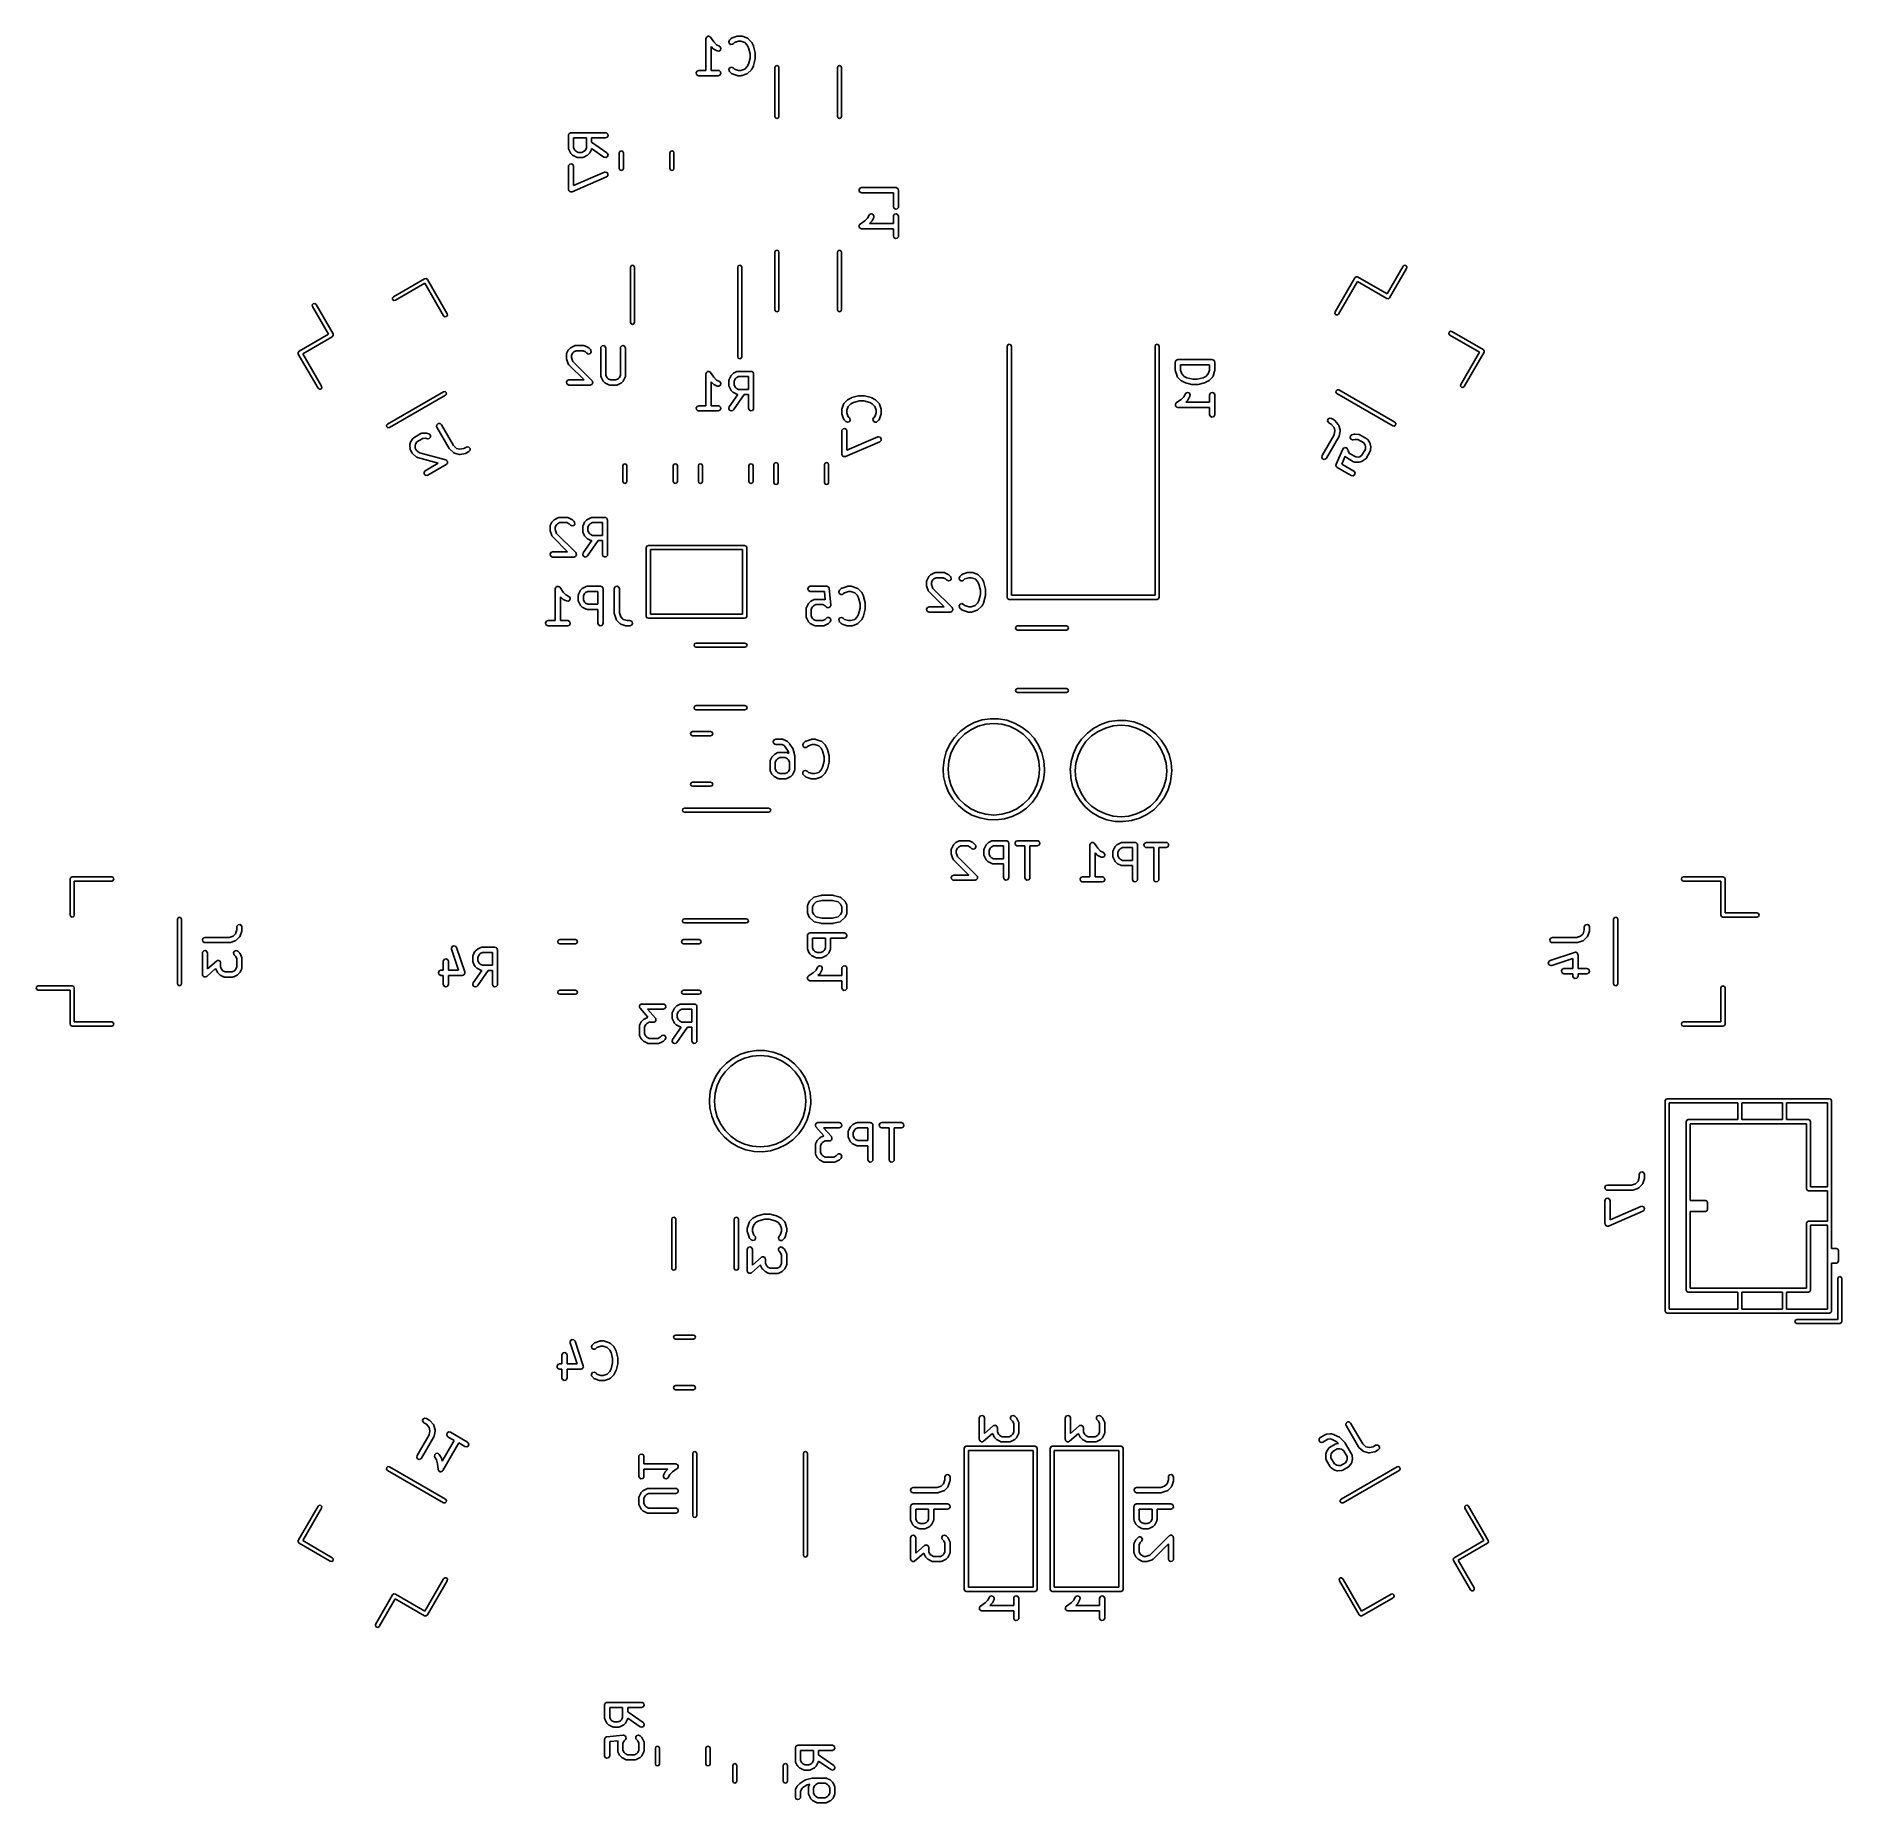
# Model space of a CAD drawing. Extents: x 4.53 to 6.59, y -4.01 to -1.98.
import ezdxf

# ---------------------------------------------------------------- set-up
doc = ezdxf.new("R2010")
doc.units = 0
doc.header["$MEASUREMENT"] = 0
doc.layers.add('BLACK', color=7, linetype='CONTINUOUS')

msp = doc.modelspace()

# ---------------------------------------------------------------- linework, layer by layer
at = {"layer": 'BLACK', "linetype": 'CONTINUOUS'}
for p, q in [((5.29232, -1.98631), (5.2925, -1.9853)), ((5.2925, -1.9853), (5.29261, -1.98517)), ((5.29261, -1.98517), (5.29263, -1.98501)), ((5.29263, -1.98501), (5.29325, -1.98441)), ((5.29325, -1.98441), (5.2938, -1.98376)), ((5.2938, -1.98376), (5.29397, -1.98373)), ((5.29397, -1.98373), (5.29409, -1.98361)), ((5.29409, -1.98361), (5.29494, -1.98356)), ((5.29494, -1.98356), (5.29579, -1.98341)), ((5.29579, -1.98341), (5.29594, -1.98349)), ((5.29594, -1.98349), (5.2961, -1.98348)), ((5.2961, -1.98348), (5.2968, -1.98399)), ((5.2968, -1.98399), (5.29754, -1.98442)), ((5.29754, -1.98442), (5.2976, -1.98458)), ((5.2976, -1.98458), (5.29773, -1.98468)), ((5.29773, -1.98468), (5.30132, -1.99006)), ((5.32246, -1.98539), (5.32809, -1.98351)), ((5.32809, -1.98351), (5.32896, -1.98338)), ((5.32896, -1.98338), (5.32902, -1.98336)), ((5.32902, -1.98336), (5.33277, -1.98336)), ((5.33277, -1.98336), (5.33364, -1.98351)), ((5.33364, -1.98351), (5.3337, -1.98351)), ((5.3337, -1.98351), (5.33933, -1.98539)), ((5.29232, -2.02273), (5.29232, -1.98631)), ((5.30069, -1.99778), (5.29823, -1.99532)), ((5.29823, -1.99532), (5.29823, -2.02273)), ((5.30075, -1.9978), (5.30069, -1.99778)), ((5.30145, -1.99833), (5.30075, -1.9978)), ((5.30132, -1.99006), (5.30452, -1.99326)), ((5.3052, -2.0002), (5.30145, -1.99833)), ((5.30452, -1.99326), (5.30784, -1.99492)), ((5.30721, -2.00043), (5.3052, -2.0002)), ((5.3089, -1.99932), (5.30721, -2.00043)), ((5.30784, -1.99492), (5.30867, -1.99553)), ((5.30867, -1.99553), (5.30947, -1.99739)), ((5.30947, -1.99739), (5.3089, -1.99932)), ((5.31858, -1.98981), (5.31943, -1.98798)), ((5.3191, -1.99176), (5.31858, -1.98981)), ((5.32076, -1.99292), (5.3191, -1.99176)), ((5.31943, -1.98798), (5.32131, -1.9861)), ((5.32277, -1.99274), (5.32076, -1.99292)), ((5.32131, -1.9861), (5.32215, -1.98551)), ((5.32215, -1.98551), (5.32233, -1.9855)), ((5.32233, -1.9855), (5.32246, -1.98539)), ((5.32361, -1.99215), (5.32277, -1.99274)), ((5.32499, -1.99077), (5.32361, -1.99215)), ((5.3295, -1.98927), (5.32499, -1.99077)), ((5.33229, -1.98927), (5.3295, -1.98927)), ((5.3368, -1.99077), (5.33229, -1.98927)), ((5.33972, -1.99369), (5.3368, -1.99077)), ((5.33933, -1.98539), (5.34023, -1.98588)), ((5.34123, -1.99672), (5.33972, -1.99369)), ((5.34023, -1.98588), (5.34032, -1.98603)), ((5.34032, -1.98603), (5.34048, -1.9861)), ((5.34048, -1.9861), (5.34423, -1.98985)), ((5.34294, -2.00355), (5.34123, -1.99672)), ((5.34294, -2.00845), (5.34294, -2.00355)), ((5.34423, -1.98985), (5.34474, -1.99057)), ((5.34474, -1.99057), (5.34479, -1.99062)), ((5.34479, -1.99062), (5.34666, -1.99437)), ((5.34666, -1.99437), (5.34681, -1.99486)), ((5.34681, -1.99486), (5.34688, -1.99497)), ((5.34688, -1.99497), (5.34876, -2.00247)), ((5.34876, -2.00247), (5.3488, -2.00306)), ((5.3488, -2.00306), (5.34885, -2.00319)), ((5.34885, -2.00319), (5.34885, -2.00881)), ((5.28112, -2.02517), (5.28213, -2.02342)), ((5.28147, -2.02716), (5.28112, -2.02517)), ((5.28213, -2.02342), (5.28403, -2.02273)), ((5.28403, -2.02273), (5.29232, -2.02273)), ((5.29823, -2.02273), (5.30652, -2.02273)), ((5.30652, -2.02273), (5.30753, -2.02291)), ((5.30753, -2.02291), (5.30908, -2.02421)), ((5.30943, -2.0262), (5.30842, -2.02795)), ((5.30908, -2.02421), (5.30943, -2.0262)), ((5.31867, -2.02117), (5.31983, -2.01952)), ((5.31885, -2.02318), (5.31867, -2.02117)), ((5.31943, -2.02402), (5.31885, -2.02318)), ((5.32131, -2.0259), (5.31943, -2.02402)), ((5.31983, -2.01952), (5.32178, -2.01899)), ((5.32147, -2.02597), (5.32131, -2.0259)), ((5.32156, -2.02612), (5.32147, -2.02597)), ((5.32246, -2.02661), (5.32156, -2.02612)), ((5.32178, -2.01899), (5.32361, -2.01985)), ((5.32809, -2.02849), (5.32246, -2.02661)), ((5.32361, -2.01985), (5.32499, -2.02123)), ((5.32499, -2.02123), (5.3295, -2.02273)), ((5.3295, -2.02273), (5.33229, -2.02273)), ((5.33229, -2.02273), (5.3368, -2.02123)), ((5.33933, -2.02661), (5.3337, -2.02849)), ((5.3368, -2.02123), (5.33972, -2.01831)), ((5.33947, -2.0265), (5.33933, -2.02661)), ((5.33964, -2.02649), (5.33947, -2.0265)), ((5.34048, -2.0259), (5.33964, -2.02649)), ((5.33972, -2.01831), (5.34123, -2.01528)), ((5.34423, -2.02215), (5.34048, -2.0259)), ((5.34123, -2.01528), (5.34294, -2.00845)), ((5.34426, -2.02209), (5.34423, -2.02215)), ((5.34479, -2.02138), (5.34426, -2.02209)), ((5.34666, -2.01763), (5.34479, -2.02138)), ((5.34668, -2.01749), (5.34666, -2.01763)), ((5.34688, -2.01703), (5.34668, -2.01749)), ((5.34876, -2.00953), (5.34688, -2.01703)), ((5.34885, -2.00881), (5.34874, -2.00939)), ((5.34874, -2.00939), (5.34876, -2.00953)), ((5.37126, -2.01924), (5.37195, -2.01757)), ((5.37126, -2.07525), (5.37126, -2.01924)), ((5.37195, -2.01757), (5.37362, -2.01688)), ((5.37362, -2.01688), (5.37529, -2.01757)), ((5.37529, -2.01757), (5.37598, -2.01924)), ((5.37598, -2.01924), (5.37598, -2.07525)), ((5.44291, -2.01924), (5.44361, -2.01757)), ((5.44291, -2.07525), (5.44291, -2.01924)), ((5.44361, -2.01757), (5.44528, -2.01688)), ((5.44528, -2.01688), (5.44695, -2.01757)), ((5.44695, -2.01757), (5.44764, -2.01924)), ((5.44764, -2.01924), (5.44764, -2.07525)), ((5.28302, -2.02846), (5.28147, -2.02716)), ((5.28403, -2.02864), (5.28302, -2.02846)), ((5.30652, -2.02864), (5.28403, -2.02864)), ((5.30842, -2.02795), (5.30652, -2.02864)), ((5.32815, -2.02848), (5.32809, -2.02849)), ((5.32902, -2.02864), (5.32815, -2.02848)), ((5.33277, -2.02864), (5.32902, -2.02864)), ((5.33283, -2.02861), (5.33277, -2.02864)), ((5.3337, -2.02849), (5.33283, -2.02861)), ((5.37195, -2.07692), (5.37126, -2.07525)), ((5.37362, -2.07761), (5.37195, -2.07692)), ((5.37529, -2.07692), (5.37362, -2.07761)), ((5.37598, -2.07525), (5.37529, -2.07692)), ((5.44361, -2.07692), (5.44291, -2.07525)), ((5.44528, -2.07761), (5.44361, -2.07692)), ((5.44695, -2.07692), (5.44528, -2.07761)), ((5.44764, -2.07525), (5.44695, -2.07692)), ((5.13494, -2.09693), (5.135, -2.09654)), ((5.13494, -2.11192), (5.13494, -2.09693)), ((5.13498, -2.09641), (5.13505, -2.0963)), ((5.135, -2.09654), (5.13498, -2.09641)), ((5.13505, -2.0963), (5.13511, -2.09592)), ((5.13511, -2.09592), (5.13561, -2.09533)), ((5.13561, -2.09533), (5.13599, -2.09466)), ((5.13599, -2.09466), (5.13624, -2.09457)), ((5.13624, -2.09457), (5.13641, -2.09437)), ((5.13641, -2.09437), (5.13717, -2.09423)), ((5.13717, -2.09423), (5.13789, -2.09397)), ((5.13789, -2.09397), (5.17726, -2.09397)), ((5.14084, -2.09988), (5.14084, -2.11123)), ((5.15556, -2.09988), (5.14084, -2.09988)), ((5.15556, -2.11123), (5.15556, -2.09988)), ((5.17726, -2.09988), (5.16146, -2.09988)), ((5.16146, -2.09988), (5.16146, -2.10476)), ((5.16146, -2.10476), (5.17895, -2.117)), ((5.17726, -2.09397), (5.17827, -2.09415)), ((5.17916, -2.09919), (5.17726, -2.09988)), ((5.17827, -2.09415), (5.17982, -2.09545)), ((5.18017, -2.09744), (5.17916, -2.09919)), ((5.17982, -2.09545), (5.18017, -2.09744)), ((5.135, -2.11209), (5.13494, -2.11192)), ((5.13496, -2.11226), (5.135, -2.11209)), ((5.13525, -2.11324), (5.13496, -2.11226)), ((5.13511, -2.13154), (5.13641, -2.12999)), ((5.13712, -2.11699), (5.13525, -2.11324)), ((5.13641, -2.12999), (5.1384, -2.12964)), ((5.13717, -2.11704), (5.13712, -2.11699)), ((5.13768, -2.11776), (5.13717, -2.11704)), ((5.13955, -2.11964), (5.13768, -2.11776)), ((5.1384, -2.12964), (5.14015, -2.13065)), ((5.13961, -2.11966), (5.13955, -2.11964)), ((5.14032, -2.12019), (5.13961, -2.11966)), ((5.14407, -2.12206), (5.14032, -2.12019)), ((5.14084, -2.11123), (5.14219, -2.11392)), ((5.14219, -2.11392), (5.14339, -2.11512)), ((5.14339, -2.11512), (5.14609, -2.11647)), ((5.14424, -2.12208), (5.14407, -2.12206)), ((5.14438, -2.1222), (5.14424, -2.12208)), ((5.14539, -2.12238), (5.14438, -2.1222)), ((5.15101, -2.12238), (5.14539, -2.12238)), ((5.14609, -2.11647), (5.15032, -2.11647)), ((5.15032, -2.11647), (5.15301, -2.11512)), ((5.15118, -2.12231), (5.15101, -2.12238)), ((5.15135, -2.12236), (5.15118, -2.12231)), ((5.15233, -2.12206), (5.15135, -2.12236)), ((5.15608, -2.12019), (5.15233, -2.12206)), ((5.15301, -2.11512), (5.15421, -2.11392)), ((5.15421, -2.11392), (5.15556, -2.11123)), ((5.15613, -2.12014), (5.15608, -2.12019)), ((5.15685, -2.11964), (5.15613, -2.12014)), ((5.15872, -2.11776), (5.15685, -2.11964)), ((5.15875, -2.1177), (5.15872, -2.11776)), ((5.15928, -2.11699), (5.15875, -2.1177)), ((5.16115, -2.11324), (5.15928, -2.11699)), ((5.16117, -2.11307), (5.16115, -2.11324)), ((5.16129, -2.11293), (5.16117, -2.11307)), ((5.16146, -2.11197), (5.16129, -2.11293)), ((5.17557, -2.12184), (5.16146, -2.11197)), ((5.17752, -2.12236), (5.17557, -2.12184)), ((5.17935, -2.12151), (5.17752, -2.12236)), ((5.17895, -2.117), (5.17968, -2.11773)), ((5.1802, -2.11968), (5.17935, -2.12151)), ((5.17968, -2.11773), (5.1802, -2.11968)), ((5.19311, -2.11704), (5.1938, -2.11537)), ((5.19311, -2.13492), (5.19311, -2.11704)), ((5.1938, -2.11537), (5.19547, -2.11468)), ((5.19547, -2.11468), (5.19714, -2.11537)), ((5.19714, -2.11537), (5.19783, -2.11704)), ((5.19783, -2.11704), (5.19783, -2.13492)), ((5.25098, -2.11704), (5.25168, -2.11537)), ((5.25098, -2.13492), (5.25098, -2.11704)), ((5.25168, -2.11537), (5.25335, -2.11468)), ((5.25335, -2.11468), (5.25502, -2.11537)), ((5.25502, -2.11537), (5.25571, -2.11704)), ((5.25571, -2.11704), (5.25571, -2.13492)), ((5.13494, -2.13255), (5.13511, -2.13154)), ((5.13494, -2.15879), (5.13494, -2.13255)), ((5.17842, -2.14463), (5.13905, -2.16151)), ((5.14015, -2.13065), (5.14084, -2.13255)), ((5.14084, -2.13255), (5.14084, -2.15431)), ((5.14084, -2.15431), (5.1761, -2.13921)), ((5.1761, -2.13921), (5.17709, -2.13897)), ((5.17709, -2.13897), (5.17903, -2.13956)), ((5.17989, -2.14325), (5.17842, -2.14463)), ((5.17903, -2.13956), (5.18013, -2.14125)), ((5.18013, -2.14125), (5.17989, -2.14325)), ((5.1938, -2.13659), (5.19311, -2.13492)), ((5.19547, -2.13729), (5.1938, -2.13659)), ((5.19714, -2.13659), (5.19547, -2.13729)), ((5.19783, -2.13492), (5.19714, -2.13659)), ((5.25168, -2.13659), (5.25098, -2.13492)), ((5.25335, -2.13729), (5.25168, -2.13659)), ((5.25502, -2.13659), (5.25335, -2.13729)), ((5.25571, -2.13492), (5.25502, -2.13659)), ((5.13506, -2.15912), (5.13494, -2.15879)), ((5.13501, -2.15947), (5.13506, -2.15912)), ((5.13539, -2.16004), (5.13501, -2.15947)), ((5.13563, -2.16069), (5.13539, -2.16004)), ((5.13593, -2.16087), (5.13563, -2.16069)), ((5.13612, -2.16116), (5.13593, -2.16087)), ((5.13678, -2.16136), (5.13612, -2.16116)), ((5.13738, -2.1617), (5.13678, -2.16136)), ((5.13772, -2.16164), (5.13738, -2.1617)), ((5.13805, -2.16174), (5.13772, -2.16164)), ((5.13905, -2.16151), (5.13805, -2.16174)), ((5.46766, -2.15922), (5.46867, -2.15747)), ((5.46801, -2.16121), (5.46766, -2.15922)), ((5.46956, -2.1625), (5.46801, -2.16121)), ((5.46867, -2.15747), (5.47057, -2.15678)), ((5.47057, -2.16268), (5.46956, -2.1625)), ((5.47057, -2.15678), (5.50994, -2.15678)), ((5.50698, -2.16268), (5.47057, -2.16268)), ((5.50698, -2.17848), (5.50698, -2.16268)), ((5.50994, -2.15678), (5.51032, -2.15684)), ((5.51032, -2.15684), (5.51045, -2.15682)), ((5.51045, -2.15682), (5.51056, -2.15689)), ((5.51056, -2.15689), (5.51095, -2.15696)), ((5.51095, -2.15696), (5.51153, -2.15745)), ((5.51153, -2.15745), (5.5122, -2.15783)), ((5.5122, -2.15783), (5.51229, -2.15808)), ((5.51229, -2.15808), (5.51249, -2.15825)), ((5.51249, -2.15825), (5.51263, -2.15901)), ((5.51263, -2.15901), (5.51289, -2.15973)), ((5.51289, -2.15973), (5.51289, -2.17848)), ((5.47431, -2.19493), (5.47751, -2.19173)), ((5.47751, -2.19173), (5.47917, -2.18841)), ((5.47917, -2.18841), (5.47978, -2.18758)), ((5.47978, -2.18758), (5.48164, -2.18678)), ((5.48164, -2.18678), (5.48357, -2.18735)), ((5.48446, -2.19105), (5.48258, -2.1948)), ((5.48357, -2.18735), (5.48469, -2.18904)), ((5.48469, -2.18904), (5.48446, -2.19105)), ((5.50767, -2.18038), (5.50698, -2.17848)), ((5.50698, -2.18973), (5.50716, -2.18872)), ((5.50698, -2.19802), (5.50698, -2.18973)), ((5.50716, -2.18872), (5.50846, -2.18717)), ((5.50942, -2.18139), (5.50767, -2.18038)), ((5.50846, -2.18717), (5.51045, -2.18682)), ((5.51141, -2.18103), (5.50942, -2.18139)), ((5.51045, -2.18682), (5.5122, -2.18783)), ((5.51271, -2.17949), (5.51141, -2.18103)), ((5.5122, -2.18783), (5.51289, -2.18973)), ((5.51289, -2.17848), (5.51271, -2.17949)), ((5.51289, -2.18973), (5.51289, -2.21222)), ((5.46766, -2.20046), (5.46774, -2.20031)), ((5.46781, -2.20131), (5.46766, -2.20046)), ((5.46773, -2.20015), (5.46824, -2.19946)), ((5.46774, -2.20031), (5.46773, -2.20015)), ((5.46786, -2.20216), (5.46781, -2.20131)), ((5.46798, -2.20228), (5.46786, -2.20216)), ((5.46801, -2.20245), (5.46798, -2.20228)), ((5.46867, -2.203), (5.46801, -2.20245)), ((5.46824, -2.19946), (5.46867, -2.19871)), ((5.46867, -2.19871), (5.46883, -2.19865)), ((5.46926, -2.20362), (5.46867, -2.203)), ((5.46883, -2.19865), (5.46893, -2.19852)), ((5.46893, -2.19852), (5.47431, -2.19493)), ((5.46943, -2.20364), (5.46926, -2.20362)), ((5.46956, -2.20375), (5.46943, -2.20364)), ((5.47057, -2.20393), (5.46956, -2.20375)), ((5.50698, -2.20393), (5.47057, -2.20393)), ((5.48203, -2.19556), (5.47957, -2.19802)), ((5.47957, -2.19802), (5.50698, -2.19802)), ((5.48206, -2.19551), (5.48203, -2.19556)), ((5.48258, -2.1948), (5.48206, -2.19551)), ((5.50698, -2.21222), (5.50698, -2.20393)), ((5.50767, -2.21412), (5.50698, -2.21222)), ((5.51289, -2.21222), (5.51271, -2.21323)), ((5.37126, -2.2309), (5.37195, -2.22923)), ((5.37126, -2.29666), (5.37126, -2.2309)), ((5.37195, -2.22923), (5.37362, -2.22853)), ((5.37362, -2.22853), (5.37529, -2.22923)), ((5.37529, -2.22923), (5.37598, -2.2309)), ((5.37598, -2.2309), (5.37598, -2.29666)), ((5.44291, -2.2309), (5.44361, -2.22923)), ((5.44291, -2.29666), (5.44291, -2.2309)), ((5.44361, -2.22923), (5.44528, -2.22853)), ((5.44528, -2.22853), (5.44695, -2.22923)), ((5.44695, -2.22923), (5.44764, -2.2309)), ((5.44764, -2.2309), (5.44764, -2.29666)), ((5.50942, -2.21513), (5.50767, -2.21412)), ((5.51141, -2.21478), (5.50942, -2.21513)), ((5.51271, -2.21323), (5.51141, -2.21478)), ((5.20591, -2.24803), (5.2066, -2.24636)), ((5.20591, -2.31102), (5.20591, -2.24803)), ((5.2066, -2.24636), (5.20827, -2.24567)), ((5.20827, -2.24567), (5.20994, -2.24636)), ((5.20994, -2.24636), (5.21063, -2.24803)), ((5.21063, -2.24803), (5.21063, -2.31102)), ((5.32874, -2.24803), (5.32943, -2.24636)), ((5.32874, -2.35039), (5.32874, -2.24803)), ((5.32943, -2.24636), (5.3311, -2.24567)), ((5.3311, -2.24567), (5.33277, -2.24636)), ((5.33277, -2.24636), (5.33346, -2.24803)), ((5.33346, -2.24803), (5.33346, -2.35039)), ((6.07244, -2.27861), (6.09075, -2.2469)), ((6.09484, -2.24927), (6.07535, -2.28302)), ((6.09075, -2.2469), (6.09218, -2.2458)), ((6.09218, -2.2458), (6.09398, -2.24604)), ((6.09398, -2.24604), (6.09508, -2.24747)), ((6.09508, -2.24747), (6.09484, -2.24927)), ((4.93437, -2.28176), (4.97017, -2.26109)), ((4.97049, -2.26637), (4.93673, -2.28585)), ((4.97017, -2.26109), (4.97196, -2.26086)), ((4.97017, -2.26109), (4.97017, -2.26109)), ((4.99194, -2.30353), (4.97049, -2.26637)), ((4.97196, -2.26086), (4.9734, -2.26196)), ((4.9734, -2.26196), (4.99603, -2.30117)), ((6.01282, -2.2992), (6.03546, -2.25999)), ((6.03837, -2.2644), (6.01692, -2.30156)), ((6.03546, -2.25999), (6.0369, -2.25889)), ((6.03546, -2.25999), (6.03546, -2.25999)), ((6.0369, -2.25889), (6.03869, -2.25912)), ((6.07213, -2.28388), (6.03837, -2.2644)), ((6.03869, -2.25912), (6.07244, -2.27861)), ((4.8415, -2.29117), (4.8426, -2.28974)), ((4.84173, -2.29297), (4.8415, -2.29117)), ((4.86004, -2.32468), (4.84173, -2.29297)), ((4.8426, -2.28974), (4.84439, -2.2895)), ((4.84439, -2.2895), (4.84583, -2.2906)), ((4.84583, -2.2906), (4.86531, -2.32436)), ((4.93327, -2.2832), (4.93437, -2.28176)), ((4.9335, -2.28499), (4.93327, -2.2832)), ((4.93494, -2.28609), (4.9335, -2.28499)), ((4.93673, -2.28585), (4.93494, -2.28609)), ((6.07392, -2.28412), (6.07213, -2.28388)), ((6.07213, -2.28388), (6.07213, -2.28388)), ((6.07535, -2.28302), (6.07392, -2.28412)), ((4.99338, -2.30463), (4.99194, -2.30353)), ((4.99517, -2.30439), (4.99338, -2.30463)), ((4.99627, -2.30296), (4.99517, -2.30439)), ((4.99603, -2.30117), (4.99627, -2.30296)), ((5.2066, -2.31269), (5.20591, -2.31102)), ((5.20827, -2.31339), (5.2066, -2.31269)), ((5.20994, -2.31269), (5.20827, -2.31339)), ((5.21063, -2.31102), (5.20994, -2.31269)), ((5.37195, -2.29833), (5.37126, -2.29666)), ((5.37362, -2.29903), (5.37195, -2.29833)), ((5.37529, -2.29833), (5.37362, -2.29903)), ((5.37598, -2.29666), (5.37529, -2.29833)), ((5.44361, -2.29833), (5.44291, -2.29666)), ((5.44528, -2.29903), (5.44361, -2.29833)), ((5.44695, -2.29833), (5.44528, -2.29903)), ((5.44764, -2.29666), (5.44695, -2.29833)), ((6.01259, -2.30099), (6.01282, -2.2992)), ((6.01369, -2.30243), (6.01259, -2.30099)), ((6.01548, -2.30266), (6.01369, -2.30243)), ((6.01692, -2.30156), (6.01548, -2.30266)), ((4.82629, -2.34416), (4.86004, -2.32468)), ((4.86445, -2.32759), (4.83069, -2.34707)), ((4.86555, -2.32615), (4.86445, -2.32759)), ((4.86531, -2.32436), (4.86548, -2.32562)), ((4.86548, -2.32562), (4.86555, -2.32615)), ((5.6374, -2.33858), (5.63809, -2.33691)), ((5.63809, -2.33691), (5.63976, -2.33622)), ((5.63976, -2.33622), (5.64143, -2.33691)), ((5.64143, -2.33691), (5.64213, -2.33858)), ((5.80669, -2.33858), (5.80738, -2.33691)), ((5.80738, -2.33691), (5.80906, -2.33622)), ((5.80906, -2.33622), (5.81073, -2.33691)), ((5.81073, -2.33691), (5.81142, -2.33858)), ((6.14331, -2.32418), (6.14354, -2.32239)), ((6.14441, -2.32562), (6.14331, -2.32418)), ((6.14354, -2.32239), (6.14498, -2.32129)), ((6.17816, -2.34511), (6.14441, -2.32562)), ((6.14498, -2.32129), (6.14677, -2.32153)), ((6.14677, -2.32153), (6.18257, -2.34219)), ((4.82519, -2.3456), (4.82629, -2.34416)), ((4.82542, -2.34739), (4.82519, -2.3456)), ((4.84806, -2.3866), (4.82542, -2.34739)), ((4.83069, -2.34707), (4.85215, -2.38424)), ((5.1325, -2.34814), (5.13268, -2.34713)), ((5.1325, -2.35189), (5.1325, -2.34814)), ((5.13252, -2.35195), (5.1325, -2.35189)), ((5.13265, -2.35283), (5.13252, -2.35195)), ((5.13453, -2.35845), (5.13265, -2.35283)), ((5.13268, -2.34713), (5.13279, -2.347)), ((5.13279, -2.347), (5.13281, -2.34682)), ((5.13281, -2.34682), (5.13469, -2.34307)), ((5.13469, -2.34307), (5.13521, -2.34236)), ((5.13521, -2.34236), (5.13524, -2.34231)), ((5.13524, -2.34231), (5.13711, -2.34043)), ((5.13711, -2.34043), (5.13784, -2.33993)), ((5.13784, -2.33993), (5.13788, -2.33988)), ((5.13788, -2.33988), (5.14163, -2.338)), ((5.13975, -2.34614), (5.1384, -2.34884)), ((5.1384, -2.34884), (5.1384, -2.35141)), ((5.1384, -2.35141), (5.13991, -2.35592)), ((5.14095, -2.34495), (5.13975, -2.34614)), ((5.13991, -2.35592), (5.16191, -2.37793)), ((5.14365, -2.3436), (5.14095, -2.34495)), ((5.14163, -2.338), (5.14261, -2.33771)), ((5.14261, -2.33771), (5.14278, -2.33775)), ((5.14278, -2.33775), (5.14295, -2.33769)), ((5.14295, -2.33769), (5.15232, -2.33769)), ((5.15163, -2.3436), (5.14365, -2.3436)), ((5.15433, -2.34495), (5.15163, -2.3436)), ((5.15232, -2.33769), (5.15333, -2.33787)), ((5.15333, -2.33787), (5.15347, -2.33798)), ((5.15347, -2.33798), (5.15365, -2.338)), ((5.15365, -2.338), (5.15739, -2.33988)), ((5.15586, -2.34648), (5.15433, -2.34495)), ((5.15769, -2.34734), (5.15586, -2.34648)), ((5.15739, -2.33988), (5.1581, -2.3404)), ((5.15964, -2.34681), (5.15769, -2.34734)), ((5.1581, -2.3404), (5.15816, -2.34043)), ((5.15816, -2.34043), (5.16004, -2.34231)), ((5.1608, -2.34516), (5.15964, -2.34681)), ((5.16004, -2.34231), (5.16063, -2.34315)), ((5.16063, -2.34315), (5.1608, -2.34516)), ((5.17187, -2.34064), (5.17205, -2.33963)), ((5.17187, -2.37252), (5.17187, -2.34064)), ((5.17205, -2.33963), (5.17335, -2.33809)), ((5.17335, -2.33809), (5.17533, -2.33774)), ((5.17533, -2.33774), (5.17708, -2.33875)), ((5.17708, -2.33875), (5.17777, -2.34064)), ((5.17777, -2.34064), (5.17777, -2.37182)), ((5.19437, -2.34064), (5.19454, -2.33963)), ((5.19437, -2.37182), (5.19437, -2.34064)), ((5.19454, -2.33963), (5.19584, -2.33809)), ((5.19584, -2.33809), (5.19783, -2.33774)), ((5.19783, -2.33774), (5.19958, -2.33875)), ((5.19958, -2.33875), (5.20027, -2.34064)), ((5.20027, -2.34064), (5.20027, -2.37252)), ((5.32943, -2.35206), (5.32874, -2.35039)), ((5.3311, -2.35276), (5.32943, -2.35206)), ((5.33277, -2.35206), (5.3311, -2.35276)), ((5.33346, -2.35039), (5.33277, -2.35206)), ((5.6374, -2.62598), (5.6374, -2.33858)), ((5.64213, -2.33858), (5.64213, -2.62362)), ((5.80669, -2.62362), (5.80669, -2.33858)), ((5.81142, -2.33858), (5.81142, -2.62598)), ((5.82982, -2.35677), (5.82989, -2.35638)), ((5.82982, -2.36614), (5.82982, -2.35677)), ((5.82986, -2.35626), (5.82993, -2.35614)), ((5.82989, -2.35638), (5.82986, -2.35626)), ((5.82993, -2.35614), (5.83, -2.35576)), ((5.83, -2.35576), (5.83049, -2.35517)), ((5.83049, -2.35517), (5.83087, -2.35451)), ((5.83087, -2.35451), (5.83112, -2.35441)), ((5.83112, -2.35441), (5.83129, -2.35421)), ((5.83129, -2.35421), (5.83205, -2.35408)), ((5.83205, -2.35408), (5.83277, -2.35382)), ((5.83277, -2.35382), (5.87214, -2.35382)), ((5.87214, -2.35382), (5.87252, -2.35388)), ((5.87252, -2.35388), (5.87265, -2.35386)), ((5.87265, -2.35386), (5.87277, -2.35393)), ((5.87277, -2.35393), (5.87315, -2.35399)), ((5.87315, -2.35399), (5.87374, -2.35449)), ((5.87374, -2.35449), (5.8744, -2.35487)), ((5.8744, -2.35487), (5.87449, -2.35512)), ((5.87449, -2.35512), (5.8747, -2.35529)), ((5.8747, -2.35529), (5.87483, -2.35605)), ((5.87483, -2.35605), (5.87509, -2.35677)), ((5.87509, -2.35677), (5.87509, -2.36614)), ((6.15671, -2.38227), (6.17816, -2.34511)), ((6.18344, -2.34542), (6.1608, -2.38463)), ((6.18257, -2.34219), (6.18367, -2.34363)), ((6.18367, -2.34363), (6.18344, -2.34542)), ((5.13254, -2.3795), (5.13355, -2.37775)), ((5.13355, -2.37775), (5.13545, -2.37706)), ((5.13464, -2.35859), (5.13453, -2.35845)), ((5.13465, -2.35877), (5.13464, -2.35859)), ((5.13524, -2.35961), (5.13465, -2.35877)), ((5.1527, -2.37706), (5.13524, -2.35961)), ((5.13545, -2.37706), (5.1527, -2.37706)), ((5.16191, -2.37793), (5.16228, -2.37846)), ((5.17193, -2.37268), (5.17187, -2.37252)), ((5.17189, -2.37285), (5.17193, -2.37268)), ((5.17218, -2.37384), (5.17189, -2.37285)), ((5.17406, -2.37759), (5.17218, -2.37384)), ((5.1741, -2.37763), (5.17406, -2.37759)), ((5.17461, -2.37835), (5.1741, -2.37763)), ((5.17777, -2.37182), (5.17912, -2.37452)), ((5.17912, -2.37452), (5.18032, -2.37571)), ((5.18032, -2.37571), (5.18302, -2.37706)), ((5.18302, -2.37706), (5.18912, -2.37706)), ((5.18912, -2.37706), (5.19182, -2.37571)), ((5.19182, -2.37571), (5.19302, -2.37452)), ((5.19302, -2.37452), (5.19437, -2.37182)), ((5.19756, -2.3783), (5.19753, -2.37835)), ((5.19809, -2.37759), (5.19756, -2.3783)), ((5.19996, -2.37384), (5.19809, -2.37759)), ((5.19998, -2.37366), (5.19996, -2.37384)), ((5.20009, -2.37353), (5.19998, -2.37366)), ((5.20027, -2.37252), (5.20009, -2.37353)), ((5.29232, -2.37017), (5.2925, -2.36916)), ((5.29232, -2.40659), (5.29232, -2.37017)), ((5.2925, -2.36916), (5.29261, -2.36903)), ((5.29261, -2.36903), (5.29263, -2.36886)), ((5.29263, -2.36886), (5.29325, -2.36827)), ((5.29325, -2.36827), (5.2938, -2.36762)), ((5.2938, -2.36762), (5.29397, -2.36759)), ((5.29397, -2.36759), (5.29409, -2.36747)), ((5.29409, -2.36747), (5.29494, -2.36741)), ((5.29494, -2.36741), (5.29579, -2.36726)), ((5.29579, -2.36726), (5.29594, -2.36735)), ((5.29594, -2.36735), (5.2961, -2.36734)), ((5.2961, -2.36734), (5.2968, -2.36785)), ((5.2968, -2.36785), (5.29754, -2.36827)), ((5.29754, -2.36827), (5.2976, -2.36843)), ((5.2976, -2.36843), (5.29773, -2.36853)), ((5.29773, -2.36853), (5.30132, -2.37392)), ((5.30132, -2.37392), (5.30452, -2.37712)), ((5.30452, -2.37712), (5.30784, -2.37878)), ((5.31857, -2.37767), (5.31875, -2.37666)), ((5.31857, -2.3833), (5.31857, -2.37767)), ((5.31875, -2.37666), (5.31886, -2.37653)), ((5.31886, -2.37653), (5.31888, -2.37635)), ((5.31888, -2.37635), (5.32076, -2.3726)), ((5.32076, -2.3726), (5.32128, -2.37189)), ((5.32128, -2.37189), (5.32131, -2.37183)), ((5.32131, -2.37183), (5.32318, -2.36996)), ((5.32318, -2.36996), (5.32391, -2.36945)), ((5.32391, -2.36945), (5.32395, -2.36941)), ((5.32395, -2.36941), (5.3277, -2.36753)), ((5.32582, -2.37567), (5.32448, -2.37837)), ((5.32702, -2.37447), (5.32582, -2.37567)), ((5.32972, -2.37313), (5.32702, -2.37447)), ((5.3277, -2.36753), (5.32868, -2.36724)), ((5.32868, -2.36724), (5.32886, -2.36728)), ((5.32886, -2.36728), (5.32902, -2.36722)), ((5.32902, -2.36722), (5.34402, -2.36722)), ((5.34107, -2.37313), (5.32972, -2.37313)), ((5.34107, -2.38784), (5.34107, -2.37313)), ((5.34402, -2.36722), (5.3444, -2.36729)), ((5.3444, -2.36729), (5.34453, -2.36726)), ((5.34453, -2.36726), (5.34465, -2.36733)), ((5.34465, -2.36733), (5.34503, -2.3674)), ((5.34503, -2.3674), (5.34562, -2.36789)), ((5.34562, -2.36789), (5.34628, -2.36827)), ((5.34628, -2.36827), (5.34637, -2.36852)), ((5.34637, -2.36852), (5.34658, -2.3687)), ((5.34658, -2.3687), (5.34671, -2.36945)), ((5.34671, -2.36945), (5.34697, -2.37017)), ((5.34697, -2.37017), (5.34697, -2.40954)), ((5.82984, -2.3662), (5.82982, -2.36614)), ((5.82997, -2.36708), (5.82984, -2.3662)), ((5.83184, -2.3727), (5.82997, -2.36708)), ((5.83195, -2.37284), (5.83184, -2.3727)), ((5.83197, -2.37301), (5.83195, -2.37284)), ((5.83256, -2.37385), (5.83197, -2.37301)), ((5.83631, -2.3776), (5.83256, -2.37385)), ((5.83572, -2.35972), (5.83572, -2.36566)), ((5.86919, -2.35972), (5.83572, -2.35972)), ((5.83572, -2.36566), (5.83723, -2.37017)), ((5.83637, -2.37763), (5.83631, -2.3776)), ((5.83707, -2.37816), (5.83637, -2.37763)), ((5.84082, -2.38003), (5.83707, -2.37816)), ((5.83723, -2.37017), (5.84014, -2.37309)), ((5.84014, -2.37309), (5.84318, -2.3746)), ((5.84318, -2.3746), (5.85001, -2.37631)), ((5.85001, -2.37631), (5.8549, -2.37631)), ((5.8549, -2.37631), (5.86174, -2.3746)), ((5.86174, -2.3746), (5.86477, -2.37309)), ((5.86784, -2.37816), (5.86409, -2.38003)), ((5.86477, -2.37309), (5.86769, -2.37017)), ((5.86769, -2.37017), (5.86919, -2.36566)), ((5.86788, -2.37811), (5.86784, -2.37816)), ((5.8686, -2.3776), (5.86788, -2.37811)), ((5.87235, -2.37385), (5.8686, -2.3776)), ((5.86919, -2.36566), (5.86919, -2.35972)), ((5.87243, -2.37369), (5.87235, -2.37385)), ((5.87258, -2.3736), (5.87243, -2.37369)), ((5.87307, -2.3727), (5.87258, -2.3736)), ((5.87494, -2.36708), (5.87307, -2.3727)), ((5.87509, -2.36614), (5.87494, -2.36701)), ((5.87494, -2.36701), (5.87494, -2.36708)), ((4.84949, -2.3877), (4.84806, -2.3866)), ((4.85129, -2.38746), (4.84949, -2.3877)), ((4.85239, -2.38603), (4.85129, -2.38746)), ((4.85215, -2.38424), (4.85239, -2.38603)), ((4.9276, -2.42751), (4.9917, -2.3905)), ((4.99406, -2.39459), (4.92996, -2.4316)), ((4.9917, -2.3905), (4.99349, -2.39027)), ((4.99349, -2.39027), (4.99492, -2.39137)), ((4.99516, -2.39316), (4.99406, -2.39459)), ((4.99492, -2.39137), (4.99516, -2.39316)), ((5.13289, -2.38149), (5.13254, -2.3795)), ((5.13444, -2.38279), (5.13289, -2.38149)), ((5.13545, -2.38297), (5.13444, -2.38279)), ((5.15982, -2.38297), (5.13545, -2.38297)), ((5.16066, -2.38266), (5.15982, -2.38297)), ((5.16152, -2.38243), (5.16066, -2.38266)), ((5.16159, -2.38232), (5.16152, -2.38243)), ((5.16172, -2.38228), (5.16159, -2.38232)), ((5.16217, -2.38151), (5.16172, -2.38228)), ((5.16268, -2.38078), (5.16217, -2.38151)), ((5.16228, -2.37846), (5.16238, -2.37854)), ((5.16238, -2.37854), (5.16239, -2.37862)), ((5.16239, -2.37862), (5.1625, -2.37877)), ((5.1625, -2.37877), (5.16258, -2.37965)), ((5.16258, -2.37965), (5.16273, -2.38053)), ((5.16273, -2.38053), (5.16266, -2.38064)), ((5.16266, -2.38064), (5.16268, -2.38078)), ((5.17648, -2.38023), (5.17461, -2.37835)), ((5.17654, -2.38026), (5.17648, -2.38023)), ((5.17725, -2.38078), (5.17654, -2.38026)), ((5.181, -2.38266), (5.17725, -2.38078)), ((5.18118, -2.38268), (5.181, -2.38266)), ((5.18131, -2.38279), (5.18118, -2.38268)), ((5.18232, -2.38297), (5.18131, -2.38279)), ((5.18982, -2.38297), (5.18232, -2.38297)), ((5.18999, -2.38291), (5.18982, -2.38297)), ((5.19016, -2.38295), (5.18999, -2.38291)), ((5.19114, -2.38266), (5.19016, -2.38295)), ((5.19489, -2.38078), (5.19114, -2.38266)), ((5.19493, -2.38073), (5.19489, -2.38078)), ((5.19566, -2.38023), (5.19493, -2.38073)), ((5.19753, -2.37835), (5.19566, -2.38023)), ((5.30069, -2.38163), (5.29823, -2.37918)), ((5.29823, -2.37918), (5.29823, -2.40659)), ((5.30075, -2.38166), (5.30069, -2.38163)), ((5.30145, -2.38219), (5.30075, -2.38166)), ((5.3052, -2.38406), (5.30145, -2.38219)), ((5.30721, -2.38429), (5.3052, -2.38406)), ((5.3089, -2.38318), (5.30721, -2.38429)), ((5.30784, -2.37878), (5.30867, -2.37939)), ((5.30867, -2.37939), (5.30947, -2.38124)), ((5.30947, -2.38124), (5.3089, -2.38318)), ((5.31863, -2.38346), (5.31857, -2.3833)), ((5.31859, -2.38363), (5.31863, -2.38346)), ((5.31888, -2.38462), (5.31859, -2.38363)), ((5.32076, -2.38837), (5.31888, -2.38462)), ((5.3191, -2.40785), (5.32898, -2.39374)), ((5.3208, -2.38841), (5.32076, -2.38837)), ((5.32131, -2.38913), (5.3208, -2.38841)), ((5.32318, -2.39101), (5.32131, -2.38913)), ((5.32324, -2.39104), (5.32318, -2.39101)), ((5.32395, -2.39156), (5.32324, -2.39104)), ((5.33618, -2.39375), (5.32394, -2.41124)), ((5.3277, -2.39344), (5.32395, -2.39156)), ((5.32448, -2.37837), (5.32448, -2.3826)), ((5.32448, -2.3826), (5.32582, -2.3853)), ((5.32582, -2.3853), (5.32702, -2.38649)), ((5.32702, -2.38649), (5.32972, -2.38784)), ((5.32788, -2.39346), (5.3277, -2.39344)), ((5.32801, -2.39357), (5.32788, -2.39346)), ((5.32898, -2.39374), (5.32801, -2.39357)), ((5.32972, -2.38784), (5.34107, -2.38784)), ((5.34107, -2.39375), (5.33618, -2.39375)), ((5.34107, -2.40954), (5.34107, -2.39375)), ((5.45518, -2.39931), (5.45893, -2.39743)), ((5.45893, -2.39743), (5.45942, -2.39729)), ((5.45942, -2.39729), (5.45954, -2.39721)), ((5.45954, -2.39721), (5.46704, -2.39534)), ((5.46704, -2.39534), (5.46763, -2.39529)), ((5.46763, -2.39529), (5.46775, -2.39525)), ((5.46775, -2.39525), (5.47338, -2.39525)), ((5.47338, -2.39525), (5.47396, -2.39535)), ((5.47396, -2.39535), (5.47409, -2.39534)), ((5.47409, -2.39534), (5.48159, -2.39721)), ((5.48159, -2.39721), (5.48206, -2.39742)), ((5.48206, -2.39742), (5.4822, -2.39743)), ((5.4822, -2.39743), (5.48595, -2.39931)), ((5.83651, -2.39947), (5.83972, -2.39626)), ((5.83972, -2.39626), (5.84138, -2.39294)), ((5.84096, -2.38005), (5.84082, -2.38003)), ((5.84143, -2.38025), (5.84096, -2.38005)), ((5.84138, -2.39294), (5.84199, -2.39212)), ((5.84893, -2.38213), (5.84143, -2.38025)), ((5.84199, -2.39212), (5.84384, -2.39132)), ((5.84384, -2.39132), (5.84578, -2.39189)), ((5.84666, -2.39558), (5.84479, -2.39933)), ((5.84578, -2.39189), (5.84689, -2.39358)), ((5.84689, -2.39358), (5.84666, -2.39558)), ((5.84906, -2.38212), (5.84893, -2.38213)), ((5.84964, -2.38222), (5.84906, -2.38212)), ((5.85527, -2.38222), (5.84964, -2.38222)), ((5.8554, -2.38217), (5.85527, -2.38222)), ((5.85598, -2.38213), (5.8554, -2.38217)), ((5.86348, -2.38025), (5.85598, -2.38213)), ((5.8636, -2.38018), (5.86348, -2.38025)), ((5.86409, -2.38003), (5.8636, -2.38018)), ((5.86919, -2.39426), (5.86937, -2.39325)), ((5.86919, -2.40256), (5.86919, -2.39426)), ((5.86937, -2.39325), (5.87066, -2.39171)), ((5.87066, -2.39171), (5.87265, -2.39136)), ((5.87265, -2.39136), (5.8744, -2.39237)), ((5.8744, -2.39237), (5.87509, -2.39426)), ((5.87509, -2.39426), (5.87509, -2.41676)), ((6.0137, -2.39119), (6.01394, -2.3894)), ((6.0148, -2.39262), (6.0137, -2.39119)), ((6.01394, -2.3894), (6.01537, -2.3883)), ((6.0789, -2.42963), (6.0148, -2.39262)), ((6.01537, -2.3883), (6.01716, -2.38853)), ((6.01716, -2.38853), (6.08126, -2.42554)), ((6.15647, -2.38406), (6.15671, -2.38227)), ((6.15757, -2.3855), (6.15647, -2.38406)), ((6.15936, -2.38573), (6.15757, -2.3855)), ((6.1608, -2.38463), (6.15936, -2.38573)), ((5.28112, -2.40903), (5.28213, -2.40728)), ((5.28147, -2.41102), (5.28112, -2.40903)), ((5.28302, -2.41232), (5.28147, -2.41102)), ((5.28213, -2.40728), (5.28403, -2.40659)), ((5.28403, -2.4125), (5.28302, -2.41232)), ((5.28403, -2.40659), (5.29232, -2.40659)), ((5.30652, -2.4125), (5.28403, -2.4125)), ((5.29823, -2.40659), (5.30652, -2.40659)), ((5.30652, -2.40659), (5.30753, -2.40677)), ((5.30842, -2.4118), (5.30652, -2.4125)), ((5.30753, -2.40677), (5.30908, -2.40807)), ((5.30943, -2.41006), (5.30842, -2.4118)), ((5.30908, -2.40807), (5.30943, -2.41006)), ((5.31858, -2.4098), (5.3191, -2.40785)), ((5.31943, -2.41163), (5.31858, -2.4098)), ((5.32127, -2.41248), (5.31943, -2.41163)), ((5.32322, -2.41196), (5.32127, -2.41248)), ((5.32394, -2.41124), (5.32322, -2.41196)), ((5.34176, -2.41144), (5.34107, -2.40954)), ((5.34351, -2.41245), (5.34176, -2.41144)), ((5.3455, -2.4121), (5.34351, -2.41245)), ((5.34679, -2.41055), (5.3455, -2.4121)), ((5.34697, -2.40954), (5.34679, -2.41055)), ((5.44793, -2.41132), (5.44808, -2.41045)), ((5.44793, -2.41507), (5.44793, -2.41132)), ((5.44795, -2.41513), (5.44793, -2.41507)), ((5.44808, -2.41601), (5.44795, -2.41513)), ((5.44808, -2.41039), (5.44995, -2.40477)), ((5.44808, -2.41045), (5.44808, -2.41039)), ((5.44995, -2.42163), (5.44808, -2.41601)), ((5.44995, -2.40477), (5.45044, -2.40386)), ((5.45044, -2.40386), (5.45059, -2.40377)), ((5.45059, -2.40377), (5.45067, -2.40361)), ((5.45067, -2.40361), (5.45442, -2.39986)), ((5.45534, -2.40729), (5.45383, -2.4118)), ((5.45383, -2.4118), (5.45383, -2.41459)), ((5.45383, -2.41459), (5.45534, -2.4191)), ((5.45442, -2.39986), (5.45514, -2.39936)), ((5.45514, -2.39936), (5.45518, -2.39931)), ((5.45825, -2.40438), (5.45534, -2.40729)), ((5.45534, -2.4191), (5.45672, -2.42048)), ((5.46129, -2.40286), (5.45825, -2.40438)), ((5.46812, -2.40115), (5.46129, -2.40286)), ((5.47301, -2.40115), (5.46812, -2.40115)), ((5.47985, -2.40286), (5.47301, -2.40115)), ((5.48288, -2.40438), (5.47985, -2.40286)), ((5.4858, -2.40729), (5.48288, -2.40438)), ((5.48441, -2.42048), (5.4858, -2.4191)), ((5.4873, -2.4118), (5.4858, -2.40729)), ((5.4858, -2.4191), (5.4873, -2.41459)), ((5.48595, -2.39931), (5.48666, -2.39983)), ((5.48666, -2.39983), (5.48671, -2.39986)), ((5.48671, -2.39986), (5.49046, -2.40361)), ((5.4873, -2.41459), (5.4873, -2.4118)), ((5.49046, -2.40361), (5.49105, -2.40445)), ((5.49105, -2.40445), (5.49107, -2.40463)), ((5.49107, -2.40463), (5.49118, -2.40477)), ((5.49118, -2.40477), (5.49305, -2.41039)), ((5.49305, -2.41601), (5.49118, -2.42163)), ((5.49305, -2.41039), (5.49318, -2.41126)), ((5.4932, -2.41507), (5.49305, -2.41594)), ((5.49305, -2.41594), (5.49305, -2.41601)), ((5.49318, -2.41126), (5.4932, -2.41132)), ((5.4932, -2.41132), (5.4932, -2.41507)), ((5.82986, -2.405), (5.82995, -2.40485)), ((5.83001, -2.40584), (5.82986, -2.405)), ((5.82994, -2.40468), (5.83044, -2.40399)), ((5.82995, -2.40485), (5.82994, -2.40468)), ((5.83007, -2.4067), (5.83001, -2.40584)), ((5.83018, -2.40682), (5.83007, -2.4067)), ((5.83021, -2.40699), (5.83018, -2.40682)), ((5.83087, -2.40754), (5.83021, -2.40699)), ((5.83044, -2.40399), (5.83087, -2.40325)), ((5.83087, -2.40325), (5.83103, -2.40319)), ((5.83146, -2.40816), (5.83087, -2.40754)), ((5.83103, -2.40319), (5.83113, -2.40305)), ((5.83113, -2.40305), (5.83651, -2.39947)), ((5.83163, -2.40818), (5.83146, -2.40816)), ((5.83176, -2.40829), (5.83163, -2.40818)), ((5.83277, -2.40846), (5.83176, -2.40829)), ((5.86919, -2.40846), (5.83277, -2.40846)), ((5.84423, -2.4001), (5.84177, -2.40256)), ((5.84177, -2.40256), (5.86919, -2.40256)), ((5.84426, -2.40004), (5.84423, -2.4001)), ((5.84479, -2.39933), (5.84426, -2.40004)), ((5.86919, -2.41676), (5.86919, -2.40846)), ((5.86988, -2.41866), (5.86919, -2.41676)), ((5.87163, -2.41967), (5.86988, -2.41866)), ((5.87362, -2.41932), (5.87163, -2.41967)), ((5.87492, -2.41777), (5.87362, -2.41932)), ((5.87509, -2.41676), (5.87492, -2.41777)), ((4.9265, -2.42894), (4.9276, -2.42751)), ((4.92673, -2.43074), (4.9265, -2.42894)), ((4.92817, -2.43184), (4.92673, -2.43074)), ((4.92996, -2.4316), (4.92817, -2.43184)), ((4.95773, -2.44318), (4.96585, -2.43849)), ((4.96585, -2.43849), (4.96681, -2.43814)), ((4.96681, -2.43814), (4.96698, -2.43817)), ((4.96698, -2.43817), (4.96715, -2.4381)), ((4.96715, -2.4381), (4.97133, -2.43785)), ((4.97133, -2.43785), (4.97221, -2.43795)), ((4.97221, -2.43795), (4.97227, -2.43795)), ((4.97227, -2.43795), (4.97483, -2.43863)), ((4.97483, -2.43863), (4.97576, -2.43907)), ((4.97576, -2.43907), (4.97692, -2.44072)), ((4.9839, -2.43031), (4.98425, -2.42833)), ((4.98425, -2.43128), (4.9839, -2.43031)), ((4.98425, -2.42833), (4.9858, -2.42703)), ((4.99831, -2.45563), (4.98425, -2.43128)), ((4.9858, -2.42703), (4.98782, -2.42703)), ((4.98782, -2.42703), (4.98936, -2.42833)), ((4.98936, -2.42833), (5.00318, -2.45226)), ((5.44793, -2.4357), (5.44811, -2.43469)), ((5.44793, -2.46194), (5.44793, -2.4357)), ((5.44811, -2.43469), (5.4494, -2.43314)), ((5.4494, -2.43314), (5.45139, -2.43279)), ((5.45006, -2.42177), (5.44995, -2.42163)), ((5.45008, -2.42195), (5.45006, -2.42177)), ((5.45067, -2.42279), (5.45008, -2.42195)), ((5.45254, -2.42466), (5.45067, -2.42279)), ((5.45139, -2.43279), (5.45314, -2.4338)), ((5.45437, -2.42551), (5.45254, -2.42466)), ((5.45314, -2.4338), (5.45383, -2.4357)), ((5.45383, -2.4357), (5.45383, -2.45746)), ((5.45632, -2.42499), (5.45437, -2.42551)), ((5.45748, -2.42334), (5.45632, -2.42499)), ((5.45672, -2.42048), (5.45731, -2.42132)), ((5.45731, -2.42132), (5.45748, -2.42334)), ((5.48356, -2.42231), (5.48441, -2.42048)), ((5.48408, -2.42427), (5.48356, -2.42231)), ((5.48574, -2.42542), (5.48408, -2.42427)), ((5.48775, -2.42525), (5.48574, -2.42542)), ((5.48859, -2.42466), (5.48775, -2.42525)), ((5.49046, -2.42279), (5.48859, -2.42466)), ((5.49054, -2.42263), (5.49046, -2.42279)), ((5.49069, -2.42253), (5.49054, -2.42263)), ((5.49118, -2.42163), (5.49069, -2.42253)), ((5.99794, -2.4637), (6.01176, -2.43976)), ((6.00424, -2.42358), (6.00493, -2.42168)), ((6.00493, -2.42548), (6.00424, -2.42358)), ((6.00493, -2.42168), (6.00668, -2.42067)), ((6.00571, -2.42614), (6.00493, -2.42548)), ((6.00854, -2.42777), (6.00571, -2.42614)), ((6.00668, -2.42067), (6.00867, -2.42102)), ((6.0117, -2.43133), (6.00854, -2.42777)), ((6.00867, -2.42102), (6.01191, -2.4229)), ((6.01271, -2.4351), (6.0117, -2.43133)), ((6.01176, -2.43976), (6.01271, -2.4351)), ((6.01191, -2.4229), (6.01259, -2.42347)), ((6.01259, -2.42347), (6.01265, -2.4235)), ((6.01265, -2.4235), (6.01658, -2.42793)), ((6.01658, -2.42793), (6.01712, -2.42881)), ((6.01712, -2.42881), (6.01712, -2.42898)), ((6.01712, -2.42898), (6.01722, -2.42913)), ((6.01722, -2.42913), (6.01859, -2.43425)), ((6.01863, -2.43561), (6.01745, -2.44141)), ((6.01859, -2.43425), (6.01868, -2.43527)), ((6.01868, -2.43527), (6.01861, -2.43543)), ((6.01861, -2.43543), (6.01863, -2.43561)), ((6.0305, -2.44107), (6.03215, -2.43991)), ((6.03215, -2.43991), (6.03471, -2.43923)), ((6.03471, -2.43923), (6.03559, -2.43915)), ((6.03559, -2.43915), (6.03565, -2.43913)), ((6.03565, -2.43913), (6.03984, -2.43938)), ((6.03984, -2.43938), (6.04084, -2.43962)), ((6.04084, -2.43962), (6.04096, -2.43974)), ((6.04096, -2.43974), (6.04114, -2.43977)), ((6.04114, -2.43977), (6.04926, -2.44446)), ((6.08069, -2.42987), (6.0789, -2.42963)), ((6.08213, -2.42877), (6.08069, -2.42987)), ((6.08126, -2.42554), (6.08236, -2.42698)), ((6.08236, -2.42698), (6.08213, -2.42877)), ((4.95326, -2.45197), (4.95336, -2.4511)), ((4.95351, -2.45616), (4.95326, -2.45197)), ((4.95336, -2.45103), (4.95404, -2.44847)), ((4.95336, -2.4511), (4.95336, -2.45103)), ((4.95358, -2.45632), (4.95351, -2.45616)), ((4.95355, -2.45649), (4.95358, -2.45632)), ((4.9539, -2.45746), (4.95355, -2.45649)), ((4.95578, -2.4607), (4.9539, -2.45746)), ((4.95404, -2.44847), (4.95442, -2.44767)), ((4.95442, -2.44767), (4.95443, -2.44761)), ((4.95443, -2.44761), (4.95674, -2.44411)), ((4.95583, -2.46075), (4.95578, -2.4607)), ((4.95638, -2.46144), (4.95583, -2.46075)), ((4.95674, -2.44411), (4.95745, -2.44337)), ((4.95745, -2.44337), (4.95761, -2.44332)), ((4.95761, -2.44332), (4.95773, -2.44318)), ((4.95962, -2.45046), (4.95918, -2.4521)), ((4.95918, -2.4521), (4.95937, -2.45511)), ((4.95937, -2.45511), (4.96065, -2.45734)), ((4.96128, -2.44795), (4.95962, -2.45046)), ((4.96065, -2.45734), (4.96421, -2.46049)), ((4.9682, -2.44396), (4.96128, -2.44795)), ((4.96421, -2.46049), (4.99427, -2.46854)), ((4.97121, -2.44378), (4.9682, -2.44396)), ((4.9733, -2.44434), (4.97121, -2.44378)), ((4.97532, -2.44416), (4.9733, -2.44434)), ((4.97674, -2.44273), (4.97532, -2.44416)), ((4.97692, -2.44072), (4.97674, -2.44273)), ((4.99836, -2.45567), (4.99831, -2.45563)), ((4.99891, -2.45636), (4.99836, -2.45567)), ((5.00334, -2.4603), (4.99891, -2.45636)), ((5.00318, -2.45226), (5.00674, -2.45542)), ((5.00351, -2.46036), (5.00334, -2.4603)), ((5.00361, -2.46051), (5.00351, -2.46036)), ((5.00454, -2.46094), (5.00361, -2.46051)), ((5.00966, -2.46231), (5.00454, -2.46094)), ((5.00674, -2.45542), (5.01052, -2.45643)), ((5.01052, -2.45643), (5.01517, -2.45548)), ((5.01517, -2.45548), (5.018, -2.45384)), ((5.01771, -2.46083), (5.01688, -2.46113)), ((5.02096, -2.45896), (5.01771, -2.46083)), ((5.018, -2.45384), (5.01897, -2.45349)), ((5.01897, -2.45349), (5.02096, -2.45384)), ((5.02096, -2.45384), (5.02225, -2.45539)), ((5.02225, -2.45741), (5.02096, -2.45896)), ((5.02225, -2.45539), (5.02225, -2.45741)), ((5.49141, -2.44778), (5.45204, -2.46466)), ((5.45383, -2.45746), (5.48909, -2.44236)), ((5.48909, -2.44236), (5.49009, -2.44212)), ((5.49009, -2.44212), (5.49202, -2.44271)), ((5.49289, -2.4464), (5.49141, -2.44778)), ((5.49202, -2.44271), (5.49313, -2.4444)), ((5.49313, -2.4444), (5.49289, -2.4464)), ((6.01711, -2.4423), (6.00305, -2.46665)), ((6.01404, -2.47334), (6.02179, -2.45616)), ((6.01712, -2.44223), (6.01711, -2.4423)), ((6.01745, -2.44141), (6.01712, -2.44223)), ((6.02179, -2.45616), (6.02237, -2.45531)), ((6.02237, -2.45531), (6.02238, -2.45531)), ((6.02238, -2.45531), (6.02239, -2.45529)), ((6.02239, -2.45529), (6.02329, -2.45487)), ((6.02329, -2.45487), (6.02419, -2.45444)), ((6.02419, -2.45444), (6.0242, -2.45444)), ((6.0242, -2.45444), (6.02422, -2.45443)), ((6.02422, -2.45443), (6.02518, -2.45469)), ((6.02518, -2.45469), (6.02614, -2.45494)), ((6.02614, -2.45494), (6.02615, -2.45495)), ((6.02615, -2.45495), (6.02617, -2.45496)), ((6.02617, -2.45496), (6.02674, -2.45577)), ((6.02674, -2.45577), (6.02732, -2.45658)), ((6.02732, -2.45658), (6.02732, -2.4566)), ((6.02732, -2.4566), (6.02733, -2.45661)), ((6.02733, -2.45661), (6.02789, -2.45871)), ((6.02789, -2.45871), (6.02956, -2.46123)), ((6.02997, -2.44302), (6.0305, -2.44107)), ((6.03083, -2.44485), (6.02997, -2.44302)), ((6.03266, -2.44571), (6.03083, -2.44485)), ((6.03368, -2.44562), (6.03266, -2.44571)), ((6.03578, -2.44505), (6.03368, -2.44562)), ((6.03879, -2.44523), (6.03578, -2.44505)), ((6.0457, -2.44922), (6.03879, -2.44523)), ((6.04363, -2.4633), (6.04762, -2.45639)), ((6.04736, -2.45174), (6.0457, -2.44922)), ((6.0478, -2.45338), (6.04736, -2.45174)), ((6.04762, -2.45639), (6.0478, -2.45338)), ((6.05308, -2.45874), (6.04839, -2.46685)), ((6.04926, -2.44446), (6.05004, -2.44512)), ((6.05004, -2.44512), (6.0501, -2.44528)), ((6.0501, -2.44528), (6.05024, -2.44539)), ((6.05024, -2.44539), (6.05255, -2.44889)), ((6.05255, -2.44889), (6.0529, -2.4497)), ((6.0529, -2.4497), (6.05294, -2.44975)), ((6.05294, -2.44975), (6.05363, -2.45231)), ((6.05311, -2.45856), (6.05308, -2.45874)), ((6.05323, -2.45843), (6.05311, -2.45856)), ((6.05347, -2.45744), (6.05323, -2.45843)), ((6.05372, -2.45325), (6.05347, -2.45744)), ((6.05363, -2.45231), (6.0537, -2.45319)), ((6.0537, -2.45319), (6.05372, -2.45325)), ((4.96081, -2.46537), (4.95638, -2.46144)), ((4.96098, -2.46544), (4.96081, -2.46537)), ((4.96108, -2.46558), (4.96098, -2.46544)), ((4.96201, -2.46601), (4.96108, -2.46558)), ((4.98585, -2.4724), (4.96201, -2.46601)), ((4.96962, -2.48257), (4.97092, -2.48103)), ((4.97092, -2.48103), (4.98585, -2.4724)), ((4.99498, -2.47395), (4.97387, -2.48614)), ((4.99427, -2.46854), (4.99485, -2.46882)), ((4.99485, -2.46882), (4.99498, -2.46884)), ((4.99498, -2.46884), (4.99503, -2.4689)), ((4.99555, -2.47327), (4.99498, -2.47395)), ((4.99503, -2.4689), (4.9952, -2.46898)), ((4.9952, -2.46898), (4.99571, -2.46971)), ((4.99618, -2.47264), (4.99555, -2.47327)), ((4.99571, -2.46971), (4.99628, -2.47039)), ((4.99619, -2.47251), (4.99618, -2.47264)), ((4.99628, -2.47241), (4.99619, -2.47251)), ((4.99628, -2.47039), (4.99628, -2.47052)), ((4.99628, -2.47052), (4.99635, -2.47063)), ((4.99635, -2.47063), (4.99628, -2.47152)), ((4.99628, -2.47152), (4.99628, -2.47241)), ((5.00984, -2.4623), (5.00966, -2.46231)), ((5.00999, -2.46238), (5.00984, -2.4623)), ((5.01102, -2.46235), (5.00999, -2.46238)), ((5.01682, -2.46117), (5.01102, -2.46235)), ((5.01688, -2.46113), (5.01682, -2.46117)), ((5.19705, -2.47531), (5.19774, -2.47364)), ((5.19705, -2.49319), (5.19705, -2.47531)), ((5.19774, -2.47364), (5.19941, -2.47295)), ((5.19941, -2.47295), (5.20108, -2.47364)), ((5.20108, -2.47364), (5.20177, -2.47531)), ((5.20177, -2.47531), (5.20177, -2.49319)), ((5.25492, -2.47531), (5.25561, -2.47364)), ((5.25492, -2.49319), (5.25492, -2.47531)), ((5.25561, -2.47364), (5.25728, -2.47295)), ((5.25728, -2.47295), (5.25895, -2.47364)), ((5.25895, -2.47364), (5.25965, -2.47531)), ((5.25965, -2.47531), (5.25965, -2.49319)), ((5.28366, -2.47531), (5.28435, -2.47364)), ((5.28366, -2.49319), (5.28366, -2.47531)), ((5.28435, -2.47364), (5.28602, -2.47295)), ((5.28602, -2.47295), (5.28769, -2.47364)), ((5.28769, -2.47364), (5.28839, -2.47531)), ((5.28839, -2.47531), (5.28839, -2.49319)), ((5.34154, -2.47531), (5.34223, -2.47364)), ((5.34154, -2.49319), (5.34154, -2.47531)), ((5.34223, -2.47364), (5.3439, -2.47295)), ((5.3439, -2.47295), (5.34557, -2.47364)), ((5.34557, -2.47364), (5.34626, -2.47531)), ((5.34626, -2.47531), (5.34626, -2.49319)), ((5.37028, -2.47397), (5.37097, -2.4723)), ((5.37028, -2.49454), (5.37028, -2.47397)), ((5.37097, -2.4723), (5.37264, -2.4716)), ((5.37264, -2.4716), (5.37431, -2.4723)), ((5.37431, -2.4723), (5.375, -2.47397)), ((5.375, -2.47397), (5.375, -2.49454)), ((5.42815, -2.47397), (5.42884, -2.4723)), ((5.42815, -2.49454), (5.42815, -2.47397)), ((5.42884, -2.4723), (5.43051, -2.4716)), ((5.43051, -2.4716), (5.43218, -2.4723)), ((5.43218, -2.4723), (5.43287, -2.47397)), ((5.43287, -2.47397), (5.43287, -2.49454)), ((5.44805, -2.46227), (5.44793, -2.46194)), ((5.44801, -2.46262), (5.44805, -2.46227)), ((5.44838, -2.46319), (5.44801, -2.46262)), ((5.44862, -2.46384), (5.44838, -2.46319)), ((5.44892, -2.46401), (5.44862, -2.46384)), ((5.44911, -2.46431), (5.44892, -2.46401)), ((5.44977, -2.46451), (5.44911, -2.46431)), ((5.45037, -2.46485), (5.44977, -2.46451)), ((5.45071, -2.46479), (5.45037, -2.46485)), ((5.45105, -2.46489), (5.45071, -2.46479)), ((5.45204, -2.46466), (5.45105, -2.46489)), ((5.99758, -2.46569), (5.99794, -2.4637)), ((5.99859, -2.46744), (5.99758, -2.46569)), ((6.00049, -2.46813), (5.99859, -2.46744)), ((6.00239, -2.46744), (6.00049, -2.46813)), ((6.00305, -2.46665), (6.00239, -2.46744)), ((6.01378, -2.47455), (6.01399, -2.47396)), ((6.01392, -2.47494), (6.01378, -2.47455)), ((6.01389, -2.47535), (6.01392, -2.47494)), ((6.01425, -2.47586), (6.01389, -2.47535)), ((6.01399, -2.47396), (6.01404, -2.47334)), ((6.01447, -2.47645), (6.01425, -2.47586)), ((6.01499, -2.47689), (6.01447, -2.47645)), ((6.01507, -2.47699), (6.01499, -2.47689)), ((6.01513, -2.47701), (6.01507, -2.47699)), ((6.01525, -2.47711), (6.01513, -2.47701)), ((6.03149, -2.48648), (6.01525, -2.47711)), ((6.02456, -2.46438), (6.02052, -2.47333)), ((6.02052, -2.47333), (6.03444, -2.48137)), ((6.02501, -2.46506), (6.02456, -2.46438)), ((6.02515, -2.46517), (6.02501, -2.46506)), ((6.02521, -2.46533), (6.02515, -2.46517)), ((6.026, -2.46599), (6.02521, -2.46533)), ((6.03412, -2.47068), (6.026, -2.46599)), ((6.02956, -2.46123), (6.03647, -2.46522)), ((6.03429, -2.47071), (6.03412, -2.47068)), ((6.03442, -2.47083), (6.03429, -2.47071)), ((6.03542, -2.47107), (6.03442, -2.47083)), ((6.03444, -2.48137), (6.03523, -2.48203)), ((6.0396, -2.47132), (6.03542, -2.47107)), ((6.03647, -2.46522), (6.03948, -2.4654)), ((6.03948, -2.4654), (6.04111, -2.46496)), ((6.03966, -2.4713), (6.0396, -2.47132)), ((6.04054, -2.47123), (6.03966, -2.4713)), ((6.0431, -2.47054), (6.04054, -2.47123)), ((6.04111, -2.46496), (6.04363, -2.4633)), ((6.04316, -2.4705), (6.0431, -2.47054)), ((6.04397, -2.47015), (6.04316, -2.4705)), ((6.04746, -2.46784), (6.04397, -2.47015)), ((6.04757, -2.4677), (6.04746, -2.46784)), ((6.04773, -2.46764), (6.04757, -2.4677)), ((6.04839, -2.46685), (6.04773, -2.46764)), ((4.96962, -2.48459), (4.96962, -2.48257)), ((4.97092, -2.48614), (4.96962, -2.48459)), ((4.97291, -2.48649), (4.97092, -2.48614)), ((4.97387, -2.48614), (4.97291, -2.48649)), ((5.19774, -2.49486), (5.19705, -2.49319)), ((5.19941, -2.49555), (5.19774, -2.49486)), ((5.20108, -2.49486), (5.19941, -2.49555)), ((5.20177, -2.49319), (5.20108, -2.49486)), ((5.25561, -2.49486), (5.25492, -2.49319)), ((5.25728, -2.49555), (5.25561, -2.49486)), ((5.25895, -2.49486), (5.25728, -2.49555)), ((5.25965, -2.49319), (5.25895, -2.49486)), ((5.28435, -2.49486), (5.28366, -2.49319)), ((5.28602, -2.49555), (5.28435, -2.49486)), ((5.28769, -2.49486), (5.28602, -2.49555)), ((5.28839, -2.49319), (5.28769, -2.49486)), ((5.34223, -2.49486), (5.34154, -2.49319)), ((5.3439, -2.49555), (5.34223, -2.49486)), ((5.34557, -2.49486), (5.3439, -2.49555)), ((5.34626, -2.49319), (5.34557, -2.49486)), ((5.37097, -2.49621), (5.37028, -2.49454)), ((5.37264, -2.4969), (5.37097, -2.49621)), ((5.37431, -2.49621), (5.37264, -2.4969)), ((5.375, -2.49454), (5.37431, -2.49621)), ((5.42884, -2.49621), (5.42815, -2.49454)), ((5.43051, -2.4969), (5.42884, -2.49621)), ((5.43218, -2.49621), (5.43051, -2.4969)), ((5.43287, -2.49454), (5.43218, -2.49621)), ((6.03348, -2.48683), (6.03149, -2.48648)), ((6.03523, -2.48582), (6.03348, -2.48683)), ((6.03523, -2.48203), (6.03592, -2.48392)), ((6.03592, -2.48392), (6.03523, -2.48582)), ((5.11404, -2.54385), (5.11406, -2.54367)), ((5.11406, -2.54367), (5.11594, -2.53992)), ((5.11594, -2.53992), (5.11646, -2.53922)), ((5.11646, -2.53922), (5.11649, -2.53916)), ((5.11649, -2.53916), (5.11837, -2.53728)), ((5.11837, -2.53728), (5.11909, -2.53678)), ((5.11909, -2.53678), (5.11913, -2.53673)), ((5.11913, -2.53673), (5.12288, -2.53485)), ((5.12101, -2.54299), (5.11966, -2.54569)), ((5.1222, -2.5418), (5.12101, -2.54299)), ((5.1249, -2.54045), (5.1222, -2.5418)), ((5.12288, -2.53485), (5.12387, -2.53456)), ((5.12387, -2.53456), (5.12404, -2.5346)), ((5.12404, -2.5346), (5.1242, -2.53454)), ((5.1242, -2.53454), (5.13358, -2.53454)), ((5.13288, -2.54045), (5.1249, -2.54045)), ((5.13558, -2.5418), (5.13288, -2.54045)), ((5.13358, -2.53454), (5.13459, -2.53472)), ((5.13459, -2.53472), (5.13472, -2.53483)), ((5.13472, -2.53483), (5.1349, -2.53485)), ((5.1349, -2.53485), (5.13865, -2.53673)), ((5.13711, -2.54333), (5.13558, -2.5418)), ((5.13894, -2.54419), (5.13711, -2.54333)), ((5.13865, -2.53673), (5.13936, -2.53725)), ((5.14089, -2.54366), (5.13894, -2.54419)), ((5.13936, -2.53725), (5.13941, -2.53728)), ((5.13941, -2.53728), (5.14129, -2.53916)), ((5.14205, -2.54201), (5.14089, -2.54366)), ((5.14129, -2.53916), (5.14188, -2.54)), ((5.14188, -2.54), (5.14205, -2.54201)), ((5.15154, -2.54385), (5.15156, -2.54367)), ((5.15156, -2.54367), (5.15343, -2.53992)), ((5.15343, -2.53992), (5.15396, -2.53922)), ((5.15396, -2.53922), (5.15399, -2.53916)), ((5.15399, -2.53916), (5.15586, -2.53728)), ((5.15586, -2.53728), (5.15658, -2.53678)), ((5.15658, -2.53678), (5.15663, -2.53673)), ((5.15663, -2.53673), (5.16038, -2.53485)), ((5.1585, -2.54299), (5.15715, -2.54569)), ((5.1597, -2.5418), (5.1585, -2.54299)), ((5.1624, -2.54045), (5.1597, -2.5418)), ((5.16038, -2.53485), (5.16136, -2.53456)), ((5.16136, -2.53456), (5.16153, -2.5346)), ((5.16153, -2.5346), (5.1617, -2.53454)), ((5.1617, -2.53454), (5.1767, -2.53454)), ((5.17374, -2.54045), (5.1624, -2.54045)), ((5.17374, -2.55516), (5.17374, -2.54045)), ((5.1767, -2.53454), (5.17708, -2.53461)), ((5.17708, -2.53461), (5.17721, -2.53459)), ((5.17721, -2.53459), (5.17732, -2.53465)), ((5.17732, -2.53465), (5.17771, -2.53472)), ((5.17771, -2.53472), (5.17829, -2.53521)), ((5.17829, -2.53521), (5.17896, -2.5356)), ((5.17896, -2.5356), (5.17905, -2.53585)), ((5.17905, -2.53585), (5.17925, -2.53602)), ((5.17925, -2.53602), (5.17939, -2.53677)), ((5.17939, -2.53677), (5.17965, -2.5375)), ((5.17965, -2.5375), (5.17965, -2.57687)), ((5.11375, -2.54499), (5.11393, -2.54398)), ((5.11375, -2.54874), (5.11375, -2.54499)), ((5.11377, -2.5488), (5.11375, -2.54874)), ((5.1139, -2.54968), (5.11377, -2.5488)), ((5.11578, -2.5553), (5.1139, -2.54968)), ((5.11393, -2.54398), (5.11404, -2.54385)), ((5.11589, -2.55544), (5.11578, -2.5553)), ((5.1159, -2.55562), (5.11589, -2.55544)), ((5.11649, -2.55646), (5.1159, -2.55562)), ((5.13395, -2.57391), (5.11649, -2.55646)), ((5.11966, -2.54569), (5.11966, -2.54826)), ((5.11966, -2.54826), (5.12116, -2.55277)), ((5.12116, -2.55277), (5.14316, -2.57478)), ((5.15125, -2.54499), (5.15142, -2.54398)), ((5.15125, -2.55062), (5.15125, -2.54499)), ((5.15131, -2.55078), (5.15125, -2.55062)), ((5.15127, -2.55096), (5.15131, -2.55078)), ((5.15156, -2.55194), (5.15127, -2.55096)), ((5.15142, -2.54398), (5.15154, -2.54385)), ((5.15343, -2.55569), (5.15156, -2.55194)), ((5.15178, -2.57517), (5.16166, -2.56106)), ((5.15348, -2.55573), (5.15343, -2.55569)), ((5.15399, -2.55646), (5.15348, -2.55573)), ((5.15586, -2.55833), (5.15399, -2.55646)), ((5.15592, -2.55836), (5.15586, -2.55833)), ((5.15663, -2.55888), (5.15592, -2.55836)), ((5.16886, -2.56107), (5.15662, -2.57856)), ((5.16038, -2.56076), (5.15663, -2.55888)), ((5.15715, -2.54569), (5.15715, -2.54992)), ((5.15715, -2.54992), (5.1585, -2.55262)), ((5.1585, -2.55262), (5.1597, -2.55382)), ((5.1597, -2.55382), (5.1624, -2.55516)), ((5.16055, -2.56078), (5.16038, -2.56076)), ((5.16069, -2.56089), (5.16055, -2.56078)), ((5.16166, -2.56106), (5.16069, -2.56089)), ((5.1624, -2.55516), (5.17374, -2.55516)), ((5.17374, -2.56107), (5.16886, -2.56107)), ((5.17374, -2.57687), (5.17374, -2.56107)), ((5.1138, -2.57635), (5.11481, -2.5746)), ((5.11415, -2.57834), (5.1138, -2.57635)), ((5.11569, -2.57964), (5.11415, -2.57834)), ((5.11481, -2.5746), (5.1167, -2.57391)), ((5.1167, -2.57982), (5.11569, -2.57964)), ((5.1167, -2.57391), (5.13395, -2.57391)), ((5.14108, -2.57982), (5.1167, -2.57982)), ((5.14191, -2.57951), (5.14108, -2.57982)), ((5.14277, -2.57928), (5.14191, -2.57951)), ((5.14285, -2.57917), (5.14277, -2.57928)), ((5.14297, -2.57913), (5.14285, -2.57917)), ((5.14342, -2.57836), (5.14297, -2.57913)), ((5.14316, -2.57478), (5.14353, -2.57531)), ((5.14393, -2.57763), (5.14342, -2.57836)), ((5.14353, -2.57531), (5.14363, -2.57539)), ((5.14363, -2.57539), (5.14365, -2.57547)), ((5.14365, -2.57547), (5.14375, -2.57562)), ((5.14375, -2.57562), (5.14383, -2.5765)), ((5.14383, -2.5765), (5.14398, -2.57738)), ((5.14398, -2.57738), (5.14392, -2.5775)), ((5.14392, -2.5775), (5.14393, -2.57763)), ((5.15126, -2.57712), (5.15178, -2.57517)), ((5.15211, -2.57895), (5.15126, -2.57712)), ((5.15394, -2.57981), (5.15211, -2.57895)), ((5.15589, -2.57928), (5.15394, -2.57981)), ((5.15662, -2.57856), (5.15589, -2.57928)), ((5.17443, -2.57876), (5.17374, -2.57687)), ((5.17618, -2.57977), (5.17443, -2.57876)), ((5.17817, -2.57942), (5.17618, -2.57977)), ((5.17947, -2.57788), (5.17817, -2.57942)), ((5.17965, -2.57687), (5.17947, -2.57788)), ((5.22402, -2.5689), (5.22471, -2.56723)), ((5.22402, -2.64764), (5.22402, -2.5689)), ((5.22471, -2.56723), (5.22638, -2.56654)), ((5.22638, -2.56654), (5.33661, -2.56654)), ((5.22874, -2.57126), (5.22874, -2.64528)), ((5.33425, -2.57126), (5.22874, -2.57126)), ((5.33425, -2.64528), (5.33425, -2.57126)), ((5.33661, -2.56654), (5.33828, -2.56723)), ((5.33828, -2.56723), (5.33898, -2.5689)), ((5.33898, -2.5689), (5.33898, -2.64764)), ((5.54517, -2.60667), (5.54704, -2.60292)), ((5.54704, -2.60292), (5.54757, -2.60221)), ((5.54757, -2.60221), (5.54759, -2.60215)), ((5.54759, -2.60215), (5.54947, -2.60027)), ((5.54947, -2.60027), (5.55019, -2.59977)), ((5.55019, -2.59977), (5.55024, -2.59972)), ((5.55024, -2.59972), (5.55399, -2.59785)), ((5.55331, -2.60479), (5.55211, -2.60599)), ((5.556, -2.60344), (5.55331, -2.60479)), ((5.55399, -2.59785), (5.55497, -2.59755)), ((5.55497, -2.59755), (5.55514, -2.5976)), ((5.55514, -2.5976), (5.55531, -2.59753)), ((5.55531, -2.59753), (5.56468, -2.59753)), ((5.56398, -2.60344), (5.556, -2.60344)), ((5.56668, -2.60479), (5.56398, -2.60344)), ((5.56468, -2.59753), (5.56569, -2.59771)), ((5.56569, -2.59771), (5.56582, -2.59783)), ((5.56582, -2.59783), (5.566, -2.59785)), ((5.566, -2.59785), (5.56975, -2.59972)), ((5.56822, -2.60632), (5.56668, -2.60479)), ((5.56975, -2.59972), (5.57046, -2.60025)), ((5.57046, -2.60025), (5.57052, -2.60027)), ((5.57052, -2.60027), (5.57239, -2.60215)), ((5.57316, -2.605), (5.572, -2.60666)), ((5.57239, -2.60215), (5.57298, -2.60299)), ((5.57298, -2.60299), (5.57316, -2.605)), ((5.58236, -2.60398), (5.58321, -2.60215)), ((5.58288, -2.60593), (5.58236, -2.60398)), ((5.58321, -2.60215), (5.58509, -2.60027)), ((5.58509, -2.60027), (5.58593, -2.59969)), ((5.58593, -2.59969), (5.5861, -2.59967)), ((5.5861, -2.59967), (5.58624, -2.59956)), ((5.58624, -2.59956), (5.59187, -2.59769)), ((5.58877, -2.60494), (5.58739, -2.60632)), ((5.59328, -2.60344), (5.58877, -2.60494)), ((5.59187, -2.59769), (5.59274, -2.59756)), ((5.59274, -2.59756), (5.5928, -2.59753)), ((5.5928, -2.59753), (5.59655, -2.59753)), ((5.59607, -2.60344), (5.59328, -2.60344)), ((5.60058, -2.60494), (5.59607, -2.60344)), ((5.59655, -2.59753), (5.59742, -2.59769)), ((5.59742, -2.59769), (5.59748, -2.59769)), ((5.59748, -2.59769), (5.60311, -2.59956)), ((5.6035, -2.60786), (5.60058, -2.60494)), ((5.60311, -2.59956), (5.60401, -2.60005)), ((5.60401, -2.60005), (5.6041, -2.6002)), ((5.6041, -2.6002), (5.60426, -2.60027)), ((5.60426, -2.60027), (5.60801, -2.60402)), ((5.60801, -2.60402), (5.60852, -2.60475)), ((5.60852, -2.60475), (5.60857, -2.60479)), ((5.60857, -2.60479), (5.61044, -2.60854)), ((5.11984, -2.61624), (5.12002, -2.61523)), ((5.11984, -2.65265), (5.11984, -2.61624)), ((5.12002, -2.61523), (5.12013, -2.6151)), ((5.12013, -2.6151), (5.12015, -2.61493)), ((5.12015, -2.61493), (5.12077, -2.61433)), ((5.12077, -2.61433), (5.12132, -2.61368)), ((5.12132, -2.61368), (5.12149, -2.61365)), ((5.12149, -2.61365), (5.12161, -2.61353)), ((5.12161, -2.61353), (5.12247, -2.61348)), ((5.12247, -2.61348), (5.12331, -2.61333)), ((5.12331, -2.61333), (5.12346, -2.61341)), ((5.12346, -2.61341), (5.12363, -2.6134)), ((5.12363, -2.6134), (5.12432, -2.61391)), ((5.12432, -2.61391), (5.12506, -2.61434)), ((5.12506, -2.61434), (5.12512, -2.6145)), ((5.12512, -2.6145), (5.12525, -2.6146)), ((5.12525, -2.6146), (5.12884, -2.61998)), ((5.12821, -2.6277), (5.12575, -2.62524)), ((5.12575, -2.62524), (5.12575, -2.65265)), ((5.12884, -2.61998), (5.13205, -2.62318)), ((5.13205, -2.62318), (5.13537, -2.62484)), ((5.13537, -2.62484), (5.13619, -2.62545)), ((5.13619, -2.62545), (5.13699, -2.62731)), ((5.14609, -2.62373), (5.14627, -2.62272)), ((5.14609, -2.62936), (5.14609, -2.62373)), ((5.14627, -2.62272), (5.14638, -2.62259)), ((5.14638, -2.62259), (5.1464, -2.62241)), ((5.1464, -2.62241), (5.14828, -2.61866)), ((5.14828, -2.61866), (5.1488, -2.61796)), ((5.1488, -2.61796), (5.14883, -2.6179)), ((5.14883, -2.6179), (5.15071, -2.61602)), ((5.15071, -2.61602), (5.15143, -2.61552)), ((5.15143, -2.61552), (5.15147, -2.61547)), ((5.15147, -2.61547), (5.15522, -2.61359)), ((5.15335, -2.62173), (5.152, -2.62443)), ((5.152, -2.62443), (5.152, -2.62866)), ((5.15454, -2.62054), (5.15335, -2.62173)), ((5.15724, -2.61919), (5.15454, -2.62054)), ((5.15522, -2.61359), (5.15621, -2.6133)), ((5.15621, -2.6133), (5.15638, -2.61334)), ((5.15638, -2.61334), (5.15654, -2.61328)), ((5.15654, -2.61328), (5.17154, -2.61328)), ((5.16859, -2.61919), (5.15724, -2.61919)), ((5.16859, -2.63391), (5.16859, -2.61919)), ((5.17154, -2.61328), (5.17192, -2.61335)), ((5.17192, -2.61335), (5.17205, -2.61333)), ((5.17205, -2.61333), (5.17217, -2.61339)), ((5.17217, -2.61339), (5.17255, -2.61346)), ((5.17255, -2.61346), (5.17314, -2.61395)), ((5.17314, -2.61395), (5.1738, -2.61434)), ((5.1738, -2.61434), (5.17389, -2.61459)), ((5.17389, -2.61459), (5.1741, -2.61476)), ((5.1741, -2.61476), (5.17423, -2.61551)), ((5.17423, -2.61551), (5.17449, -2.61624)), ((5.17449, -2.61624), (5.17449, -2.65561)), ((5.18734, -2.61624), (5.18751, -2.61523)), ((5.18734, -2.64436), (5.18734, -2.61624)), ((5.18751, -2.61523), (5.18881, -2.61368)), ((5.18881, -2.61368), (5.1908, -2.61333)), ((5.1908, -2.61333), (5.19255, -2.61434)), ((5.19255, -2.61434), (5.19324, -2.61624)), ((5.19324, -2.61624), (5.19324, -2.64388)), ((5.40898, -2.61572), (5.40999, -2.61397)), ((5.40933, -2.61771), (5.40898, -2.61572)), ((5.41088, -2.61901), (5.40933, -2.61771)), ((5.40999, -2.61397), (5.41189, -2.61328)), ((5.41189, -2.61919), (5.41088, -2.61901)), ((5.41189, -2.61328), (5.43063, -2.61328)), ((5.42796, -2.61919), (5.41189, -2.61919)), ((5.42894, -2.62896), (5.42796, -2.61919)), ((5.43063, -2.61328), (5.43079, -2.61331)), ((5.43079, -2.61331), (5.43085, -2.61329)), ((5.43085, -2.61329), (5.43097, -2.61334)), ((5.43097, -2.61334), (5.43164, -2.61346)), ((5.43164, -2.61346), (5.43212, -2.61386)), ((5.43212, -2.61386), (5.4327, -2.61412)), ((5.4327, -2.61412), (5.43287, -2.61449)), ((5.43287, -2.61449), (5.43319, -2.61476)), ((5.43319, -2.61476), (5.4333, -2.61538)), ((5.4333, -2.61538), (5.43357, -2.61594)), ((5.43357, -2.61594), (5.43545, -2.63469)), ((5.44457, -2.61973), (5.44542, -2.6179)), ((5.44509, -2.62168), (5.44457, -2.61973)), ((5.44674, -2.62284), (5.44509, -2.62168)), ((5.44542, -2.6179), (5.44729, -2.61602)), ((5.44875, -2.62266), (5.44674, -2.62284)), ((5.44729, -2.61602), (5.44813, -2.61543)), ((5.44813, -2.61543), (5.44831, -2.61542)), ((5.44831, -2.61542), (5.44845, -2.61531)), ((5.44845, -2.61531), (5.45407, -2.61343)), ((5.44959, -2.62207), (5.44875, -2.62266)), ((5.45098, -2.62069), (5.44959, -2.62207)), ((5.45548, -2.61919), (5.45098, -2.62069)), ((5.45407, -2.61343), (5.45494, -2.6133)), ((5.45494, -2.6133), (5.45501, -2.61328)), ((5.45501, -2.61328), (5.45876, -2.61328)), ((5.45828, -2.61919), (5.45548, -2.61919)), ((5.46278, -2.62069), (5.45828, -2.61919)), ((5.45876, -2.61328), (5.45962, -2.61344)), ((5.45962, -2.61344), (5.45969, -2.61343)), ((5.45969, -2.61343), (5.46531, -2.61531)), ((5.4657, -2.62361), (5.46278, -2.62069)), ((5.46531, -2.61531), (5.46622, -2.6158)), ((5.46722, -2.62664), (5.4657, -2.62361)), ((5.46622, -2.6158), (5.46631, -2.61595)), ((5.46631, -2.61595), (5.46647, -2.61602)), ((5.46647, -2.61602), (5.47022, -2.61977)), ((5.47022, -2.61977), (5.47072, -2.6205)), ((5.47072, -2.6205), (5.47077, -2.62054)), ((5.47077, -2.62054), (5.47264, -2.62429)), ((5.47264, -2.62429), (5.47279, -2.62478)), ((5.47279, -2.62478), (5.47287, -2.62489)), ((5.47287, -2.62489), (5.47474, -2.63239)), ((5.54485, -2.60799), (5.54503, -2.60698)), ((5.54485, -2.61174), (5.54485, -2.60799)), ((5.54488, -2.6118), (5.54485, -2.61174)), ((5.54501, -2.61267), (5.54488, -2.6118)), ((5.54688, -2.61829), (5.54501, -2.61267)), ((5.54503, -2.60698), (5.54515, -2.60684)), ((5.54515, -2.60684), (5.54517, -2.60667)), ((5.54699, -2.61843), (5.54688, -2.61829)), ((5.54701, -2.61861), (5.54699, -2.61843)), ((5.54759, -2.61945), (5.54701, -2.61861)), ((5.56505, -2.6369), (5.54759, -2.61945)), ((5.55211, -2.60599), (5.55076, -2.60868)), ((5.55076, -2.60868), (5.55076, -2.61126)), ((5.55076, -2.61126), (5.55226, -2.61577)), ((5.55226, -2.61577), (5.57427, -2.63777)), ((5.57005, -2.60718), (5.56822, -2.60632)), ((5.572, -2.60666), (5.57005, -2.60718)), ((5.58454, -2.60709), (5.58288, -2.60593)), ((5.58655, -2.60691), (5.58454, -2.60709)), ((5.58739, -2.60632), (5.58655, -2.60691)), ((5.60501, -2.61089), (5.6035, -2.60786)), ((5.60672, -2.61772), (5.60501, -2.61089)), ((5.60501, -2.62945), (5.60672, -2.62262)), ((5.60672, -2.62262), (5.60672, -2.61772)), ((5.61044, -2.60854), (5.61059, -2.60903)), ((5.61059, -2.60903), (5.61066, -2.60915)), ((5.61066, -2.60915), (5.61254, -2.61664)), ((5.61254, -2.6237), (5.61066, -2.6312)), ((5.61263, -2.62298), (5.61252, -2.62357)), ((5.61252, -2.62357), (5.61254, -2.6237)), ((5.61254, -2.61664), (5.61258, -2.61723)), ((5.61258, -2.61723), (5.61263, -2.61736)), ((5.61263, -2.61736), (5.61263, -2.62298)), ((5.63809, -2.62765), (5.6374, -2.62598)), ((5.64213, -2.62362), (5.80669, -2.62362)), ((5.81142, -2.62598), (5.81073, -2.62765)), ((5.12827, -2.62772), (5.12821, -2.6277)), ((5.12898, -2.62825), (5.12827, -2.62772)), ((5.13273, -2.63013), (5.12898, -2.62825)), ((5.13473, -2.63036), (5.13273, -2.63013)), ((5.13642, -2.62924), (5.13473, -2.63036)), ((5.13699, -2.62731), (5.13642, -2.62924)), ((5.14615, -2.62952), (5.14609, -2.62936)), ((5.14611, -2.6297), (5.14615, -2.62952)), ((5.1464, -2.63068), (5.14611, -2.6297)), ((5.14828, -2.63443), (5.1464, -2.63068)), ((5.14832, -2.63447), (5.14828, -2.63443)), ((5.14883, -2.6352), (5.14832, -2.63447)), ((5.15071, -2.63707), (5.14883, -2.6352)), ((5.15076, -2.6371), (5.15071, -2.63707)), ((5.15147, -2.63762), (5.15076, -2.6371)), ((5.15522, -2.6395), (5.15147, -2.63762)), ((5.152, -2.62866), (5.15335, -2.63136)), ((5.15335, -2.63136), (5.15454, -2.63256)), ((5.15454, -2.63256), (5.15724, -2.63391)), ((5.1554, -2.63952), (5.15522, -2.6395)), ((5.15553, -2.63963), (5.1554, -2.63952)), ((5.15654, -2.63981), (5.15553, -2.63963)), ((5.16859, -2.63981), (5.15654, -2.63981)), ((5.15724, -2.63391), (5.16859, -2.63391)), ((5.16859, -2.65561), (5.16859, -2.63981)), ((5.18736, -2.64442), (5.18734, -2.64436)), ((5.18749, -2.64529), (5.18736, -2.64442)), ((5.18936, -2.65091), (5.18749, -2.64529)), ((5.19324, -2.64388), (5.19474, -2.64839)), ((5.22874, -2.64528), (5.33425, -2.64528)), ((5.40706, -2.63873), (5.40724, -2.63772)), ((5.40706, -2.64811), (5.40706, -2.63873)), ((5.40724, -2.63772), (5.40735, -2.63759)), ((5.40735, -2.63759), (5.40737, -2.63741)), ((5.40737, -2.63741), (5.40924, -2.63366)), ((5.40924, -2.63366), (5.40977, -2.63295)), ((5.40977, -2.63295), (5.4098, -2.6329)), ((5.4098, -2.6329), (5.41167, -2.63102)), ((5.41167, -2.63102), (5.4124, -2.63051)), ((5.4124, -2.63051), (5.41244, -2.63047)), ((5.41244, -2.63047), (5.41619, -2.62859)), ((5.41431, -2.63673), (5.41296, -2.63943)), ((5.41296, -2.63943), (5.41296, -2.64741)), ((5.41551, -2.63554), (5.41431, -2.63673)), ((5.41821, -2.63419), (5.41551, -2.63554)), ((5.41619, -2.62859), (5.41717, -2.6283)), ((5.41717, -2.6283), (5.41734, -2.62834)), ((5.41734, -2.62834), (5.41751, -2.62828)), ((5.41751, -2.62828), (5.42688, -2.62828)), ((5.42619, -2.63419), (5.41821, -2.63419)), ((5.42888, -2.63554), (5.42619, -2.63419)), ((5.42688, -2.62828), (5.42789, -2.62846)), ((5.42789, -2.62846), (5.42803, -2.62857)), ((5.42803, -2.62857), (5.4282, -2.62859)), ((5.4282, -2.62859), (5.42894, -2.62896)), ((5.43042, -2.63707), (5.42888, -2.63554)), ((5.43044, -2.63708), (5.43042, -2.63707)), ((5.43045, -2.6371), (5.43044, -2.63708)), ((5.43135, -2.63751), (5.43045, -2.6371)), ((5.43225, -2.63792), (5.43135, -2.63751)), ((5.43227, -2.63792), (5.43225, -2.63792)), ((5.43229, -2.63793), (5.43227, -2.63792)), ((5.43324, -2.63766), (5.43229, -2.63793)), ((5.4342, -2.6374), (5.43324, -2.63766)), ((5.43421, -2.63739), (5.4342, -2.6374)), ((5.43423, -2.63738), (5.43421, -2.63739)), ((5.43479, -2.63656), (5.43423, -2.63738)), ((5.43536, -2.63575), (5.43479, -2.63656)), ((5.43537, -2.63571), (5.43536, -2.63573)), ((5.43536, -2.63573), (5.43536, -2.63575)), ((5.43545, -2.63469), (5.43537, -2.63571)), ((5.4657, -2.64823), (5.46722, -2.6452)), ((5.46893, -2.63347), (5.46722, -2.62664)), ((5.46722, -2.6452), (5.46893, -2.63837)), ((5.46893, -2.63837), (5.46893, -2.63347)), ((5.47287, -2.64695), (5.47266, -2.64741)), ((5.47474, -2.63945), (5.47287, -2.64695)), ((5.47483, -2.63873), (5.47473, -2.63931)), ((5.47473, -2.63931), (5.47474, -2.63945)), ((5.47474, -2.63239), (5.47478, -2.63298)), ((5.47478, -2.63298), (5.47483, -2.63311)), ((5.47483, -2.63311), (5.47483, -2.63873)), ((5.5449, -2.63934), (5.54591, -2.6376)), ((5.54525, -2.64133), (5.5449, -2.63934)), ((5.5468, -2.64263), (5.54525, -2.64133)), ((5.54591, -2.6376), (5.54781, -2.6369)), ((5.54781, -2.64281), (5.5468, -2.64263)), ((5.54781, -2.6369), (5.56505, -2.6369)), ((5.57218, -2.64281), (5.54781, -2.64281)), ((5.57301, -2.64251), (5.57218, -2.64281)), ((5.57387, -2.64228), (5.57301, -2.64251)), ((5.57395, -2.64217), (5.57387, -2.64228)), ((5.57408, -2.64212), (5.57395, -2.64217)), ((5.57452, -2.64135), (5.57408, -2.64212)), ((5.57427, -2.63777), (5.57464, -2.6383)), ((5.57503, -2.64062), (5.57452, -2.64135)), ((5.57464, -2.6383), (5.57474, -2.63838)), ((5.57474, -2.63838), (5.57475, -2.63846)), ((5.57475, -2.63846), (5.57485, -2.63861)), ((5.57485, -2.63861), (5.57493, -2.63949)), ((5.57493, -2.63949), (5.57509, -2.64037)), ((5.57509, -2.64037), (5.57502, -2.64049)), ((5.57502, -2.64049), (5.57503, -2.64062)), ((5.58245, -2.63534), (5.58361, -2.63369)), ((5.58263, -2.63736), (5.58245, -2.63534)), ((5.58321, -2.6382), (5.58263, -2.63736)), ((5.58509, -2.64007), (5.58321, -2.6382)), ((5.58361, -2.63369), (5.58556, -2.63317)), ((5.58525, -2.64015), (5.58509, -2.64007)), ((5.58534, -2.6403), (5.58525, -2.64015)), ((5.58624, -2.64078), (5.58534, -2.6403)), ((5.58556, -2.63317), (5.58739, -2.63402)), ((5.59187, -2.64266), (5.58624, -2.64078)), ((5.58739, -2.63402), (5.58877, -2.6354)), ((5.58877, -2.6354), (5.59328, -2.6369)), ((5.59193, -2.64266), (5.59187, -2.64266)), ((5.5928, -2.64281), (5.59193, -2.64266)), ((5.59655, -2.64281), (5.5928, -2.64281)), ((5.59328, -2.6369), (5.59607, -2.6369)), ((5.59607, -2.6369), (5.60058, -2.6354)), ((5.59661, -2.64279), (5.59655, -2.64281)), ((5.59748, -2.64266), (5.59661, -2.64279)), ((5.60311, -2.64078), (5.59748, -2.64266)), ((5.60058, -2.6354), (5.6035, -2.63248)), ((5.60325, -2.64067), (5.60311, -2.64078)), ((5.60342, -2.64066), (5.60325, -2.64067)), ((5.60426, -2.64007), (5.60342, -2.64066)), ((5.6035, -2.63248), (5.60501, -2.62945)), ((5.60801, -2.63632), (5.60426, -2.64007)), ((5.60804, -2.63626), (5.60801, -2.63632)), ((5.60857, -2.63555), (5.60804, -2.63626)), ((5.61044, -2.6318), (5.60857, -2.63555)), ((5.61046, -2.63167), (5.61044, -2.6318)), ((5.61066, -2.6312), (5.61046, -2.63167)), ((5.63976, -2.62835), (5.63809, -2.62765)), ((5.80906, -2.62835), (5.63976, -2.62835)), ((5.81073, -2.62765), (5.80906, -2.62835)), ((5.10864, -2.65509), (5.10965, -2.65334)), ((5.10899, -2.65708), (5.10864, -2.65509)), ((5.11054, -2.65838), (5.10899, -2.65708)), ((5.10965, -2.65334), (5.11155, -2.65265)), ((5.11155, -2.65856), (5.11054, -2.65838)), ((5.11155, -2.65265), (5.11984, -2.65265)), ((5.13405, -2.65856), (5.11155, -2.65856)), ((5.12575, -2.65265), (5.13405, -2.65265)), ((5.13405, -2.65265), (5.13506, -2.65283)), ((5.13594, -2.65787), (5.13405, -2.65856)), ((5.13506, -2.65283), (5.1366, -2.65413)), ((5.13695, -2.65612), (5.13594, -2.65787)), ((5.1366, -2.65413), (5.13695, -2.65612)), ((5.16928, -2.6575), (5.16859, -2.65561)), ((5.17103, -2.65851), (5.16928, -2.6575)), ((5.17302, -2.65816), (5.17103, -2.65851)), ((5.17432, -2.65662), (5.17302, -2.65816)), ((5.17449, -2.65561), (5.17432, -2.65662)), ((5.18947, -2.65105), (5.18936, -2.65091)), ((5.18949, -2.65123), (5.18947, -2.65105)), ((5.19008, -2.65207), (5.18949, -2.65123)), ((5.19383, -2.65582), (5.19008, -2.65207)), ((5.19399, -2.65589), (5.19383, -2.65582)), ((5.19408, -2.65604), (5.19399, -2.65589)), ((5.19498, -2.65653), (5.19408, -2.65604)), ((5.19474, -2.64839), (5.19751, -2.65115)), ((5.2006, -2.65841), (5.19498, -2.65653)), ((5.19751, -2.65115), (5.20202, -2.65265)), ((5.20067, -2.6584), (5.2006, -2.65841)), ((5.20154, -2.65856), (5.20067, -2.6584)), ((5.20529, -2.65856), (5.20154, -2.65856)), ((5.20202, -2.65265), (5.20529, -2.65265)), ((5.20529, -2.65265), (5.2063, -2.65283)), ((5.20718, -2.65787), (5.20529, -2.65856)), ((5.2063, -2.65283), (5.20784, -2.65413)), ((5.20819, -2.65612), (5.20718, -2.65787)), ((5.20784, -2.65413), (5.20819, -2.65612)), ((5.22471, -2.64931), (5.22402, -2.64764)), ((5.22638, -2.65), (5.22471, -2.64931)), ((5.33661, -2.65), (5.22638, -2.65)), ((5.33828, -2.64931), (5.33661, -2.65)), ((5.33898, -2.64764), (5.33828, -2.64931)), ((5.40712, -2.64827), (5.40706, -2.64811)), ((5.40708, -2.64844), (5.40712, -2.64827)), ((5.40737, -2.64943), (5.40708, -2.64844)), ((5.40924, -2.65318), (5.40737, -2.64943)), ((5.40929, -2.65322), (5.40924, -2.65318)), ((5.4098, -2.65394), (5.40929, -2.65322)), ((5.41167, -2.65582), (5.4098, -2.65394)), ((5.41173, -2.65585), (5.41167, -2.65582)), ((5.41244, -2.65637), (5.41173, -2.65585)), ((5.41619, -2.65825), (5.41244, -2.65637)), ((5.41296, -2.64741), (5.41431, -2.65011)), ((5.41431, -2.65011), (5.41551, -2.6513)), ((5.41551, -2.6513), (5.41821, -2.65265)), ((5.41637, -2.65827), (5.41619, -2.65825)), ((5.4165, -2.65838), (5.41637, -2.65827)), ((5.41751, -2.65856), (5.4165, -2.65838)), ((5.42688, -2.65856), (5.41751, -2.65856)), ((5.41821, -2.65265), (5.42619, -2.65265)), ((5.42619, -2.65265), (5.42888, -2.6513)), ((5.42705, -2.6585), (5.42688, -2.65856)), ((5.42722, -2.65854), (5.42705, -2.6585)), ((5.4282, -2.65825), (5.42722, -2.65854)), ((5.43195, -2.65637), (5.4282, -2.65825)), ((5.42888, -2.6513), (5.43042, -2.64977)), ((5.43042, -2.64977), (5.43126, -2.64918)), ((5.43126, -2.64918), (5.43327, -2.649)), ((5.432, -2.65632), (5.43195, -2.65637)), ((5.43272, -2.65582), (5.432, -2.65632)), ((5.4346, -2.65394), (5.43272, -2.65582)), ((5.43327, -2.649), (5.43493, -2.65016)), ((5.43545, -2.65211), (5.4346, -2.65394)), ((5.43493, -2.65016), (5.43545, -2.65211)), ((5.44465, -2.65109), (5.44581, -2.64944)), ((5.44483, -2.6531), (5.44465, -2.65109)), ((5.44542, -2.65394), (5.44483, -2.6531)), ((5.44729, -2.65582), (5.44542, -2.65394)), ((5.44581, -2.64944), (5.44776, -2.64891)), ((5.44745, -2.65589), (5.44729, -2.65582)), ((5.44755, -2.65604), (5.44745, -2.65589)), ((5.44845, -2.65653), (5.44755, -2.65604)), ((5.44776, -2.64891), (5.44959, -2.64977)), ((5.45407, -2.65841), (5.44845, -2.65653)), ((5.44959, -2.64977), (5.45098, -2.65115)), ((5.45098, -2.65115), (5.45548, -2.65265)), ((5.45414, -2.6584), (5.45407, -2.65841)), ((5.45501, -2.65856), (5.45414, -2.6584)), ((5.45876, -2.65856), (5.45501, -2.65856)), ((5.45548, -2.65265), (5.45828, -2.65265)), ((5.45828, -2.65265), (5.46278, -2.65115)), ((5.45882, -2.65854), (5.45876, -2.65856)), ((5.45969, -2.65841), (5.45882, -2.65854)), ((5.46531, -2.65653), (5.45969, -2.65841)), ((5.46278, -2.65115), (5.4657, -2.64823)), ((5.46545, -2.65642), (5.46531, -2.65653)), ((5.46563, -2.65641), (5.46545, -2.65642)), ((5.46647, -2.65582), (5.46563, -2.65641)), ((5.47022, -2.65207), (5.46647, -2.65582)), ((5.47024, -2.65201), (5.47022, -2.65207)), ((5.47077, -2.6513), (5.47024, -2.65201)), ((5.47264, -2.64755), (5.47077, -2.6513)), ((5.47266, -2.64741), (5.47264, -2.64755)), ((5.6468, -2.66102), (5.64749, -2.65935)), ((5.64749, -2.66269), (5.6468, -2.66102)), ((5.64749, -2.65935), (5.64916, -2.65866)), ((5.64916, -2.66339), (5.64749, -2.66269)), ((5.64916, -2.65866), (5.70517, -2.65866)), ((5.70517, -2.66339), (5.64916, -2.66339)), ((5.70517, -2.65866), (5.70684, -2.65935)), ((5.70684, -2.66269), (5.70517, -2.66339)), ((5.70684, -2.65935), (5.70753, -2.66102)), ((5.70753, -2.66102), (5.70684, -2.66269)), ((5.27869, -2.68071), (5.27938, -2.67904)), ((5.27938, -2.68238), (5.27869, -2.68071)), ((5.27938, -2.67904), (5.28105, -2.67835)), ((5.28105, -2.68307), (5.27938, -2.68238)), ((5.28105, -2.67835), (5.33706, -2.67835)), ((5.33706, -2.68307), (5.28105, -2.68307)), ((5.33706, -2.67835), (5.33873, -2.67904)), ((5.33873, -2.68238), (5.33706, -2.68307)), ((5.33873, -2.67904), (5.33942, -2.68071)), ((5.33942, -2.68071), (5.33873, -2.68238)), ((5.27938, -2.75069), (5.28105, -2.75)), ((5.28105, -2.75), (5.33706, -2.75)), ((5.33706, -2.75), (5.33873, -2.75069)), ((5.6468, -2.73268), (5.64749, -2.73101)), ((5.64749, -2.73435), (5.6468, -2.73268)), ((5.64749, -2.73101), (5.64916, -2.73031)), ((5.64916, -2.73504), (5.64749, -2.73435)), ((5.64916, -2.73031), (5.70517, -2.73031)), ((5.70517, -2.73504), (5.64916, -2.73504)), ((5.70517, -2.73031), (5.70684, -2.73101)), ((5.70684, -2.73435), (5.70517, -2.73504)), ((5.70684, -2.73101), (5.70753, -2.73268)), ((5.70753, -2.73268), (5.70684, -2.73435)), ((5.27869, -2.75236), (5.27938, -2.75069)), ((5.27938, -2.75403), (5.27869, -2.75236)), ((5.28105, -2.75472), (5.27938, -2.75403)), ((5.33706, -2.75472), (5.28105, -2.75472)), ((5.33873, -2.75403), (5.33706, -2.75472)), ((5.33873, -2.75069), (5.33942, -2.75236)), ((5.33942, -2.75236), (5.33873, -2.75403)), ((5.5911, -2.7737), (5.59954, -2.7693)), ((5.59954, -2.7693), (5.60859, -2.76634)), ((5.60859, -2.76634), (5.618, -2.76491)), ((5.62205, -2.77047), (5.61295, -2.77127)), ((5.618, -2.76491), (5.62751, -2.76502)), ((5.63114, -2.77127), (5.62205, -2.77047)), ((5.62751, -2.76502), (5.63688, -2.76669)), ((5.63688, -2.76669), (5.64585, -2.76987)), ((5.64585, -2.76987), (5.65418, -2.77447)), ((5.74521, -2.77127), (5.75426, -2.76831)), ((5.75426, -2.76831), (5.76367, -2.76687)), ((5.76367, -2.76687), (5.77318, -2.76699)), ((5.77318, -2.76699), (5.78255, -2.76866)), ((5.78255, -2.76866), (5.79152, -2.77184)), ((5.27475, -2.78209), (5.27545, -2.78042)), ((5.27545, -2.78376), (5.27475, -2.78209)), ((5.27545, -2.78042), (5.27712, -2.77972)), ((5.27712, -2.78445), (5.27545, -2.78376)), ((5.27712, -2.77972), (5.29769, -2.77972)), ((5.29769, -2.78445), (5.27712, -2.78445)), ((5.29769, -2.77972), (5.29936, -2.78042)), ((5.29936, -2.78376), (5.29769, -2.78445)), ((5.29936, -2.78042), (5.30005, -2.78209)), ((5.30005, -2.78209), (5.29936, -2.78376)), ((5.36951, -2.79092), (5.37052, -2.78917)), ((5.36986, -2.79291), (5.36951, -2.79092)), ((5.37052, -2.78917), (5.37242, -2.78848)), ((5.37242, -2.78848), (5.37992, -2.78848)), ((5.37992, -2.78848), (5.38093, -2.78866)), ((5.38093, -2.78866), (5.38107, -2.78877)), ((5.38107, -2.78877), (5.38124, -2.78879)), ((5.38124, -2.78879), (5.38499, -2.79067)), ((5.38499, -2.79067), (5.3857, -2.79119)), ((5.3857, -2.79119), (5.38576, -2.79122)), ((5.38576, -2.79122), (5.38763, -2.79309)), ((5.40408, -2.79309), (5.40595, -2.79122)), ((5.40595, -2.79122), (5.40679, -2.79063)), ((5.40679, -2.79063), (5.40697, -2.79062)), ((5.40697, -2.79062), (5.40711, -2.79051)), ((5.40711, -2.79051), (5.41273, -2.78863)), ((5.41273, -2.78863), (5.41361, -2.7885)), ((5.41361, -2.7885), (5.41367, -2.78848)), ((5.41367, -2.78848), (5.41742, -2.78848)), ((5.41742, -2.78848), (5.41829, -2.78863)), ((5.41829, -2.78863), (5.41835, -2.78863)), ((5.41835, -2.78863), (5.42397, -2.79051)), ((5.42397, -2.79051), (5.42488, -2.79099)), ((5.42488, -2.79099), (5.42497, -2.79114)), ((5.42497, -2.79114), (5.42513, -2.79122)), ((5.42513, -2.79122), (5.42888, -2.79497)), ((5.57155, -2.79415), (5.57692, -2.78629)), ((5.58193, -2.78918), (5.5767, -2.79665)), ((5.57692, -2.78629), (5.58349, -2.77941)), ((5.58839, -2.78272), (5.58193, -2.78918)), ((5.58349, -2.77941), (5.5911, -2.7737)), ((5.59586, -2.77749), (5.58839, -2.78272)), ((5.60414, -2.77363), (5.59586, -2.77749)), ((5.61295, -2.77127), (5.60414, -2.77363)), ((5.63996, -2.77363), (5.63114, -2.77127)), ((5.64823, -2.77749), (5.63996, -2.77363)), ((5.65571, -2.78272), (5.64823, -2.77749)), ((5.65418, -2.77447), (5.66165, -2.78036)), ((5.66216, -2.78918), (5.65571, -2.78272)), ((5.66165, -2.78036), (5.66806, -2.7874)), ((5.6674, -2.79665), (5.66216, -2.78918)), ((5.66806, -2.7874), (5.67323, -2.79539)), ((5.71722, -2.79612), (5.72259, -2.78826)), ((5.7276, -2.79114), (5.72237, -2.79862)), ((5.72259, -2.78826), (5.72916, -2.78138)), ((5.73406, -2.78469), (5.7276, -2.79114)), ((5.72916, -2.78138), (5.73677, -2.77566)), ((5.74153, -2.77945), (5.73406, -2.78469)), ((5.73677, -2.77566), (5.74521, -2.77127)), ((5.74981, -2.7756), (5.74153, -2.77945)), ((5.75862, -2.77323), (5.74981, -2.7756)), ((5.76772, -2.77244), (5.75862, -2.77323)), ((5.77681, -2.77323), (5.76772, -2.77244)), ((5.78563, -2.7756), (5.77681, -2.77323)), ((5.7939, -2.77945), (5.78563, -2.7756)), ((5.79152, -2.77184), (5.79985, -2.77643)), ((5.80138, -2.78469), (5.7939, -2.77945)), ((5.79985, -2.77643), (5.80732, -2.78233)), ((5.80783, -2.79114), (5.80138, -2.78469)), ((5.80732, -2.78233), (5.81373, -2.78937)), ((5.81307, -2.79862), (5.80783, -2.79114)), ((5.81373, -2.78937), (5.81889, -2.79736)), ((5.36601, -2.81278), (5.36603, -2.81261)), ((5.36603, -2.81261), (5.36791, -2.80886)), ((5.36791, -2.80886), (5.36843, -2.80815)), ((5.36843, -2.80815), (5.36846, -2.80809)), ((5.36846, -2.80809), (5.37033, -2.80622)), ((5.37141, -2.79421), (5.36986, -2.79291)), ((5.37033, -2.80622), (5.37106, -2.80571)), ((5.37106, -2.80571), (5.3711, -2.80566)), ((5.3711, -2.80566), (5.37485, -2.80379)), ((5.37242, -2.79439), (5.37141, -2.79421)), ((5.37297, -2.81193), (5.37163, -2.81463)), ((5.37922, -2.79439), (5.37242, -2.79439)), ((5.37417, -2.81073), (5.37297, -2.81193)), ((5.37687, -2.80938), (5.37417, -2.81073)), ((5.37485, -2.80379), (5.37583, -2.8035)), ((5.37583, -2.8035), (5.37601, -2.80354)), ((5.37601, -2.80354), (5.37617, -2.80348)), ((5.37617, -2.80348), (5.38367, -2.80348)), ((5.38297, -2.80938), (5.37687, -2.80938)), ((5.38192, -2.79573), (5.37922, -2.79439)), ((5.38325, -2.79706), (5.38192, -2.79573)), ((5.38567, -2.81073), (5.38297, -2.80938)), ((5.38655, -2.80202), (5.38325, -2.79706)), ((5.38367, -2.80348), (5.38468, -2.80366)), ((5.38468, -2.80366), (5.38482, -2.80377)), ((5.38482, -2.80377), (5.38499, -2.80379)), ((5.38499, -2.80379), (5.38728, -2.80494)), ((5.38687, -2.81193), (5.38567, -2.81073)), ((5.38728, -2.80494), (5.38655, -2.80202)), ((5.38822, -2.81463), (5.38687, -2.81193)), ((5.38763, -2.79309), (5.38789, -2.79346)), ((5.38789, -2.79346), (5.388, -2.79354)), ((5.388, -2.79354), (5.39175, -2.79917)), ((5.39175, -2.79917), (5.39215, -2.80008)), ((5.39215, -2.80008), (5.39216, -2.80009)), ((5.39216, -2.80009), (5.39403, -2.80759)), ((5.39403, -2.80759), (5.39408, -2.80818)), ((5.39408, -2.80818), (5.39412, -2.80831)), ((5.39412, -2.80831), (5.39412, -2.8233)), ((5.40323, -2.79492), (5.40408, -2.79309)), ((5.40375, -2.79688), (5.40323, -2.79492)), ((5.4054, -2.79803), (5.40375, -2.79688)), ((5.40742, -2.79786), (5.4054, -2.79803)), ((5.40826, -2.79727), (5.40742, -2.79786)), ((5.40964, -2.79589), (5.40826, -2.79727)), ((5.41415, -2.79439), (5.40964, -2.79589)), ((5.41694, -2.79439), (5.41415, -2.79439)), ((5.42145, -2.79589), (5.41694, -2.79439)), ((5.42436, -2.79881), (5.42145, -2.79589)), ((5.42588, -2.80184), (5.42436, -2.79881)), ((5.42759, -2.80867), (5.42588, -2.80184)), ((5.42759, -2.81357), (5.42759, -2.80867)), ((5.42888, -2.79497), (5.42938, -2.79569)), ((5.42938, -2.79569), (5.42943, -2.79574)), ((5.42943, -2.79574), (5.43131, -2.79949)), ((5.43131, -2.79949), (5.43145, -2.79997)), ((5.43145, -2.79997), (5.43153, -2.80009)), ((5.43153, -2.80009), (5.4334, -2.80759)), ((5.4334, -2.80759), (5.43345, -2.80818)), ((5.43345, -2.80818), (5.43349, -2.80831)), ((5.43349, -2.80831), (5.43349, -2.81393)), ((5.56399, -2.82142), (5.565, -2.81195)), ((5.565, -2.81195), (5.56755, -2.80278)), ((5.56755, -2.80278), (5.57155, -2.79415)), ((5.57284, -2.80492), (5.57048, -2.81374)), ((5.5767, -2.79665), (5.57284, -2.80492)), ((5.67125, -2.80492), (5.6674, -2.79665)), ((5.67362, -2.81374), (5.67125, -2.80492)), ((5.67323, -2.79539), (5.67702, -2.80412)), ((5.67702, -2.80412), (5.67934, -2.81335)), ((5.71067, -2.81392), (5.71322, -2.80475)), ((5.71322, -2.80475), (5.71722, -2.79612)), ((5.71851, -2.80689), (5.71615, -2.81571)), ((5.72237, -2.79862), (5.71851, -2.80689)), ((5.81692, -2.80689), (5.81307, -2.79862)), ((5.81929, -2.81571), (5.81692, -2.80689)), ((5.81889, -2.79736), (5.82269, -2.80609)), ((5.82269, -2.80609), (5.82501, -2.81532)), ((5.36572, -2.81393), (5.3659, -2.81292)), ((5.36572, -2.8233), (5.36572, -2.81393)), ((5.36578, -2.82347), (5.36572, -2.8233)), ((5.36574, -2.82364), (5.36578, -2.82347)), ((5.36603, -2.82462), (5.36574, -2.82364)), ((5.3659, -2.81292), (5.36601, -2.81278)), ((5.36791, -2.82837), (5.36603, -2.82462)), ((5.36795, -2.82842), (5.36791, -2.82837)), ((5.36846, -2.82914), (5.36795, -2.82842)), ((5.37033, -2.83102), (5.36846, -2.82914)), ((5.37039, -2.83104), (5.37033, -2.83102)), ((5.3711, -2.83157), (5.37039, -2.83104)), ((5.37485, -2.83344), (5.3711, -2.83157)), ((5.37163, -2.81463), (5.37163, -2.82261)), ((5.37163, -2.82261), (5.37297, -2.8253)), ((5.37297, -2.8253), (5.37417, -2.8265)), ((5.37417, -2.8265), (5.37687, -2.82785)), ((5.37687, -2.82785), (5.38297, -2.82785)), ((5.38297, -2.82785), (5.38567, -2.8265)), ((5.38874, -2.83157), (5.38499, -2.83344)), ((5.38567, -2.8265), (5.38687, -2.8253)), ((5.38687, -2.8253), (5.38822, -2.82261)), ((5.38822, -2.82261), (5.38822, -2.81463)), ((5.38879, -2.83152), (5.38874, -2.83157)), ((5.38951, -2.83102), (5.38879, -2.83152)), ((5.39138, -2.82914), (5.38951, -2.83102)), ((5.39141, -2.82908), (5.39138, -2.82914)), ((5.39194, -2.82837), (5.39141, -2.82908)), ((5.39381, -2.82462), (5.39194, -2.82837)), ((5.39383, -2.82445), (5.39381, -2.82462)), ((5.39394, -2.82431), (5.39383, -2.82445)), ((5.39412, -2.8233), (5.39394, -2.82431)), ((5.40332, -2.82629), (5.40447, -2.82463)), ((5.40349, -2.8283), (5.40332, -2.82629)), ((5.40408, -2.82914), (5.40349, -2.8283)), ((5.40595, -2.83102), (5.40408, -2.82914)), ((5.40447, -2.82463), (5.40643, -2.82411)), ((5.40611, -2.83109), (5.40595, -2.83102)), ((5.40621, -2.83124), (5.40611, -2.83109)), ((5.40711, -2.83173), (5.40621, -2.83124)), ((5.40643, -2.82411), (5.40826, -2.82496)), ((5.41273, -2.8336), (5.40711, -2.83173)), ((5.40826, -2.82496), (5.40964, -2.82635)), ((5.40964, -2.82635), (5.41415, -2.82785)), ((5.41415, -2.82785), (5.41694, -2.82785)), ((5.41694, -2.82785), (5.42145, -2.82635)), ((5.42397, -2.83173), (5.41835, -2.8336)), ((5.42145, -2.82635), (5.42436, -2.82343)), ((5.42411, -2.83162), (5.42397, -2.83173)), ((5.42429, -2.8316), (5.42411, -2.83162)), ((5.42513, -2.83102), (5.42429, -2.8316)), ((5.42436, -2.82343), (5.42588, -2.8204)), ((5.42888, -2.82727), (5.42513, -2.83102)), ((5.42588, -2.8204), (5.42759, -2.81357)), ((5.42891, -2.82721), (5.42888, -2.82727)), ((5.42943, -2.8265), (5.42891, -2.82721)), ((5.43131, -2.82275), (5.42943, -2.8265)), ((5.43132, -2.82261), (5.43131, -2.82275)), ((5.43153, -2.82214), (5.43132, -2.82261)), ((5.4334, -2.81465), (5.43153, -2.82214)), ((5.43349, -2.81393), (5.43339, -2.81451)), ((5.43339, -2.81451), (5.4334, -2.81465)), ((5.56408, -2.82283), (5.56399, -2.82142)), ((5.56454, -2.83092), (5.56408, -2.82283)), ((5.56663, -2.8402), (5.56454, -2.83092)), ((5.57048, -2.81374), (5.56968, -2.82283)), ((5.56968, -2.82283), (5.57048, -2.83193)), ((5.57048, -2.83193), (5.57284, -2.84074)), ((5.67125, -2.84074), (5.67362, -2.83193)), ((5.67441, -2.82283), (5.67362, -2.81374)), ((5.67362, -2.83193), (5.67441, -2.82283)), ((5.68005, -2.82567), (5.67881, -2.83511)), ((5.67934, -2.81335), (5.68012, -2.82283)), ((5.68012, -2.82283), (5.68005, -2.82567)), ((5.70966, -2.82338), (5.71067, -2.81392)), ((5.70974, -2.8248), (5.70966, -2.82338)), ((5.71021, -2.83289), (5.70974, -2.8248)), ((5.7123, -2.84217), (5.71021, -2.83289)), ((5.71615, -2.81571), (5.71535, -2.8248)), ((5.71535, -2.8248), (5.71615, -2.8339)), ((5.82008, -2.8248), (5.81929, -2.81571)), ((5.81929, -2.8339), (5.82008, -2.8248)), ((5.82572, -2.82764), (5.82448, -2.83707)), ((5.82501, -2.81532), (5.82579, -2.8248)), ((5.82579, -2.8248), (5.82572, -2.82764)), ((5.27475, -2.83996), (5.27545, -2.83829)), ((5.27545, -2.84163), (5.27475, -2.83996)), ((5.27545, -2.83829), (5.27712, -2.8376)), ((5.27712, -2.84232), (5.27545, -2.84163)), ((5.27712, -2.8376), (5.29769, -2.8376)), ((5.29769, -2.84232), (5.27712, -2.84232)), ((5.29769, -2.8376), (5.29936, -2.83829)), ((5.29936, -2.84163), (5.29769, -2.84232)), ((5.29936, -2.83829), (5.30005, -2.83996)), ((5.30005, -2.83996), (5.29936, -2.84163)), ((5.37503, -2.83346), (5.37485, -2.83344)), ((5.37516, -2.83358), (5.37503, -2.83346)), ((5.37617, -2.83376), (5.37516, -2.83358)), ((5.38367, -2.83376), (5.37617, -2.83376)), ((5.38384, -2.83369), (5.38367, -2.83376)), ((5.38401, -2.83374), (5.38384, -2.83369)), ((5.38499, -2.83344), (5.38401, -2.83374)), ((5.4128, -2.8336), (5.41273, -2.8336)), ((5.41367, -2.83376), (5.4128, -2.8336)), ((5.41742, -2.83376), (5.41367, -2.83376)), ((5.41748, -2.83373), (5.41742, -2.83376)), ((5.41835, -2.8336), (5.41748, -2.83373)), ((5.57021, -2.84902), (5.56663, -2.8402)), ((5.57519, -2.85713), (5.57021, -2.84902)), ((5.57284, -2.84074), (5.5767, -2.84902)), ((5.5767, -2.84902), (5.58193, -2.85649)), ((5.66216, -2.85649), (5.6674, -2.84902)), ((5.67182, -2.85274), (5.66627, -2.86047)), ((5.6674, -2.84902), (5.67125, -2.84074)), ((5.67604, -2.84421), (5.67182, -2.85274)), ((5.67881, -2.83511), (5.67604, -2.84421)), ((5.71588, -2.85099), (5.7123, -2.84217)), ((5.72086, -2.8591), (5.71588, -2.85099)), ((5.71615, -2.8339), (5.71851, -2.84271)), ((5.71851, -2.84271), (5.72237, -2.85099)), ((5.72237, -2.85099), (5.7276, -2.85846)), ((5.80783, -2.85846), (5.81307, -2.85099)), ((5.81307, -2.85099), (5.81692, -2.84271)), ((5.81692, -2.84271), (5.81929, -2.8339)), ((5.82171, -2.84618), (5.81749, -2.85471)), ((5.82448, -2.83707), (5.82171, -2.84618)), ((5.26535, -2.86969), (5.26605, -2.86801)), ((5.26605, -2.87136), (5.26535, -2.86969)), ((5.26605, -2.86801), (5.26772, -2.86732)), ((5.26772, -2.87205), (5.26605, -2.87136)), ((5.26772, -2.86732), (5.36417, -2.86732)), ((5.36417, -2.87205), (5.26772, -2.87205)), ((5.36417, -2.86732), (5.36584, -2.86801)), ((5.36584, -2.87136), (5.36417, -2.87205)), ((5.36584, -2.86801), (5.36654, -2.86969)), ((5.36654, -2.86969), (5.36584, -2.87136)), ((5.58142, -2.86432), (5.57519, -2.85713)), ((5.58874, -2.8704), (5.58142, -2.86432)), ((5.58193, -2.85649), (5.58839, -2.86295)), ((5.58839, -2.86295), (5.59586, -2.86818)), ((5.59696, -2.8752), (5.58874, -2.8704)), ((5.59586, -2.86818), (5.60414, -2.87204)), ((5.60414, -2.87204), (5.61295, -2.8744)), ((5.61295, -2.8744), (5.62205, -2.8752)), ((5.62205, -2.8752), (5.63114, -2.8744)), ((5.63114, -2.8744), (5.63996, -2.87204)), ((5.63996, -2.87204), (5.64823, -2.86818)), ((5.65178, -2.87272), (5.64324, -2.8769)), ((5.64823, -2.86818), (5.65571, -2.86295)), ((5.65953, -2.86719), (5.65178, -2.87272)), ((5.65571, -2.86295), (5.66216, -2.85649)), ((5.66627, -2.86047), (5.65953, -2.86719)), ((5.72709, -2.86629), (5.72086, -2.8591)), ((5.73441, -2.87237), (5.72709, -2.86629)), ((5.7276, -2.85846), (5.73406, -2.86492)), ((5.73406, -2.86492), (5.74153, -2.87015)), ((5.74262, -2.87717), (5.73441, -2.87237)), ((5.74153, -2.87015), (5.74981, -2.87401)), ((5.74981, -2.87401), (5.75862, -2.87637)), ((5.77681, -2.87637), (5.78563, -2.87401)), ((5.78563, -2.87401), (5.7939, -2.87015)), ((5.7939, -2.87015), (5.80138, -2.86492)), ((5.8052, -2.86916), (5.79745, -2.87468)), ((5.80138, -2.86492), (5.80783, -2.85846)), ((5.81194, -2.86244), (5.8052, -2.86916)), ((5.81749, -2.85471), (5.81194, -2.86244)), ((5.60585, -2.8786), (5.59696, -2.8752)), ((5.61517, -2.8805), (5.60585, -2.8786)), ((5.62468, -2.88085), (5.61517, -2.8805)), ((5.63412, -2.87964), (5.62468, -2.88085)), ((5.64324, -2.8769), (5.63412, -2.87964)), ((5.75152, -2.88057), (5.74262, -2.87717)), ((5.76084, -2.88247), (5.75152, -2.88057)), ((5.75862, -2.87637), (5.76772, -2.87717)), ((5.77035, -2.88281), (5.76084, -2.88247)), ((5.76772, -2.87717), (5.77681, -2.87637)), ((5.77979, -2.88161), (5.77035, -2.88281)), ((5.78891, -2.87887), (5.77979, -2.88161)), ((5.79745, -2.87468), (5.78891, -2.87887)), ((5.57316, -2.91507), (5.57334, -2.91406)), ((5.57316, -2.91882), (5.57316, -2.91507)), ((5.57334, -2.91406), (5.57345, -2.91393)), ((5.57345, -2.91393), (5.57347, -2.91375)), ((5.57347, -2.91375), (5.57535, -2.91)), ((5.57535, -2.91), (5.57588, -2.90929)), ((5.57588, -2.90929), (5.5759, -2.90924)), ((5.5759, -2.90924), (5.57778, -2.90736)), ((5.57778, -2.90736), (5.5785, -2.90685)), ((5.5785, -2.90685), (5.57854, -2.90681)), ((5.57854, -2.90681), (5.58229, -2.90493)), ((5.58042, -2.91307), (5.57907, -2.91577)), ((5.57907, -2.91577), (5.57907, -2.91834)), ((5.58161, -2.91188), (5.58042, -2.91307)), ((5.58431, -2.91053), (5.58161, -2.91188)), ((5.58229, -2.90493), (5.58328, -2.90464)), ((5.58328, -2.90464), (5.58345, -2.90468)), ((5.58345, -2.90468), (5.58361, -2.90462)), ((5.58361, -2.90462), (5.59299, -2.90462)), ((5.59229, -2.91053), (5.58431, -2.91053)), ((5.59499, -2.91188), (5.59229, -2.91053)), ((5.59299, -2.90462), (5.594, -2.9048)), ((5.594, -2.9048), (5.59413, -2.90491)), ((5.59413, -2.90491), (5.59431, -2.90493)), ((5.59431, -2.90493), (5.59806, -2.90681)), ((5.59652, -2.91341), (5.59499, -2.91188)), ((5.59836, -2.91427), (5.59652, -2.91341)), ((5.59806, -2.90681), (5.59877, -2.90733)), ((5.60031, -2.91374), (5.59836, -2.91427)), ((5.59877, -2.90733), (5.59883, -2.90736)), ((5.59883, -2.90736), (5.6007, -2.90924)), ((5.60146, -2.91209), (5.60031, -2.91374)), ((5.6007, -2.90924), (5.60129, -2.91008)), ((5.60129, -2.91008), (5.60146, -2.91209)), ((5.61066, -2.91507), (5.61084, -2.91406)), ((5.61066, -2.9207), (5.61066, -2.91507)), ((5.61084, -2.91406), (5.61095, -2.91393)), ((5.61095, -2.91393), (5.61097, -2.91375)), ((5.61097, -2.91375), (5.61284, -2.91)), ((5.61284, -2.91), (5.61337, -2.90929)), ((5.61337, -2.90929), (5.6134, -2.90924)), ((5.6134, -2.90924), (5.61527, -2.90736)), ((5.61527, -2.90736), (5.616, -2.90685)), ((5.616, -2.90685), (5.61604, -2.90681)), ((5.61604, -2.90681), (5.61979, -2.90493)), ((5.61791, -2.91307), (5.61656, -2.91577)), ((5.61656, -2.91577), (5.61656, -2.92)), ((5.61911, -2.91188), (5.61791, -2.91307)), ((5.62181, -2.91053), (5.61911, -2.91188)), ((5.61979, -2.90493), (5.62077, -2.90464)), ((5.62077, -2.90464), (5.62094, -2.90468)), ((5.62094, -2.90468), (5.62111, -2.90462)), ((5.62111, -2.90462), (5.63611, -2.90462)), ((5.63316, -2.91053), (5.62181, -2.91053)), ((5.63316, -2.92524), (5.63316, -2.91053)), ((5.63611, -2.90462), (5.63649, -2.90469)), ((5.63649, -2.90469), (5.63662, -2.90467)), ((5.63662, -2.90467), (5.63673, -2.90473)), ((5.63673, -2.90473), (5.63712, -2.9048)), ((5.63712, -2.9048), (5.63771, -2.90529)), ((5.63771, -2.90529), (5.63837, -2.90568)), ((5.63837, -2.90568), (5.63846, -2.90593)), ((5.63846, -2.90593), (5.63867, -2.9061)), ((5.63867, -2.9061), (5.6388, -2.90685)), ((5.6388, -2.90685), (5.63906, -2.90757)), ((5.63906, -2.90757), (5.63906, -2.94694)), ((5.64632, -2.90706), (5.64733, -2.90531)), ((5.64667, -2.90905), (5.64632, -2.90706)), ((5.64822, -2.91035), (5.64667, -2.90905)), ((5.64733, -2.90531), (5.64923, -2.90462)), ((5.64923, -2.91053), (5.64822, -2.91035)), ((5.64923, -2.90462), (5.67173, -2.90462)), ((5.65753, -2.91053), (5.64923, -2.91053)), ((5.65753, -2.94694), (5.65753, -2.91053)), ((5.67173, -2.91053), (5.66343, -2.91053)), ((5.66343, -2.91053), (5.66343, -2.94694)), ((5.67173, -2.90462), (5.67274, -2.9048)), ((5.67363, -2.90984), (5.67173, -2.91053)), ((5.67274, -2.9048), (5.67429, -2.9061)), ((5.67464, -2.90809), (5.67363, -2.90984)), ((5.67429, -2.9061), (5.67464, -2.90809)), ((5.73205, -2.90954), (5.73223, -2.90853)), ((5.73205, -2.94596), (5.73205, -2.90954)), ((5.73223, -2.90853), (5.73234, -2.9084)), ((5.73234, -2.9084), (5.73235, -2.90823)), ((5.73235, -2.90823), (5.73297, -2.90764)), ((5.73297, -2.90764), (5.73353, -2.90699)), ((5.73353, -2.90699), (5.73369, -2.90696)), ((5.73369, -2.90696), (5.73382, -2.90684)), ((5.73382, -2.90684), (5.73467, -2.90678)), ((5.73467, -2.90678), (5.73551, -2.90663)), ((5.73551, -2.90663), (5.73566, -2.90672)), ((5.73566, -2.90672), (5.73583, -2.90671)), ((5.73583, -2.90671), (5.73652, -2.90722)), ((5.73652, -2.90722), (5.73726, -2.90764)), ((5.73726, -2.90764), (5.73732, -2.9078)), ((5.73732, -2.9078), (5.73746, -2.9079)), ((5.73746, -2.9079), (5.74105, -2.91329)), ((5.74105, -2.91329), (5.74425, -2.91649)), ((5.7583, -2.91704), (5.75847, -2.91603)), ((5.75847, -2.91603), (5.75859, -2.9159)), ((5.75859, -2.9159), (5.75861, -2.91572)), ((5.75861, -2.91572), (5.76048, -2.91197)), ((5.76048, -2.91197), (5.76101, -2.91126)), ((5.76101, -2.91126), (5.76104, -2.9112)), ((5.76104, -2.9112), (5.76291, -2.90933)), ((5.76291, -2.90933), (5.76363, -2.90882)), ((5.76363, -2.90882), (5.76368, -2.90878)), ((5.76368, -2.90878), (5.76743, -2.9069)), ((5.76555, -2.91504), (5.7642, -2.91774)), ((5.76675, -2.91384), (5.76555, -2.91504)), ((5.76944, -2.9125), (5.76675, -2.91384)), ((5.76743, -2.9069), (5.76841, -2.90661)), ((5.76841, -2.90661), (5.76858, -2.90665)), ((5.76858, -2.90665), (5.76875, -2.90659)), ((5.76875, -2.90659), (5.78375, -2.90659)), ((5.78079, -2.9125), (5.76944, -2.9125)), ((5.78079, -2.92721), (5.78079, -2.9125)), ((5.78375, -2.90659), (5.78413, -2.90666)), ((5.78413, -2.90666), (5.78426, -2.90663)), ((5.78426, -2.90663), (5.78437, -2.9067)), ((5.78437, -2.9067), (5.78476, -2.90677)), ((5.78476, -2.90677), (5.78534, -2.90726)), ((5.78534, -2.90726), (5.78601, -2.90764)), ((5.78601, -2.90764), (5.7861, -2.90789)), ((5.7861, -2.90789), (5.7863, -2.90807)), ((5.7863, -2.90807), (5.78644, -2.90882)), ((5.78644, -2.90882), (5.7867, -2.90954)), ((5.7867, -2.90954), (5.7867, -2.94891)), ((5.79396, -2.90903), (5.79497, -2.90728)), ((5.79431, -2.91102), (5.79396, -2.90903)), ((5.79586, -2.91232), (5.79431, -2.91102)), ((5.79497, -2.90728), (5.79687, -2.90659)), ((5.79687, -2.9125), (5.79586, -2.91232)), ((5.79687, -2.90659), (5.81937, -2.90659)), ((5.80516, -2.9125), (5.79687, -2.9125)), ((5.80516, -2.94891), (5.80516, -2.9125)), ((5.81937, -2.9125), (5.81107, -2.9125)), ((5.81107, -2.9125), (5.81107, -2.94891)), ((5.81937, -2.90659), (5.82038, -2.90677)), ((5.82126, -2.9118), (5.81937, -2.9125)), ((5.82038, -2.90677), (5.82192, -2.90807)), ((5.82227, -2.91006), (5.82126, -2.9118)), ((5.82192, -2.90807), (5.82227, -2.91006)), ((5.57318, -2.91888), (5.57316, -2.91882)), ((5.57331, -2.91976), (5.57318, -2.91888)), ((5.57519, -2.92538), (5.57331, -2.91976)), ((5.5753, -2.92552), (5.57519, -2.92538)), ((5.57531, -2.92569), (5.5753, -2.92552)), ((5.5759, -2.92653), (5.57531, -2.92569)), ((5.59336, -2.94399), (5.5759, -2.92653)), ((5.57907, -2.91834), (5.58057, -2.92285)), ((5.58057, -2.92285), (5.60258, -2.94486)), ((5.61072, -2.92086), (5.61066, -2.9207)), ((5.61068, -2.92103), (5.61072, -2.92086)), ((5.61097, -2.92202), (5.61068, -2.92103)), ((5.61284, -2.92577), (5.61097, -2.92202)), ((5.61289, -2.92581), (5.61284, -2.92577)), ((5.6134, -2.92653), (5.61289, -2.92581)), ((5.61527, -2.92841), (5.6134, -2.92653)), ((5.61533, -2.92844), (5.61527, -2.92841)), ((5.61604, -2.92896), (5.61533, -2.92844)), ((5.61979, -2.93084), (5.61604, -2.92896)), ((5.61656, -2.92), (5.61791, -2.9227)), ((5.61791, -2.9227), (5.61911, -2.92389)), ((5.61911, -2.92389), (5.62181, -2.92524)), ((5.61996, -2.93086), (5.61979, -2.93084)), ((5.6201, -2.93097), (5.61996, -2.93086)), ((5.62111, -2.93115), (5.6201, -2.93097)), ((5.63316, -2.93115), (5.62111, -2.93115)), ((5.62181, -2.92524), (5.63316, -2.92524)), ((5.63316, -2.94694), (5.63316, -2.93115)), ((5.74041, -2.921), (5.73795, -2.91855)), ((5.73795, -2.91855), (5.73795, -2.94596)), ((5.74047, -2.92103), (5.74041, -2.921)), ((5.74118, -2.92156), (5.74047, -2.92103)), ((5.74493, -2.92343), (5.74118, -2.92156)), ((5.74425, -2.91649), (5.74757, -2.91815)), ((5.74694, -2.92366), (5.74493, -2.92343)), ((5.74862, -2.92255), (5.74694, -2.92366)), ((5.74757, -2.91815), (5.74839, -2.91876)), ((5.74839, -2.91876), (5.7492, -2.92061)), ((5.7492, -2.92061), (5.74862, -2.92255)), ((5.7583, -2.92267), (5.7583, -2.91704)), ((5.75836, -2.92283), (5.7583, -2.92267)), ((5.75832, -2.923), (5.75836, -2.92283)), ((5.75861, -2.92399), (5.75832, -2.923)), ((5.76048, -2.92774), (5.75861, -2.92399)), ((5.76053, -2.92778), (5.76048, -2.92774)), ((5.76104, -2.9285), (5.76053, -2.92778)), ((5.76291, -2.93038), (5.76104, -2.9285)), ((5.76297, -2.93041), (5.76291, -2.93038)), ((5.76368, -2.93093), (5.76297, -2.93041)), ((5.76743, -2.93281), (5.76368, -2.93093)), ((5.7642, -2.91774), (5.7642, -2.92197)), ((5.7642, -2.92197), (5.76555, -2.92467)), ((5.76555, -2.92467), (5.76675, -2.92586)), ((5.76675, -2.92586), (5.76944, -2.92721)), ((5.7676, -2.93283), (5.76743, -2.93281)), ((5.76774, -2.93294), (5.7676, -2.93283)), ((5.76875, -2.93312), (5.76774, -2.93294)), ((5.78079, -2.93312), (5.76875, -2.93312)), ((5.76944, -2.92721), (5.78079, -2.92721)), ((5.78079, -2.94891), (5.78079, -2.93312)), ((4.56417, -2.94843), (4.56487, -2.94675)), ((4.56417, -2.98976), (4.56417, -2.94843)), ((4.56487, -2.94675), (4.56654, -2.94606)), ((4.56654, -2.94606), (4.61181, -2.94606)), ((4.61181, -2.95079), (4.5689, -2.95079)), ((4.5689, -2.95079), (4.5689, -2.98976)), ((4.61181, -2.94606), (4.61348, -2.94675)), ((4.61348, -2.9501), (4.61181, -2.95079)), ((4.61348, -2.94675), (4.61417, -2.94843)), ((4.61417, -2.94843), (4.61348, -2.9501)), ((5.57321, -2.94643), (5.57422, -2.94468)), ((5.57356, -2.94842), (5.57321, -2.94643)), ((5.57511, -2.94972), (5.57356, -2.94842)), ((5.57422, -2.94468), (5.57612, -2.94399)), ((5.57612, -2.9499), (5.57511, -2.94972)), ((5.57612, -2.94399), (5.59336, -2.94399)), ((5.60049, -2.9499), (5.57612, -2.9499)), ((5.60132, -2.94959), (5.60049, -2.9499)), ((5.60218, -2.94936), (5.60132, -2.94959)), ((5.60226, -2.94925), (5.60218, -2.94936)), ((5.60239, -2.94921), (5.60226, -2.94925)), ((5.60283, -2.94844), (5.60239, -2.94921)), ((5.60258, -2.94486), (5.60295, -2.94538)), ((5.60334, -2.94771), (5.60283, -2.94844)), ((5.60295, -2.94538), (5.60304, -2.94547)), ((5.60304, -2.94547), (5.60306, -2.94555)), ((5.60306, -2.94555), (5.60316, -2.9457)), ((5.60316, -2.9457), (5.60324, -2.94658)), ((5.60324, -2.94658), (5.6034, -2.94746)), ((5.6034, -2.94746), (5.60333, -2.94757)), ((5.60333, -2.94757), (5.60334, -2.94771)), ((5.63385, -2.94884), (5.63316, -2.94694)), ((5.6356, -2.94985), (5.63385, -2.94884)), ((5.63758, -2.9495), (5.6356, -2.94985)), ((5.63888, -2.94795), (5.63758, -2.9495)), ((5.63906, -2.94694), (5.63888, -2.94795)), ((5.65822, -2.94884), (5.65753, -2.94694)), ((5.65997, -2.94985), (5.65822, -2.94884)), ((5.66196, -2.9495), (5.65997, -2.94985)), ((5.66325, -2.94795), (5.66196, -2.9495)), ((5.66343, -2.94694), (5.66325, -2.94795)), ((5.72085, -2.9484), (5.72186, -2.94665)), ((5.7212, -2.95039), (5.72085, -2.9484)), ((5.72274, -2.95169), (5.7212, -2.95039)), ((5.72186, -2.94665), (5.72375, -2.94596)), ((5.72375, -2.95187), (5.72274, -2.95169)), ((5.72375, -2.94596), (5.73205, -2.94596)), ((5.74625, -2.95187), (5.72375, -2.95187)), ((5.73795, -2.94596), (5.74625, -2.94596)), ((5.74625, -2.94596), (5.74726, -2.94614)), ((5.74815, -2.95117), (5.74625, -2.95187)), ((5.74726, -2.94614), (5.74881, -2.94744)), ((5.74916, -2.94943), (5.74815, -2.95117)), ((5.74881, -2.94744), (5.74916, -2.94943)), ((5.78148, -2.95081), (5.78079, -2.94891)), ((5.78323, -2.95182), (5.78148, -2.95081)), ((5.78522, -2.95147), (5.78323, -2.95182)), ((5.78652, -2.94992), (5.78522, -2.95147)), ((5.7867, -2.94891), (5.78652, -2.94992)), ((5.80586, -2.95081), (5.80516, -2.94891)), ((5.8076, -2.95182), (5.80586, -2.95081)), ((5.80959, -2.95147), (5.8076, -2.95182)), ((5.81089, -2.94992), (5.80959, -2.95147)), ((5.81107, -2.94891), (5.81089, -2.94992)), ((6.40945, -2.94843), (6.41014, -2.94675)), ((6.41014, -2.9501), (6.40945, -2.94843)), ((6.41014, -2.94675), (6.41181, -2.94606)), ((6.41181, -2.95079), (6.41014, -2.9501)), ((6.41181, -2.94606), (6.45709, -2.94606)), ((6.45472, -2.95079), (6.41181, -2.95079)), ((6.45472, -2.98976), (6.45472, -2.95079)), ((6.45709, -2.94606), (6.45876, -2.94675)), ((6.45876, -2.94675), (6.45945, -2.94843)), ((6.45945, -2.94843), (6.45945, -2.9874)), ((5.40887, -2.97815), (5.41074, -2.9744)), ((5.41074, -2.9744), (5.41127, -2.97369)), ((5.41127, -2.97369), (5.4113, -2.97363)), ((5.4113, -2.97363), (5.41505, -2.96988)), ((5.41581, -2.97747), (5.41446, -2.98017)), ((5.41505, -2.96988), (5.41589, -2.9693)), ((5.41864, -2.97464), (5.41581, -2.97747)), ((5.41589, -2.9693), (5.41618, -2.96927)), ((5.41618, -2.96927), (5.41642, -2.96911)), ((5.41642, -2.96911), (5.42392, -2.96723)), ((5.425, -2.97305), (5.41864, -2.97464)), ((5.42392, -2.96723), (5.42451, -2.96719)), ((5.42451, -2.96719), (5.42463, -2.96714)), ((5.42463, -2.96714), (5.43776, -2.96714)), ((5.43739, -2.97305), (5.425, -2.97305)), ((5.44375, -2.97464), (5.43739, -2.97305)), ((5.43776, -2.96714), (5.43834, -2.96725)), ((5.43834, -2.96725), (5.43847, -2.96723)), ((5.43847, -2.96723), (5.44597, -2.96911)), ((5.44658, -2.97747), (5.44375, -2.97464)), ((5.44597, -2.96911), (5.44691, -2.96953)), ((5.44793, -2.98017), (5.44658, -2.97747)), ((5.44691, -2.96953), (5.44708, -2.96976)), ((5.44708, -2.96976), (5.44734, -2.96988)), ((5.44734, -2.96988), (5.45109, -2.97363)), ((5.45109, -2.97363), (5.4516, -2.97436)), ((5.4516, -2.97436), (5.45165, -2.9744)), ((5.45165, -2.9744), (5.45352, -2.97815)), ((4.56487, -2.99143), (4.56417, -2.98976)), ((4.56654, -2.99213), (4.56487, -2.99143)), ((4.56821, -2.99143), (4.56654, -2.99213)), ((4.5689, -2.98976), (4.56821, -2.99143)), ((4.68701, -2.99449), (4.6877, -2.99282)), ((4.68701, -3.0685), (4.68701, -2.99449)), ((4.6877, -2.99282), (4.68937, -2.99213)), ((4.68937, -2.99213), (4.69104, -2.99282)), ((4.69104, -2.99282), (4.69173, -2.99449)), ((4.69173, -2.99449), (4.69173, -3.0685)), ((5.26535, -2.99646), (5.26605, -2.99479)), ((5.26605, -2.99813), (5.26535, -2.99646)), ((5.26605, -2.99479), (5.26772, -2.99409)), ((5.26772, -2.99882), (5.26605, -2.99813)), ((5.26772, -2.99409), (5.33858, -2.99409)), ((5.33858, -2.99409), (5.34025, -2.99479)), ((5.34025, -2.99813), (5.33858, -2.99882)), ((5.34025, -2.99479), (5.34094, -2.99646)), ((5.34094, -2.99646), (5.34025, -2.99813)), ((5.40856, -2.97947), (5.40874, -2.97846)), ((5.40856, -2.98697), (5.40856, -2.97947)), ((5.40862, -2.98714), (5.40856, -2.98697)), ((5.40858, -2.98731), (5.40862, -2.98714)), ((5.40887, -2.98829), (5.40858, -2.98731)), ((5.40874, -2.97846), (5.40885, -2.97833)), ((5.40885, -2.97833), (5.40887, -2.97815)), ((5.41074, -2.99204), (5.40887, -2.98829)), ((5.41079, -2.99208), (5.41074, -2.99204)), ((5.4113, -2.99281), (5.41079, -2.99208)), ((5.41505, -2.99656), (5.4113, -2.99281)), ((5.41446, -2.98017), (5.41446, -2.98627)), ((5.41446, -2.98627), (5.41581, -2.98897)), ((5.41531, -2.99668), (5.41505, -2.99656)), ((5.41548, -2.99692), (5.41531, -2.99668)), ((5.41642, -2.99733), (5.41548, -2.99692)), ((5.41581, -2.98897), (5.41864, -2.9918)), ((5.42392, -2.99921), (5.41642, -2.99733)), ((5.41864, -2.9918), (5.425, -2.99339)), ((5.425, -2.99339), (5.43739, -2.99339)), ((5.43739, -2.99339), (5.44375, -2.9918)), ((5.44597, -2.99733), (5.43847, -2.99921)), ((5.44375, -2.9918), (5.44658, -2.98897)), ((5.44621, -2.99717), (5.44597, -2.99733)), ((5.4465, -2.99715), (5.44621, -2.99717)), ((5.44734, -2.99656), (5.4465, -2.99715)), ((5.44658, -2.98897), (5.44793, -2.98627)), ((5.45109, -2.99281), (5.44734, -2.99656)), ((5.44793, -2.98627), (5.44793, -2.98017)), ((5.45112, -2.99275), (5.45109, -2.99281)), ((5.45165, -2.99204), (5.45112, -2.99275)), ((5.45352, -2.98829), (5.45165, -2.99204)), ((5.45352, -2.97815), (5.45381, -2.97913)), ((5.45354, -2.98812), (5.45352, -2.98829)), ((5.45366, -2.98798), (5.45354, -2.98812)), ((5.45383, -2.98697), (5.45366, -2.98798)), ((5.45381, -2.97913), (5.45377, -2.97931)), ((5.45377, -2.97931), (5.45383, -2.97947)), ((5.45383, -2.97947), (5.45383, -2.98697)), ((6.33189, -2.99449), (6.33258, -2.99282)), ((6.33189, -3.0685), (6.33189, -2.99449)), ((6.33258, -2.99282), (6.33425, -2.99213)), ((6.33425, -2.99213), (6.33592, -2.99282)), ((6.33592, -2.99282), (6.33661, -2.99449)), ((6.33661, -2.99449), (6.33661, -3.0685)), ((6.45542, -2.99143), (6.45472, -2.98976)), ((6.45709, -2.99213), (6.45542, -2.99143)), ((6.49606, -2.99213), (6.45709, -2.99213)), ((6.45945, -2.9874), (6.49606, -2.9874)), ((6.49606, -2.9874), (6.49773, -2.98809)), ((6.49773, -2.99143), (6.49606, -2.99213)), ((6.49773, -2.98809), (6.49843, -2.98976)), ((6.49843, -2.98976), (6.49773, -2.99143)), ((4.71569, -3.01786), (4.7167, -3.01611)), ((4.71604, -3.01985), (4.71569, -3.01786)), ((4.7167, -3.01611), (4.7186, -3.01542)), ((4.7186, -3.01542), (4.74624, -3.01542)), ((4.74624, -3.01542), (4.75075, -3.01392)), ((4.75328, -3.0193), (4.74765, -3.02117)), ((4.75075, -3.01392), (4.75351, -3.01115)), ((4.75342, -3.01919), (4.75328, -3.0193)), ((4.75359, -3.01917), (4.75342, -3.01919)), ((4.75351, -3.01115), (4.75501, -3.00664)), ((4.75443, -3.01859), (4.75359, -3.01917)), ((4.75818, -3.01484), (4.75443, -3.01859)), ((4.75501, -3.00337), (4.75519, -3.00236)), ((4.75501, -3.00664), (4.75501, -3.00337)), ((4.75519, -3.00236), (4.75649, -3.00082)), ((4.75649, -3.00082), (4.75848, -3.00047)), ((4.75826, -3.01468), (4.75818, -3.01484)), ((4.75841, -3.01458), (4.75826, -3.01468)), ((4.75889, -3.01368), (4.75841, -3.01458)), ((4.75848, -3.00047), (4.76023, -3.00148)), ((4.76077, -3.00806), (4.75889, -3.01368)), ((4.76023, -3.00148), (4.76092, -3.00337)), ((4.76092, -3.00712), (4.76077, -3.00799)), ((4.76077, -3.00799), (4.76077, -3.00806)), ((4.76092, -3.00337), (4.76092, -3.00712)), ((5.12256, -3.02028), (5.12325, -3.01861)), ((5.12325, -3.01861), (5.12492, -3.01791)), ((5.12492, -3.01791), (5.1428, -3.01791)), ((5.1428, -3.01791), (5.14447, -3.01861)), ((5.14447, -3.01861), (5.14516, -3.02028)), ((5.26429, -3.02028), (5.26498, -3.01861)), ((5.26498, -3.01861), (5.26665, -3.01791)), ((5.26665, -3.01791), (5.28453, -3.01791)), ((5.33858, -2.99882), (5.26772, -2.99882)), ((5.28453, -3.01791), (5.2862, -3.01861)), ((5.2862, -3.01861), (5.28689, -3.02028)), ((5.40856, -3.01322), (5.40863, -3.01283)), ((5.40856, -3.02822), (5.40856, -3.01322)), ((5.4086, -3.0127), (5.40867, -3.01259)), ((5.40863, -3.01283), (5.4086, -3.0127)), ((5.40867, -3.01259), (5.40874, -3.01221)), ((5.40874, -3.01221), (5.40923, -3.01162)), ((5.40923, -3.01162), (5.40961, -3.01096)), ((5.40961, -3.01096), (5.40986, -3.01086)), ((5.40986, -3.01086), (5.41003, -3.01066)), ((5.41003, -3.01066), (5.41079, -3.01053)), ((5.41079, -3.01053), (5.41151, -3.01026)), ((5.41151, -3.01026), (5.45088, -3.01026)), ((5.41446, -3.01617), (5.41446, -3.02752)), ((5.42918, -3.01617), (5.41446, -3.01617)), ((5.42405, -2.99919), (5.42392, -2.99921)), ((5.42463, -2.9993), (5.42405, -2.99919)), ((5.43776, -2.9993), (5.42463, -2.9993)), ((5.42918, -3.02752), (5.42918, -3.01617)), ((5.45088, -3.01617), (5.43509, -3.01617)), ((5.43509, -3.01617), (5.43509, -3.02822)), ((5.43789, -2.99925), (5.43776, -2.9993)), ((5.43847, -2.99921), (5.43789, -2.99925)), ((5.45088, -3.01026), (5.45189, -3.01044)), ((5.45278, -3.01548), (5.45088, -3.01617)), ((5.45189, -3.01044), (5.45344, -3.01174)), ((5.45379, -3.01373), (5.45278, -3.01548)), ((5.45344, -3.01174), (5.45379, -3.01373)), ((6.259, -3.01786), (6.26001, -3.01611)), ((6.25935, -3.01985), (6.259, -3.01786)), ((6.26001, -3.01611), (6.2619, -3.01542)), ((6.2619, -3.01542), (6.28955, -3.01542)), ((6.28955, -3.01542), (6.29406, -3.01392)), ((6.29658, -3.0193), (6.29096, -3.02117)), ((6.29406, -3.01392), (6.29682, -3.01115)), ((6.29672, -3.01919), (6.29658, -3.0193)), ((6.2969, -3.01917), (6.29672, -3.01919)), ((6.29682, -3.01115), (6.29832, -3.00664)), ((6.29774, -3.01859), (6.2969, -3.01917)), ((6.30149, -3.01484), (6.29774, -3.01859)), ((6.29832, -3.00337), (6.2985, -3.00236)), ((6.29832, -3.00664), (6.29832, -3.00337)), ((6.2985, -3.00236), (6.2998, -3.00082)), ((6.2998, -3.00082), (6.30179, -3.00047)), ((6.30156, -3.01468), (6.30149, -3.01484)), ((6.30171, -3.01458), (6.30156, -3.01468)), ((6.3022, -3.01368), (6.30171, -3.01458)), ((6.30179, -3.00047), (6.30354, -3.00148)), ((6.30408, -3.00806), (6.3022, -3.01368)), ((6.30354, -3.00148), (6.30423, -3.00337)), ((6.30423, -3.00712), (6.30407, -3.00799)), ((6.30407, -3.00799), (6.30408, -3.00806)), ((6.30423, -3.00337), (6.30423, -3.00712)), ((4.71564, -3.03337), (4.71582, -3.03236)), ((4.71564, -3.05774), (4.71564, -3.03337)), ((4.71582, -3.03236), (4.71712, -3.03081)), ((4.71759, -3.02115), (4.71604, -3.01985)), ((4.71712, -3.03081), (4.71911, -3.03046)), ((4.7186, -3.02133), (4.71759, -3.02115)), ((4.74672, -3.02133), (4.7186, -3.02133)), ((4.71911, -3.03046), (4.72086, -3.03147)), ((4.72086, -3.03147), (4.72155, -3.03337)), ((4.72155, -3.03337), (4.72155, -3.05124)), ((4.74678, -3.0213), (4.74672, -3.02133)), ((4.74765, -3.02117), (4.74678, -3.0213)), ((4.75137, -3.03261), (4.75252, -3.03095)), ((4.75154, -3.03462), (4.75137, -3.03261)), ((4.75213, -3.03546), (4.75154, -3.03462)), ((4.75367, -3.03699), (4.75213, -3.03546)), ((4.75252, -3.03095), (4.75448, -3.03043)), ((4.75501, -3.03969), (4.75367, -3.03699)), ((4.75448, -3.03043), (4.75631, -3.03128)), ((4.75501, -3.04955), (4.75501, -3.03969)), ((4.75631, -3.03128), (4.75818, -3.03316)), ((4.75818, -3.03316), (4.75869, -3.03388)), ((4.75869, -3.03388), (4.75873, -3.03393)), ((4.75873, -3.03393), (4.76061, -3.03767)), ((4.76061, -3.03767), (4.7609, -3.03866)), ((4.7609, -3.03866), (4.76086, -3.03883)), ((4.76086, -3.03883), (4.76092, -3.039)), ((4.76092, -3.039), (4.76092, -3.05024)), ((4.99299, -3.04019), (4.99498, -3.03984)), ((4.99498, -3.03984), (4.99673, -3.04085)), ((5.00089, -3.02767), (5.00163, -3.02579)), ((5.00104, -3.02868), (5.00089, -3.02767)), ((5.00912, -3.05292), (5.00104, -3.02868)), ((5.00163, -3.02579), (5.00341, -3.02483)), ((5.00341, -3.02483), (5.00539, -3.02523)), ((5.00539, -3.02523), (5.00664, -3.02681)), ((5.00664, -3.02681), (5.01602, -3.05493)), ((5.02526, -3.03712), (5.02544, -3.03611)), ((5.02526, -3.04274), (5.02526, -3.03712)), ((5.02544, -3.03611), (5.02555, -3.03598)), ((5.02555, -3.03598), (5.02557, -3.0358)), ((5.02557, -3.0358), (5.02745, -3.03205)), ((5.02745, -3.03205), (5.02797, -3.03134)), ((5.02797, -3.03134), (5.028, -3.03128)), ((5.028, -3.03128), (5.02988, -3.02941)), ((5.02988, -3.02941), (5.0306, -3.0289)), ((5.0306, -3.0289), (5.03064, -3.02886)), ((5.03064, -3.02886), (5.03439, -3.02698)), ((5.03252, -3.03512), (5.03117, -3.03782)), ((5.03117, -3.03782), (5.03117, -3.04205)), ((5.03371, -3.03392), (5.03252, -3.03512)), ((5.03641, -3.03257), (5.03371, -3.03392)), ((5.03439, -3.02698), (5.03538, -3.02669)), ((5.03538, -3.02669), (5.03555, -3.02673)), ((5.03555, -3.02673), (5.03571, -3.02667)), ((5.03571, -3.02667), (5.05071, -3.02667)), ((5.04776, -3.03257), (5.03641, -3.03257)), ((5.04776, -3.04729), (5.04776, -3.03257)), ((5.05071, -3.02667), (5.0511, -3.02674)), ((5.0511, -3.02674), (5.05123, -3.02671)), ((5.05123, -3.02671), (5.05134, -3.02678)), ((5.05134, -3.02678), (5.05172, -3.02685)), ((5.05172, -3.02685), (5.05231, -3.02734)), ((5.05231, -3.02734), (5.05297, -3.02772)), ((5.05297, -3.02772), (5.05307, -3.02797)), ((5.05307, -3.02797), (5.05327, -3.02814)), ((5.05327, -3.02814), (5.0534, -3.0289)), ((5.0534, -3.0289), (5.05367, -3.02962)), ((5.05367, -3.02962), (5.05367, -3.06899)), ((5.12325, -3.02195), (5.12256, -3.02028)), ((5.12492, -3.02264), (5.12325, -3.02195)), ((5.1428, -3.02264), (5.12492, -3.02264)), ((5.14447, -3.02195), (5.1428, -3.02264)), ((5.14516, -3.02028), (5.14447, -3.02195)), ((5.26498, -3.02195), (5.26429, -3.02028)), ((5.26665, -3.02264), (5.26498, -3.02195)), ((5.28453, -3.02264), (5.26665, -3.02264)), ((5.2862, -3.02195), (5.28453, -3.02264)), ((5.28689, -3.02028), (5.2862, -3.02195)), ((5.40862, -3.02838), (5.40856, -3.02822)), ((5.40858, -3.02855), (5.40862, -3.02838)), ((5.40887, -3.02954), (5.40858, -3.02855)), ((5.41074, -3.03329), (5.40887, -3.02954)), ((5.41079, -3.03333), (5.41074, -3.03329)), ((5.4113, -3.03405), (5.41079, -3.03333)), ((5.41317, -3.03593), (5.4113, -3.03405)), ((5.41323, -3.03595), (5.41317, -3.03593)), ((5.41394, -3.03648), (5.41323, -3.03595)), ((5.41769, -3.03836), (5.41394, -3.03648)), ((5.41446, -3.02752), (5.41581, -3.03022)), ((5.41581, -3.03022), (5.41701, -3.03141)), ((5.41701, -3.03141), (5.41971, -3.03276)), ((5.41786, -3.03838), (5.41769, -3.03836)), ((5.418, -3.03849), (5.41786, -3.03838)), ((5.41901, -3.03867), (5.418, -3.03849)), ((5.42463, -3.03867), (5.41901, -3.03867)), ((5.41971, -3.03276), (5.42394, -3.03276)), ((5.42394, -3.03276), (5.42663, -3.03141)), ((5.4248, -3.03861), (5.42463, -3.03867)), ((5.42497, -3.03865), (5.4248, -3.03861)), ((5.42595, -3.03836), (5.42497, -3.03865)), ((5.4297, -3.03648), (5.42595, -3.03836)), ((5.42663, -3.03141), (5.42783, -3.03022)), ((5.42783, -3.03022), (5.42918, -3.02752)), ((5.42975, -3.03643), (5.4297, -3.03648)), ((5.43047, -3.03593), (5.42975, -3.03643)), ((5.43235, -3.03405), (5.43047, -3.03593)), ((5.43237, -3.03399), (5.43235, -3.03405)), ((5.4329, -3.03329), (5.43237, -3.03399)), ((5.43477, -3.02954), (5.4329, -3.03329)), ((5.43479, -3.02936), (5.43477, -3.02954)), ((5.43491, -3.02923), (5.43479, -3.02936)), ((5.43509, -3.02822), (5.43491, -3.02923)), ((6.2591, -3.04182), (6.28722, -3.03244)), ((6.26089, -3.02115), (6.25935, -3.01985)), ((6.2619, -3.02133), (6.26089, -3.02115)), ((6.2852, -3.03934), (6.26096, -3.04742)), ((6.29003, -3.02133), (6.2619, -3.02133)), ((6.2852, -3.05104), (6.2852, -3.03934)), ((6.28722, -3.03244), (6.28823, -3.03229)), ((6.28823, -3.03229), (6.28844, -3.03238)), ((6.28844, -3.03238), (6.28866, -3.03234)), ((6.28866, -3.03234), (6.28936, -3.03274)), ((6.28936, -3.03274), (6.29011, -3.03304)), ((6.29009, -3.0213), (6.29003, -3.02133)), ((6.29096, -3.02117), (6.29009, -3.0213)), ((6.29011, -3.03304), (6.29022, -3.03323)), ((6.29022, -3.03323), (6.29041, -3.03335)), ((6.29041, -3.03335), (6.29069, -3.0341)), ((6.29069, -3.0341), (6.29107, -3.03481)), ((6.29107, -3.03481), (6.29103, -3.03503)), ((6.29103, -3.03503), (6.2911, -3.03525)), ((6.2911, -3.03525), (6.2911, -3.05104)), ((4.71592, -3.05849), (4.71564, -3.05774)), ((4.71607, -3.05927), (4.71592, -3.05849)), ((4.71626, -3.05942), (4.71607, -3.05927)), ((4.71634, -3.05964), (4.71626, -3.05942)), ((4.71703, -3.06004), (4.71634, -3.05964)), ((4.71765, -3.06054), (4.71703, -3.06004)), ((4.71788, -3.06053), (4.71765, -3.06054)), ((4.71808, -3.06065), (4.71788, -3.06053)), ((4.71887, -3.06051), (4.71808, -3.06065)), ((4.71966, -3.0605), (4.71887, -3.06051)), ((4.71995, -3.06032), (4.71966, -3.0605)), ((4.72007, -3.0603), (4.71995, -3.06032)), ((4.72016, -3.06019), (4.72007, -3.0603)), ((4.72054, -3.05996), (4.72016, -3.06019)), ((4.73079, -3.051), (4.72054, -3.05996)), ((4.72155, -3.05124), (4.73165, -3.0424)), ((4.73095, -3.05156), (4.73079, -3.051)), ((4.73283, -3.05531), (4.73095, -3.05156)), ((4.73165, -3.0424), (4.73203, -3.04217)), ((4.73203, -3.04217), (4.73212, -3.04206)), ((4.73212, -3.04206), (4.73224, -3.04204)), ((4.73224, -3.04204), (4.73253, -3.04187)), ((4.73253, -3.04187), (4.73332, -3.04185)), ((4.73288, -3.05536), (4.73283, -3.05531)), ((4.73338, -3.05608), (4.73288, -3.05536)), ((4.73332, -3.04185), (4.73411, -3.04171)), ((4.73526, -3.05796), (4.73338, -3.05608)), ((4.73411, -3.04171), (4.73431, -3.04183)), ((4.73431, -3.04183), (4.73455, -3.04182)), ((4.73455, -3.04182), (4.73517, -3.04232)), ((4.73517, -3.04232), (4.73586, -3.04272)), ((4.73532, -3.05798), (4.73526, -3.05796)), ((4.73602, -3.05851), (4.73532, -3.05798)), ((4.73586, -3.04272), (4.73594, -3.04294)), ((4.73594, -3.04294), (4.73612, -3.04309)), ((4.73977, -3.06038), (4.73602, -3.05851)), ((4.73612, -3.04309), (4.73628, -3.04387)), ((4.73628, -3.04387), (4.73655, -3.04462)), ((4.73655, -3.04462), (4.73655, -3.04955)), ((4.73655, -3.04955), (4.7379, -3.05224)), ((4.7379, -3.05224), (4.73909, -3.05344)), ((4.73909, -3.05344), (4.74179, -3.05479)), ((4.73995, -3.0604), (4.73977, -3.06038)), ((4.74008, -3.06052), (4.73995, -3.0604)), ((4.74109, -3.0607), (4.74008, -3.06052)), ((4.75047, -3.0607), (4.74109, -3.0607)), ((4.74179, -3.05479), (4.74977, -3.05479)), ((4.74977, -3.05479), (4.75247, -3.05344)), ((4.75063, -3.06064), (4.75047, -3.0607)), ((4.75081, -3.06068), (4.75063, -3.06064)), ((4.75179, -3.06038), (4.75081, -3.06068)), ((4.75554, -3.05851), (4.75179, -3.06038)), ((4.75247, -3.05344), (4.75367, -3.05224)), ((4.75367, -3.05224), (4.75501, -3.04955)), ((4.75558, -3.05846), (4.75554, -3.05851)), ((4.75631, -3.05796), (4.75558, -3.05846)), ((4.75818, -3.05608), (4.75631, -3.05796)), ((4.75821, -3.05602), (4.75818, -3.05608)), ((4.75873, -3.05531), (4.75821, -3.05602)), ((4.76061, -3.05156), (4.75873, -3.05531)), ((4.76063, -3.05139), (4.76061, -3.05156)), ((4.76074, -3.05125), (4.76063, -3.05139)), ((4.76092, -3.05024), (4.76074, -3.05125)), ((4.98594, -3.05536), (4.98695, -3.05361)), ((4.98629, -3.05734), (4.98594, -3.05536)), ((4.98784, -3.05864), (4.98629, -3.05734)), ((4.98695, -3.05361), (4.98885, -3.05292)), ((4.98885, -3.05882), (4.98784, -3.05864)), ((4.98885, -3.05292), (4.99152, -3.05292)), ((4.99152, -3.05882), (4.98885, -3.05882)), ((4.99152, -3.04274), (4.99169, -3.04173)), ((4.99152, -3.05292), (4.99152, -3.04274)), ((4.99152, -3.06899), (4.99152, -3.05882)), ((4.99169, -3.04173), (4.99299, -3.04019)), ((4.99673, -3.04085), (4.99742, -3.04274)), ((4.99742, -3.04274), (4.99742, -3.05292)), ((4.99742, -3.05292), (5.00912, -3.05292)), ((5.01322, -3.05882), (4.99742, -3.05882)), ((4.99742, -3.05882), (4.99742, -3.06899)), ((5.01343, -3.05874), (5.01322, -3.05882)), ((5.01365, -3.05879), (5.01343, -3.05874)), ((5.01436, -3.05841), (5.01365, -3.05879)), ((5.01512, -3.05813), (5.01436, -3.05841)), ((5.01523, -3.05793), (5.01512, -3.05813)), ((5.01543, -3.05783), (5.01523, -3.05793)), ((5.01572, -3.05708), (5.01543, -3.05783)), ((5.01612, -3.05638), (5.01572, -3.05708)), ((5.01602, -3.05493), (5.01617, -3.05595)), ((5.01617, -3.05595), (5.01609, -3.05616)), ((5.01609, -3.05616), (5.01612, -3.05638)), ((5.02532, -3.04291), (5.02526, -3.04274)), ((5.02528, -3.04308), (5.02532, -3.04291)), ((5.02557, -3.04407), (5.02528, -3.04308)), ((5.02745, -3.04781), (5.02557, -3.04407)), ((5.0258, -3.0673), (5.03567, -3.05319)), ((5.0275, -3.04786), (5.02745, -3.04781)), ((5.028, -3.04858), (5.0275, -3.04786)), ((5.02988, -3.05046), (5.028, -3.04858)), ((5.02994, -3.05048), (5.02988, -3.05046)), ((5.03064, -3.05101), (5.02994, -3.05048)), ((5.04288, -3.0532), (5.03063, -3.07068)), ((5.03439, -3.05288), (5.03064, -3.05101)), ((5.03117, -3.04205), (5.03252, -3.04475)), ((5.03252, -3.04475), (5.03371, -3.04594)), ((5.03371, -3.04594), (5.03641, -3.04729)), ((5.03457, -3.0529), (5.03439, -3.05288)), ((5.0347, -3.05302), (5.03457, -3.0529)), ((5.03567, -3.05319), (5.0347, -3.05302)), ((5.03641, -3.04729), (5.04776, -3.04729)), ((5.04776, -3.0532), (5.04288, -3.0532)), ((5.04776, -3.06899), (5.04776, -3.0532)), ((5.40868, -3.06113), (5.40918, -3.06044)), ((5.40918, -3.06044), (5.40961, -3.0597)), ((5.40961, -3.0597), (5.40977, -3.05964)), ((5.40977, -3.05964), (5.40987, -3.0595)), ((5.40987, -3.0595), (5.41525, -3.05592)), ((5.41525, -3.05592), (5.41846, -3.05271)), ((5.41846, -3.05271), (5.42012, -3.04939)), ((5.42012, -3.04939), (5.42073, -3.04857)), ((5.42297, -3.05655), (5.42051, -3.05901)), ((5.42051, -3.05901), (5.44793, -3.05901)), ((5.42073, -3.04857), (5.42258, -3.04776)), ((5.42258, -3.04776), (5.42452, -3.04834)), ((5.423, -3.05649), (5.42297, -3.05655)), ((5.42353, -3.05578), (5.423, -3.05649)), ((5.4254, -3.05203), (5.42353, -3.05578)), ((5.42452, -3.04834), (5.42563, -3.05003)), ((5.42563, -3.05003), (5.4254, -3.05203)), ((5.44793, -3.05071), (5.44811, -3.0497)), ((5.44793, -3.05901), (5.44793, -3.05071)), ((5.44811, -3.0497), (5.4494, -3.04816)), ((5.4494, -3.04816), (5.45139, -3.0478)), ((5.45139, -3.0478), (5.45314, -3.04881)), ((5.45314, -3.04881), (5.45383, -3.05071)), ((5.45383, -3.05071), (5.45383, -3.07321)), ((6.25711, -3.04505), (6.25751, -3.04307)), ((6.25807, -3.04683), (6.25711, -3.04505)), ((6.25751, -3.04307), (6.2591, -3.04182)), ((6.25995, -3.04757), (6.25807, -3.04683)), ((6.26096, -3.04742), (6.25995, -3.04757)), ((6.27212, -3.05348), (6.27313, -3.05173)), ((6.27247, -3.05547), (6.27212, -3.05348)), ((6.27402, -3.05677), (6.27247, -3.05547)), ((6.27313, -3.05173), (6.27503, -3.05104)), ((6.27503, -3.05695), (6.27402, -3.05677)), ((6.27503, -3.05104), (6.2852, -3.05104)), ((6.2852, -3.05695), (6.27503, -3.05695)), ((6.2852, -3.05962), (6.2852, -3.05695)), ((6.28589, -3.06152), (6.2852, -3.05962)), ((6.29093, -3.06063), (6.28963, -3.06217)), ((6.2911, -3.05962), (6.29093, -3.06063)), ((6.2911, -3.05104), (6.30127, -3.05104)), ((6.30127, -3.05695), (6.2911, -3.05695)), ((6.2911, -3.05695), (6.2911, -3.05962)), ((6.30127, -3.05104), (6.30228, -3.05122)), ((6.30317, -3.05626), (6.30127, -3.05695)), ((6.30228, -3.05122), (6.30383, -3.05252)), ((6.30418, -3.05451), (6.30317, -3.05626)), ((6.30383, -3.05252), (6.30418, -3.05451)), ((4.5252, -3.07323), (4.52589, -3.07156)), ((4.52589, -3.0749), (4.5252, -3.07323)), ((4.52589, -3.07156), (4.52756, -3.07087)), ((4.52756, -3.07559), (4.52589, -3.0749)), ((4.52756, -3.07087), (4.56654, -3.07087)), ((4.56417, -3.07559), (4.52756, -3.07559)), ((4.56417, -3.11457), (4.56417, -3.07559)), ((4.56654, -3.07087), (4.56821, -3.07156)), ((4.56821, -3.07156), (4.5689, -3.07323)), ((4.5689, -3.07323), (4.5689, -3.1122)), ((4.6877, -3.07017), (4.68701, -3.0685)), ((4.68937, -3.07087), (4.6877, -3.07017)), ((4.69104, -3.07017), (4.68937, -3.07087)), ((4.69173, -3.0685), (4.69104, -3.07017)), ((4.99221, -3.07089), (4.99152, -3.06899)), ((4.99396, -3.0719), (4.99221, -3.07089)), ((4.99595, -3.07155), (4.99396, -3.0719)), ((4.99724, -3.07), (4.99595, -3.07155)), ((4.99742, -3.06899), (4.99724, -3.07)), ((5.02527, -3.06925), (5.0258, -3.0673)), ((5.02613, -3.07108), (5.02527, -3.06925)), ((5.02796, -3.07193), (5.02613, -3.07108)), ((5.02991, -3.07141), (5.02796, -3.07193)), ((5.03063, -3.07068), (5.02991, -3.07141)), ((5.04845, -3.07089), (5.04776, -3.06899)), ((5.0502, -3.0719), (5.04845, -3.07089)), ((5.05219, -3.07155), (5.0502, -3.0719)), ((5.05349, -3.07), (5.05219, -3.07155)), ((5.05367, -3.06899), (5.05349, -3.07)), ((5.12256, -3.07815), (5.12325, -3.07648)), ((5.12325, -3.07982), (5.12256, -3.07815)), ((5.12325, -3.07648), (5.12492, -3.07579)), ((5.12492, -3.08051), (5.12325, -3.07982)), ((5.12492, -3.07579), (5.1428, -3.07579)), ((5.1428, -3.08051), (5.12492, -3.08051)), ((5.1428, -3.07579), (5.14447, -3.07648)), ((5.14447, -3.07982), (5.1428, -3.08051)), ((5.14447, -3.07648), (5.14516, -3.07815)), ((5.14516, -3.07815), (5.14447, -3.07982)), ((5.26429, -3.07815), (5.26498, -3.07648)), ((5.26498, -3.07982), (5.26429, -3.07815)), ((5.26498, -3.07648), (5.26665, -3.07579)), ((5.26665, -3.08051), (5.26498, -3.07982)), ((5.26665, -3.07579), (5.28453, -3.07579)), ((5.28453, -3.08051), (5.26665, -3.08051)), ((5.28453, -3.07579), (5.2862, -3.07648)), ((5.2862, -3.07982), (5.28453, -3.08051)), ((5.2862, -3.07648), (5.28689, -3.07815)), ((5.28689, -3.07815), (5.2862, -3.07982)), ((5.4086, -3.06145), (5.40869, -3.0613)), ((5.40875, -3.06229), (5.4086, -3.06145)), ((5.40869, -3.0613), (5.40868, -3.06113)), ((5.40881, -3.06315), (5.40875, -3.06229)), ((5.40892, -3.06327), (5.40881, -3.06315)), ((5.40895, -3.06344), (5.40892, -3.06327)), ((5.40961, -3.06399), (5.40895, -3.06344)), ((5.4102, -3.06461), (5.40961, -3.06399)), ((5.41037, -3.06463), (5.4102, -3.06461)), ((5.4105, -3.06474), (5.41037, -3.06463)), ((5.41151, -3.06491), (5.4105, -3.06474)), ((5.44793, -3.06491), (5.41151, -3.06491)), ((5.44793, -3.07321), (5.44793, -3.06491)), ((5.44862, -3.07511), (5.44793, -3.07321)), ((5.45037, -3.07612), (5.44862, -3.07511)), ((5.45236, -3.07577), (5.45037, -3.07612)), ((5.45366, -3.07422), (5.45236, -3.07577)), ((5.45383, -3.07321), (5.45366, -3.07422)), ((6.28764, -3.06253), (6.28589, -3.06152)), ((6.28963, -3.06217), (6.28764, -3.06253)), ((6.33258, -3.07017), (6.33189, -3.0685)), ((6.33425, -3.07087), (6.33258, -3.07017)), ((6.33592, -3.07017), (6.33425, -3.07087)), ((6.33661, -3.0685), (6.33592, -3.07017)), ((6.45472, -3.07323), (6.45542, -3.07156)), ((6.45472, -3.1122), (6.45472, -3.07323)), ((6.45542, -3.07156), (6.45709, -3.07087)), ((6.45709, -3.07087), (6.45876, -3.07156)), ((6.45876, -3.07156), (6.45945, -3.07323)), ((6.45945, -3.07323), (6.45945, -3.11457)), ((5.21616, -3.09407), (5.21628, -3.09387)), ((5.2163, -3.09485), (5.21616, -3.09407)), ((5.21627, -3.09363), (5.21677, -3.09301)), ((5.21628, -3.09387), (5.21627, -3.09363)), ((5.21631, -3.09565), (5.2163, -3.09485)), ((5.21649, -3.09594), (5.21631, -3.09565)), ((5.21651, -3.09606), (5.21649, -3.09594)), ((5.21661, -3.09615), (5.21651, -3.09606)), ((5.21684, -3.09653), (5.21661, -3.09615)), ((5.21677, -3.09301), (5.21717, -3.09232)), ((5.22581, -3.10677), (5.21684, -3.09653)), ((5.21717, -3.09232), (5.21739, -3.09224)), ((5.21739, -3.09224), (5.21754, -3.09206)), ((5.21754, -3.09206), (5.21832, -3.0919)), ((5.21832, -3.0919), (5.21907, -3.09163)), ((5.21907, -3.09163), (5.24344, -3.09163)), ((5.24344, -3.09753), (5.22557, -3.09753)), ((5.22557, -3.09753), (5.23441, -3.10764)), ((5.24344, -3.09163), (5.24445, -3.09181)), ((5.24534, -3.09684), (5.24344, -3.09753)), ((5.24445, -3.09181), (5.246, -3.09311)), ((5.24635, -3.09509), (5.24534, -3.09684)), ((5.246, -3.09311), (5.24635, -3.09509)), ((5.25361, -3.10208), (5.25379, -3.10107)), ((5.25361, -3.10771), (5.25361, -3.10208)), ((5.25379, -3.10107), (5.2539, -3.10094)), ((5.2539, -3.10094), (5.25392, -3.10076)), ((5.25392, -3.10076), (5.2558, -3.09701)), ((5.2558, -3.09701), (5.25632, -3.0963)), ((5.25632, -3.0963), (5.25635, -3.09624)), ((5.25635, -3.09624), (5.25822, -3.09437)), ((5.25822, -3.09437), (5.25895, -3.09386)), ((5.25895, -3.09386), (5.25899, -3.09382)), ((5.25899, -3.09382), (5.26274, -3.09194)), ((5.26086, -3.10008), (5.25951, -3.10278)), ((5.26206, -3.09888), (5.26086, -3.10008)), ((5.26476, -3.09753), (5.26206, -3.09888)), ((5.26274, -3.09194), (5.26372, -3.09165)), ((5.26372, -3.09165), (5.26389, -3.09169)), ((5.26389, -3.09169), (5.26406, -3.09163)), ((5.26406, -3.09163), (5.27906, -3.09163)), ((5.27611, -3.09753), (5.26476, -3.09753)), ((5.27611, -3.11225), (5.27611, -3.09753)), ((5.27906, -3.09163), (5.27944, -3.0917)), ((5.27944, -3.0917), (5.27957, -3.09167)), ((5.27957, -3.09167), (5.27969, -3.09174)), ((5.27969, -3.09174), (5.28007, -3.09181)), ((5.28007, -3.09181), (5.28066, -3.0923)), ((5.28066, -3.0923), (5.28132, -3.09268)), ((5.28132, -3.09268), (5.28141, -3.09293)), ((5.28141, -3.09293), (5.28162, -3.09311)), ((5.28162, -3.09311), (5.28175, -3.09386)), ((5.28175, -3.09386), (5.28201, -3.09458)), ((5.28201, -3.09458), (5.28201, -3.13395)), ((4.56487, -3.11624), (4.56417, -3.11457)), ((4.56654, -3.11693), (4.56487, -3.11624)), ((4.61181, -3.11693), (4.56654, -3.11693)), ((4.5689, -3.1122), (4.61181, -3.1122)), ((4.61181, -3.1122), (4.61348, -3.1129)), ((4.61348, -3.11624), (4.61181, -3.11693)), ((4.61348, -3.1129), (4.61417, -3.11457)), ((4.61417, -3.11457), (4.61348, -3.11624)), ((5.21611, -3.11708), (5.21629, -3.11607)), ((5.21611, -3.12645), (5.21611, -3.11708)), ((5.21629, -3.11607), (5.21641, -3.11593)), ((5.21641, -3.11593), (5.21643, -3.11576)), ((5.21643, -3.11576), (5.2183, -3.11201)), ((5.2183, -3.11201), (5.21883, -3.1113)), ((5.21883, -3.1113), (5.21885, -3.11124)), ((5.21885, -3.11124), (5.22073, -3.10937)), ((5.22073, -3.10937), (5.22145, -3.10886)), ((5.22145, -3.10886), (5.2215, -3.10881)), ((5.2215, -3.10881), (5.22524, -3.10694)), ((5.22337, -3.11508), (5.22202, -3.11778)), ((5.22202, -3.11778), (5.22202, -3.12576)), ((5.22456, -3.11388), (5.22337, -3.11508)), ((5.22726, -3.11253), (5.22456, -3.11388)), ((5.22524, -3.10694), (5.22581, -3.10677)), ((5.23219, -3.11253), (5.22726, -3.11253)), ((5.23294, -3.11226), (5.23219, -3.11253)), ((5.23372, -3.11211), (5.23294, -3.11226)), ((5.23387, -3.11192), (5.23372, -3.11211)), ((5.23409, -3.11184), (5.23387, -3.11192)), ((5.23449, -3.11115), (5.23409, -3.11184)), ((5.23441, -3.10764), (5.23464, -3.10802)), ((5.23498, -3.11053), (5.23449, -3.11115)), ((5.23464, -3.10802), (5.23475, -3.1081)), ((5.23475, -3.1081), (5.23477, -3.10822)), ((5.23477, -3.10822), (5.23494, -3.10851)), ((5.23494, -3.10851), (5.23496, -3.10931)), ((5.23496, -3.10931), (5.2351, -3.11009)), ((5.2351, -3.11009), (5.23498, -3.1103)), ((5.23498, -3.1103), (5.23498, -3.11053)), ((5.25367, -3.10787), (5.25361, -3.10771)), ((5.25363, -3.10804), (5.25367, -3.10787)), ((5.25392, -3.10903), (5.25363, -3.10804)), ((5.2558, -3.11278), (5.25392, -3.10903)), ((5.25414, -3.13226), (5.26402, -3.11815)), ((5.25584, -3.11282), (5.2558, -3.11278)), ((5.25635, -3.11354), (5.25584, -3.11282)), ((5.25822, -3.11542), (5.25635, -3.11354)), ((5.25828, -3.11544), (5.25822, -3.11542)), ((5.25899, -3.11597), (5.25828, -3.11544)), ((5.27122, -3.11816), (5.25898, -3.13565)), ((5.26274, -3.11785), (5.25899, -3.11597)), ((5.25951, -3.10278), (5.25951, -3.10701)), ((5.25951, -3.10701), (5.26086, -3.10971)), ((5.26086, -3.10971), (5.26206, -3.1109)), ((5.26206, -3.1109), (5.26476, -3.11225)), ((5.26292, -3.11787), (5.26274, -3.11785)), ((5.26305, -3.11798), (5.26292, -3.11787)), ((5.26402, -3.11815), (5.26305, -3.11798)), ((5.26476, -3.11225), (5.27611, -3.11225)), ((5.27611, -3.11816), (5.27122, -3.11816)), ((5.27611, -3.13395), (5.27611, -3.11816)), ((6.40945, -3.11457), (6.41014, -3.1129)), ((6.41014, -3.11624), (6.40945, -3.11457)), ((6.41014, -3.1129), (6.41181, -3.1122)), ((6.41181, -3.11693), (6.41014, -3.11624)), ((6.41181, -3.1122), (6.45472, -3.1122)), ((6.45709, -3.11693), (6.41181, -3.11693)), ((6.45876, -3.11624), (6.45709, -3.11693)), ((6.45945, -3.11457), (6.45876, -3.11624)), ((5.21617, -3.12662), (5.21611, -3.12645)), ((5.21613, -3.12679), (5.21617, -3.12662)), ((5.21643, -3.12777), (5.21613, -3.12679)), ((5.2183, -3.13152), (5.21643, -3.12777)), ((5.21835, -3.13157), (5.2183, -3.13152)), ((5.21885, -3.13229), (5.21835, -3.13157)), ((5.22073, -3.13417), (5.21885, -3.13229)), ((5.22079, -3.13419), (5.22073, -3.13417)), ((5.2215, -3.13472), (5.22079, -3.13419)), ((5.22524, -3.13659), (5.2215, -3.13472)), ((5.22202, -3.12576), (5.22337, -3.12845)), ((5.22337, -3.12845), (5.22456, -3.12965)), ((5.22456, -3.12965), (5.22726, -3.131)), ((5.22542, -3.13661), (5.22524, -3.13659)), ((5.22556, -3.13673), (5.22542, -3.13661)), ((5.22657, -3.1369), (5.22556, -3.13673)), ((5.23781, -3.1369), (5.22657, -3.1369)), ((5.22726, -3.131), (5.23712, -3.131)), ((5.23712, -3.131), (5.23981, -3.12965)), ((5.23798, -3.13684), (5.23781, -3.1369)), ((5.23815, -3.13689), (5.23798, -3.13684)), ((5.23913, -3.13659), (5.23815, -3.13689)), ((5.24288, -3.13472), (5.23913, -3.13659)), ((5.23981, -3.12965), (5.24135, -3.12811)), ((5.24135, -3.12811), (5.24219, -3.12753)), ((5.24219, -3.12753), (5.2442, -3.12735)), ((5.24293, -3.13467), (5.24288, -3.13472)), ((5.24365, -3.13417), (5.24293, -3.13467)), ((5.24553, -3.13229), (5.24365, -3.13417)), ((5.2442, -3.12735), (5.24586, -3.12851)), ((5.24638, -3.13046), (5.24553, -3.13229)), ((5.24586, -3.12851), (5.24638, -3.13046)), ((5.25362, -3.13421), (5.25414, -3.13226)), ((5.25447, -3.13604), (5.25362, -3.13421)), ((5.2563, -3.13689), (5.25447, -3.13604)), ((5.25826, -3.13637), (5.2563, -3.13689)), ((5.25898, -3.13565), (5.25826, -3.13637)), ((5.2768, -3.13585), (5.27611, -3.13395)), ((5.27855, -3.13686), (5.2768, -3.13585)), ((5.28054, -3.13651), (5.27855, -3.13686)), ((5.28183, -3.13496), (5.28054, -3.13651)), ((5.28201, -3.13395), (5.28183, -3.13496)), ((5.3092, -3.16621), (5.31578, -3.15933)), ((5.32067, -3.16264), (5.31422, -3.1691)), ((5.31578, -3.15933), (5.32339, -3.15362)), ((5.32815, -3.15741), (5.32067, -3.16264)), ((5.32339, -3.15362), (5.33183, -3.14922)), ((5.33642, -3.15355), (5.32815, -3.15741)), ((5.33183, -3.14922), (5.34087, -3.14627)), ((5.34524, -3.15119), (5.33642, -3.15355)), ((5.34087, -3.14627), (5.35028, -3.14483)), ((5.35433, -3.15039), (5.34524, -3.15119)), ((5.35028, -3.14483), (5.3598, -3.14494)), ((5.36342, -3.15119), (5.35433, -3.15039)), ((5.3598, -3.14494), (5.36916, -3.14661)), ((5.37224, -3.15355), (5.36342, -3.15119)), ((5.36916, -3.14661), (5.37814, -3.14979)), ((5.38051, -3.15741), (5.37224, -3.15355)), ((5.37814, -3.14979), (5.38647, -3.15439)), ((5.38799, -3.16264), (5.38051, -3.15741)), ((5.38647, -3.15439), (5.39393, -3.16029)), ((5.39444, -3.1691), (5.38799, -3.16264)), ((5.39393, -3.16029), (5.40034, -3.16732)), ((5.29729, -3.19187), (5.29983, -3.1827)), ((5.29983, -3.1827), (5.30384, -3.17407)), ((5.30512, -3.18485), (5.30276, -3.19366)), ((5.30384, -3.17407), (5.3092, -3.16621)), ((5.30898, -3.17657), (5.30512, -3.18485)), ((5.31422, -3.1691), (5.30898, -3.17657)), ((5.39968, -3.17657), (5.39444, -3.1691)), ((5.40354, -3.18485), (5.39968, -3.17657)), ((5.40034, -3.16732), (5.40551, -3.17531)), ((5.4059, -3.19366), (5.40354, -3.18485)), ((5.40551, -3.17531), (5.4093, -3.18404)), ((5.4093, -3.18404), (5.41162, -3.19327)), ((5.29628, -3.20134), (5.29729, -3.19187)), ((5.29636, -3.20276), (5.29628, -3.20134)), ((5.29683, -3.21084), (5.29636, -3.20276)), ((5.30276, -3.19366), (5.30197, -3.20276)), ((5.30197, -3.20276), (5.30276, -3.21185)), ((5.4067, -3.20276), (5.4059, -3.19366)), ((5.4059, -3.21185), (5.4067, -3.20276)), ((5.41162, -3.19327), (5.4124, -3.20276)), ((5.4124, -3.20276), (5.41233, -3.20559)), ((6.39094, -3.20236), (6.39164, -3.20069)), ((6.39094, -3.44331), (6.39094, -3.20236)), ((6.39164, -3.20069), (6.39331, -3.2)), ((6.39331, -3.2), (6.57913, -3.2)), ((6.39567, -3.20472), (6.39567, -3.44094)), ((6.47402, -3.20472), (6.39567, -3.20472)), ((6.47402, -3.22402), (6.47402, -3.20472)), ((6.47874, -3.20472), (6.47874, -3.22402)), ((6.5252, -3.20472), (6.47874, -3.20472)), ((6.5252, -3.22402), (6.5252, -3.20472)), ((6.57677, -3.20472), (6.52992, -3.20472)), ((6.52992, -3.20472), (6.52992, -3.22402)), ((6.57677, -3.30079), (6.57677, -3.20472)), ((6.57913, -3.2), (6.5808, -3.20069)), ((6.5808, -3.20069), (6.5815, -3.20236)), ((6.5815, -3.20236), (6.5815, -3.37165)), ((5.29892, -3.22012), (5.29683, -3.21084)), ((5.3025, -3.22894), (5.29892, -3.22012)), ((5.30276, -3.21185), (5.30512, -3.22067)), ((5.30512, -3.22067), (5.30898, -3.22894)), ((5.39968, -3.22894), (5.40354, -3.22067)), ((5.40354, -3.22067), (5.4059, -3.21185)), ((5.40832, -3.22413), (5.40411, -3.23266)), ((5.41109, -3.21503), (5.40832, -3.22413)), ((5.41233, -3.20559), (5.41109, -3.21503)), ((6.41496, -3.22638), (6.41565, -3.22471)), ((6.41565, -3.22471), (6.41732, -3.22402)), ((6.41732, -3.22402), (6.47402, -3.22402)), ((6.47874, -3.22402), (6.5252, -3.22402)), ((6.52992, -3.22402), (6.55512, -3.22402)), ((6.55512, -3.22402), (6.55679, -3.22471)), ((6.55679, -3.22471), (6.55748, -3.22638)), ((5.30747, -3.23705), (5.3025, -3.22894)), ((5.3137, -3.24425), (5.30747, -3.23705)), ((5.30898, -3.22894), (5.31422, -3.23642)), ((5.32102, -3.25032), (5.3137, -3.24425)), ((5.31422, -3.23642), (5.32067, -3.24287)), ((5.32067, -3.24287), (5.32815, -3.2481)), ((5.38051, -3.2481), (5.38799, -3.24287)), ((5.38799, -3.24287), (5.39444, -3.23642)), ((5.39855, -3.24039), (5.39181, -3.24711)), ((5.39444, -3.23642), (5.39968, -3.22894)), ((5.40411, -3.23266), (5.39855, -3.24039)), ((5.4177, -3.2299), (5.41781, -3.22969)), ((5.41783, -3.23068), (5.4177, -3.2299)), ((5.41781, -3.22946), (5.41831, -3.22884)), ((5.41781, -3.22969), (5.41781, -3.22946)), ((5.41785, -3.23148), (5.41783, -3.23068)), ((5.41803, -3.23176), (5.41785, -3.23148)), ((5.41805, -3.23189), (5.41803, -3.23176)), ((5.41815, -3.23197), (5.41805, -3.23189)), ((5.41838, -3.23235), (5.41815, -3.23197)), ((5.41831, -3.22884), (5.41871, -3.22815)), ((5.42735, -3.2426), (5.41838, -3.23235)), ((5.41871, -3.22815), (5.41893, -3.22807)), ((5.41893, -3.22807), (5.41907, -3.22788)), ((5.41907, -3.22788), (5.41986, -3.22773)), ((5.41986, -3.22773), (5.4206, -3.22746)), ((5.42039, -3.24707), (5.42227, -3.24519)), ((5.4206, -3.22746), (5.44498, -3.22746)), ((5.42227, -3.24519), (5.42299, -3.24469)), ((5.42299, -3.24469), (5.42303, -3.24464)), ((5.42303, -3.24464), (5.42678, -3.24277)), ((5.42678, -3.24277), (5.42735, -3.2426)), ((5.44498, -3.23336), (5.42711, -3.23336)), ((5.42711, -3.23336), (5.43595, -3.24346)), ((5.43595, -3.24346), (5.43618, -3.24384)), ((5.43652, -3.24636), (5.43602, -3.24698)), ((5.43618, -3.24384), (5.43628, -3.24393)), ((5.43628, -3.24393), (5.43631, -3.24405)), ((5.43631, -3.24405), (5.43648, -3.24434)), ((5.43648, -3.24434), (5.4365, -3.24514)), ((5.4365, -3.24514), (5.43663, -3.24592)), ((5.43663, -3.24592), (5.43652, -3.24612)), ((5.43652, -3.24612), (5.43652, -3.24636)), ((5.44498, -3.22746), (5.44599, -3.22763)), ((5.44687, -3.23267), (5.44498, -3.23336)), ((5.44599, -3.22763), (5.44753, -3.22893)), ((5.44788, -3.23092), (5.44687, -3.23267)), ((5.44753, -3.22893), (5.44788, -3.23092)), ((5.45515, -3.23791), (5.45532, -3.2369)), ((5.45515, -3.24353), (5.45515, -3.23791)), ((5.45521, -3.2437), (5.45515, -3.24353)), ((5.45517, -3.24387), (5.45521, -3.2437)), ((5.45546, -3.24485), (5.45517, -3.24387)), ((5.45532, -3.2369), (5.45544, -3.23676)), ((5.45544, -3.23676), (5.45546, -3.23659)), ((5.45546, -3.23659), (5.45733, -3.23284)), ((5.45733, -3.2486), (5.45546, -3.24485)), ((5.45733, -3.23284), (5.45786, -3.23213)), ((5.45786, -3.23213), (5.45789, -3.23207)), ((5.45789, -3.23207), (5.45976, -3.2302)), ((5.45976, -3.2302), (5.46048, -3.22969)), ((5.46048, -3.22969), (5.46053, -3.22964)), ((5.46053, -3.22964), (5.46428, -3.22777)), ((5.4624, -3.23591), (5.46105, -3.2386)), ((5.46105, -3.2386), (5.46105, -3.24283)), ((5.46105, -3.24283), (5.4624, -3.24553)), ((5.4636, -3.23471), (5.4624, -3.23591)), ((5.4624, -3.24553), (5.4636, -3.24673)), ((5.4663, -3.23336), (5.4636, -3.23471)), ((5.4636, -3.24673), (5.4663, -3.24808)), ((5.46428, -3.22777), (5.46526, -3.22748)), ((5.46526, -3.22748), (5.46543, -3.22752)), ((5.46543, -3.22752), (5.4656, -3.22746)), ((5.4656, -3.22746), (5.4806, -3.22746)), ((5.47764, -3.23336), (5.4663, -3.23336)), ((5.47764, -3.24808), (5.47764, -3.23336)), ((5.4806, -3.22746), (5.48098, -3.22752)), ((5.48098, -3.22752), (5.48111, -3.2275)), ((5.48111, -3.2275), (5.48122, -3.22757)), ((5.48122, -3.22757), (5.48161, -3.22763)), ((5.48161, -3.22763), (5.48219, -3.22813)), ((5.48219, -3.22813), (5.48286, -3.22851)), ((5.48286, -3.22851), (5.48295, -3.22876)), ((5.48295, -3.22876), (5.48315, -3.22893)), ((5.48315, -3.22893), (5.48329, -3.22969)), ((5.48329, -3.22969), (5.48355, -3.23041)), ((5.48355, -3.23041), (5.48355, -3.26978)), ((5.49081, -3.2299), (5.49182, -3.22815)), ((5.49116, -3.23189), (5.49081, -3.2299)), ((5.49271, -3.23318), (5.49116, -3.23189)), ((5.49182, -3.22815), (5.49372, -3.22746)), ((5.49372, -3.23336), (5.49271, -3.23318)), ((5.49372, -3.22746), (5.51622, -3.22746)), ((5.50202, -3.23336), (5.49372, -3.23336)), ((5.50202, -3.26978), (5.50202, -3.23336)), ((5.51622, -3.23336), (5.50792, -3.23336)), ((5.50792, -3.23336), (5.50792, -3.26978)), ((5.51622, -3.22746), (5.51723, -3.22763)), ((5.51811, -3.23267), (5.51622, -3.23336)), ((5.51723, -3.22763), (5.51877, -3.22893)), ((5.51912, -3.23092), (5.51811, -3.23267)), ((5.51877, -3.22893), (5.51912, -3.23092)), ((6.41496, -3.41929), (6.41496, -3.22638)), ((6.55276, -3.22874), (6.41969, -3.22874)), ((6.41969, -3.22874), (6.41969, -3.31654)), ((6.55276, -3.30315), (6.55276, -3.22874)), ((6.55748, -3.22638), (6.55748, -3.30079)), ((5.32924, -3.25513), (5.32102, -3.25032)), ((5.32815, -3.2481), (5.33642, -3.25196)), ((5.33813, -3.25852), (5.32924, -3.25513)), ((5.33642, -3.25196), (5.34524, -3.25432)), ((5.34745, -3.26042), (5.33813, -3.25852)), ((5.34524, -3.25432), (5.35433, -3.25512)), ((5.35696, -3.26077), (5.34745, -3.26042)), ((5.35433, -3.25512), (5.36342, -3.25432)), ((5.3664, -3.25956), (5.35696, -3.26077)), ((5.36342, -3.25432), (5.37224, -3.25196)), ((5.37552, -3.25682), (5.3664, -3.25956)), ((5.37224, -3.25196), (5.38051, -3.2481)), ((5.38407, -3.25264), (5.37552, -3.25682)), ((5.39181, -3.24711), (5.38407, -3.25264)), ((5.41765, -3.25291), (5.41783, -3.2519)), ((5.41765, -3.26228), (5.41765, -3.25291)), ((5.41771, -3.26245), (5.41765, -3.26228)), ((5.41767, -3.26262), (5.41771, -3.26245)), ((5.41796, -3.2636), (5.41767, -3.26262)), ((5.41783, -3.2519), (5.41794, -3.25176)), ((5.41794, -3.25176), (5.41796, -3.25159)), ((5.41796, -3.25159), (5.41984, -3.24784)), ((5.41984, -3.26735), (5.41796, -3.2636)), ((5.41984, -3.24784), (5.42036, -3.24713)), ((5.41988, -3.26739), (5.41984, -3.26735)), ((5.42039, -3.26812), (5.41988, -3.26739)), ((5.42036, -3.24713), (5.42039, -3.24707)), ((5.42491, -3.25091), (5.42356, -3.2536)), ((5.42356, -3.2536), (5.42356, -3.26158)), ((5.42356, -3.26158), (5.42491, -3.26428)), ((5.4261, -3.24971), (5.42491, -3.25091)), ((5.42491, -3.26428), (5.4261, -3.26548)), ((5.4288, -3.24836), (5.4261, -3.24971)), ((5.4261, -3.26548), (5.4288, -3.26683)), ((5.43373, -3.24836), (5.4288, -3.24836)), ((5.4288, -3.26683), (5.43865, -3.26683)), ((5.43447, -3.24809), (5.43373, -3.24836)), ((5.43526, -3.24793), (5.43447, -3.24809)), ((5.4354, -3.24775), (5.43526, -3.24793)), ((5.43562, -3.24767), (5.4354, -3.24775)), ((5.43602, -3.24698), (5.43562, -3.24767)), ((5.43865, -3.26683), (5.44135, -3.26548)), ((5.44135, -3.26548), (5.44289, -3.26394)), ((5.44289, -3.26394), (5.44373, -3.26335)), ((5.44373, -3.26335), (5.44574, -3.26318)), ((5.44574, -3.26318), (5.44739, -3.26434)), ((5.44792, -3.26629), (5.44706, -3.26812)), ((5.44739, -3.26434), (5.44792, -3.26629)), ((5.45738, -3.24865), (5.45733, -3.2486)), ((5.45789, -3.24937), (5.45738, -3.24865)), ((5.45976, -3.25124), (5.45789, -3.24937)), ((5.45982, -3.25127), (5.45976, -3.25124)), ((5.46053, -3.2518), (5.45982, -3.25127)), ((5.46428, -3.25367), (5.46053, -3.2518)), ((5.46445, -3.25369), (5.46428, -3.25367)), ((5.46459, -3.25381), (5.46445, -3.25369)), ((5.4656, -3.25398), (5.46459, -3.25381)), ((5.47764, -3.25398), (5.4656, -3.25398)), ((5.4663, -3.24808), (5.47764, -3.24808)), ((5.47764, -3.26978), (5.47764, -3.25398)), ((5.42227, -3.26999), (5.42039, -3.26812)), ((5.42232, -3.27002), (5.42227, -3.26999)), ((5.42303, -3.27054), (5.42232, -3.27002)), ((5.42678, -3.27242), (5.42303, -3.27054)), ((5.42696, -3.27244), (5.42678, -3.27242)), ((5.42709, -3.27255), (5.42696, -3.27244)), ((5.4281, -3.27273), (5.42709, -3.27255)), ((5.43935, -3.27273), (5.4281, -3.27273)), ((5.43952, -3.27267), (5.43935, -3.27273)), ((5.43969, -3.27271), (5.43952, -3.27267)), ((5.44067, -3.27242), (5.43969, -3.27271)), ((5.44442, -3.27054), (5.44067, -3.27242)), ((5.44447, -3.2705), (5.44442, -3.27054)), ((5.44519, -3.26999), (5.44447, -3.2705)), ((5.44706, -3.26812), (5.44519, -3.26999)), ((5.47833, -3.27168), (5.47764, -3.26978)), ((5.48008, -3.27269), (5.47833, -3.27168)), ((5.48207, -3.27234), (5.48008, -3.27269)), ((5.48337, -3.27079), (5.48207, -3.27234)), ((5.48355, -3.26978), (5.48337, -3.27079)), ((5.50271, -3.27168), (5.50202, -3.26978)), ((5.50446, -3.27269), (5.50271, -3.27168)), ((5.50644, -3.27234), (5.50446, -3.27269)), ((5.50774, -3.27079), (5.50644, -3.27234)), ((5.50792, -3.26978), (5.50774, -3.27079)), ((6.36131, -3.28684), (6.36149, -3.28583)), ((6.36131, -3.29011), (6.36131, -3.28684)), ((6.36149, -3.28583), (6.36279, -3.28428)), ((6.36279, -3.28428), (6.36478, -3.28393)), ((6.36478, -3.28393), (6.36653, -3.28494)), ((6.36653, -3.28494), (6.36722, -3.28684)), ((6.36722, -3.28684), (6.36722, -3.29059)), ((6.32199, -3.30132), (6.323, -3.29958)), ((6.32234, -3.30331), (6.32199, -3.30132)), ((6.32389, -3.30461), (6.32234, -3.30331)), ((6.323, -3.29958), (6.3249, -3.29888)), ((6.3249, -3.30479), (6.32389, -3.30461)), ((6.3249, -3.29888), (6.35254, -3.29888)), ((6.35302, -3.30479), (6.3249, -3.30479)), ((6.35254, -3.29888), (6.35705, -3.29738)), ((6.35308, -3.30477), (6.35302, -3.30479)), ((6.35395, -3.30464), (6.35308, -3.30477)), ((6.35958, -3.30276), (6.35395, -3.30464)), ((6.35705, -3.29738), (6.35981, -3.29462)), ((6.35971, -3.30265), (6.35958, -3.30276)), ((6.35989, -3.30264), (6.35971, -3.30265)), ((6.35981, -3.29462), (6.36131, -3.29011)), ((6.36073, -3.30205), (6.35989, -3.30264)), ((6.36448, -3.2983), (6.36073, -3.30205)), ((6.36455, -3.29814), (6.36448, -3.2983)), ((6.36471, -3.29805), (6.36455, -3.29814)), ((6.36519, -3.29715), (6.36471, -3.29805)), ((6.36707, -3.29152), (6.36519, -3.29715)), ((6.36722, -3.29059), (6.36707, -3.29146)), ((6.36707, -3.29146), (6.36707, -3.29152)), ((6.55345, -3.30482), (6.55276, -3.30315)), ((6.55512, -3.30551), (6.55345, -3.30482)), ((6.57677, -3.30551), (6.55512, -3.30551)), ((6.55748, -3.30079), (6.57677, -3.30079)), ((6.57677, -3.34016), (6.57677, -3.30551)), ((6.32194, -3.31684), (6.32212, -3.31583)), ((6.32194, -3.34308), (6.32194, -3.31684)), ((6.32212, -3.31583), (6.32342, -3.31428)), ((6.32342, -3.31428), (6.32541, -3.31393)), ((6.32541, -3.31393), (6.32716, -3.31494)), ((6.36543, -3.32892), (6.32606, -3.3458)), ((6.32716, -3.31494), (6.32785, -3.31684)), ((6.32785, -3.31684), (6.32785, -3.3386)), ((6.32785, -3.3386), (6.3631, -3.3235)), ((6.3631, -3.3235), (6.3641, -3.32326)), ((6.3641, -3.32326), (6.36604, -3.32384)), ((6.3669, -3.32754), (6.36543, -3.32892)), ((6.36604, -3.32384), (6.36714, -3.32554)), ((6.36714, -3.32554), (6.3669, -3.32754)), ((6.41969, -3.31654), (6.43701, -3.31654)), ((6.43701, -3.32913), (6.41969, -3.32913)), ((6.41969, -3.32913), (6.41969, -3.41693)), ((6.43701, -3.31654), (6.43868, -3.31723)), ((6.43868, -3.32844), (6.43701, -3.32913)), ((6.43868, -3.31723), (6.43937, -3.3189)), ((6.43937, -3.32677), (6.43868, -3.32844)), ((6.43937, -3.3189), (6.43937, -3.32677)), ((5.25315, -3.33814), (5.25384, -3.33647)), ((5.25315, -3.39414), (5.25315, -3.33814)), ((5.25384, -3.33647), (5.25551, -3.33578)), ((5.25551, -3.33578), (5.25718, -3.33647)), ((5.25718, -3.33647), (5.25787, -3.33814)), ((5.25787, -3.33814), (5.25787, -3.39414)), ((5.3248, -3.33814), (5.3255, -3.33647)), ((5.3248, -3.39414), (5.3248, -3.33814)), ((5.3255, -3.33647), (5.32717, -3.33578)), ((5.32717, -3.33578), (5.32884, -3.33647)), ((5.32884, -3.33647), (5.32953, -3.33814)), ((5.32953, -3.33814), (5.32953, -3.39414)), ((5.33966, -3.34833), (5.33981, -3.34746)), ((5.33966, -3.35208), (5.33966, -3.34833)), ((5.33981, -3.3474), (5.34169, -3.34177)), ((5.33981, -3.34746), (5.33981, -3.3474)), ((5.34169, -3.34177), (5.34218, -3.34087)), ((5.34218, -3.34087), (5.34233, -3.34078)), ((5.34233, -3.34078), (5.3424, -3.34062)), ((5.3424, -3.34062), (5.34615, -3.33687)), ((5.34707, -3.3443), (5.34557, -3.34881)), ((5.34557, -3.34881), (5.34557, -3.3516)), ((5.34615, -3.33687), (5.34687, -3.33636)), ((5.34687, -3.33636), (5.34692, -3.33632)), ((5.34692, -3.33632), (5.35067, -3.33444)), ((5.34999, -3.34138), (5.34707, -3.3443)), ((5.35302, -3.33987), (5.34999, -3.34138)), ((5.35067, -3.33444), (5.35116, -3.3343)), ((5.35116, -3.3343), (5.35127, -3.33422)), ((5.35127, -3.33422), (5.35877, -3.33234)), ((5.35985, -3.33816), (5.35302, -3.33987)), ((5.35877, -3.33234), (5.35936, -3.3323)), ((5.35936, -3.3323), (5.35949, -3.33226)), ((5.35949, -3.33226), (5.36511, -3.33226)), ((5.36475, -3.33816), (5.35985, -3.33816)), ((5.37158, -3.33987), (5.36475, -3.33816)), ((5.36511, -3.33226), (5.36569, -3.33236)), ((5.36569, -3.33236), (5.36583, -3.33234)), ((5.36583, -3.33234), (5.37333, -3.33422)), ((5.37461, -3.34138), (5.37158, -3.33987)), ((5.37333, -3.33422), (5.37379, -3.33443)), ((5.37379, -3.33443), (5.37393, -3.33444)), ((5.37393, -3.33444), (5.37768, -3.33632)), ((5.37753, -3.3443), (5.37461, -3.34138)), ((5.37903, -3.34881), (5.37753, -3.3443)), ((5.37768, -3.33632), (5.37839, -3.33684)), ((5.37839, -3.33684), (5.37845, -3.33687)), ((5.37845, -3.33687), (5.3822, -3.34062)), ((5.37903, -3.3516), (5.37903, -3.34881)), ((5.3822, -3.34062), (5.38278, -3.34146)), ((5.38278, -3.34146), (5.3828, -3.34164)), ((5.3828, -3.34164), (5.38291, -3.34177)), ((5.38291, -3.34177), (5.38478, -3.3474)), ((5.38478, -3.3474), (5.38491, -3.34827)), ((5.38491, -3.34827), (5.38494, -3.34833)), ((5.38494, -3.34833), (5.38494, -3.35208)), ((6.32206, -3.34341), (6.32194, -3.34308)), ((6.32202, -3.34376), (6.32206, -3.34341)), ((6.3224, -3.34433), (6.32202, -3.34376)), ((6.32263, -3.34498), (6.3224, -3.34433)), ((6.32294, -3.34515), (6.32263, -3.34498)), ((6.32313, -3.34545), (6.32294, -3.34515)), ((6.32379, -3.34565), (6.32313, -3.34545)), ((6.32438, -3.34599), (6.32379, -3.34565)), ((6.32473, -3.34593), (6.32438, -3.34599)), ((6.32506, -3.34603), (6.32473, -3.34593)), ((6.32606, -3.3458), (6.32506, -3.34603)), ((6.55276, -3.34252), (6.55345, -3.34085)), ((6.55276, -3.41693), (6.55276, -3.34252)), ((6.55345, -3.34085), (6.55512, -3.34016)), ((6.55512, -3.34016), (6.57677, -3.34016)), ((6.57677, -3.34488), (6.55748, -3.34488)), ((6.55748, -3.34488), (6.55748, -3.41929)), ((6.57677, -3.44094), (6.57677, -3.34488)), ((5.33968, -3.35214), (5.33966, -3.35208)), ((5.33981, -3.35301), (5.33968, -3.35214)), ((5.34169, -3.35864), (5.33981, -3.35301)), ((5.33984, -3.37169), (5.34114, -3.37015)), ((5.34114, -3.37015), (5.34313, -3.3698)), ((5.3418, -3.35878), (5.34169, -3.35864)), ((5.34181, -3.35895), (5.3418, -3.35878)), ((5.3424, -3.35979), (5.34181, -3.35895)), ((5.34428, -3.36167), (5.3424, -3.35979)), ((5.34313, -3.3698), (5.34488, -3.37081)), ((5.34611, -3.36252), (5.34428, -3.36167)), ((5.34488, -3.37081), (5.34557, -3.3727)), ((5.34557, -3.3516), (5.34707, -3.35611)), ((5.34806, -3.362), (5.34611, -3.36252)), ((5.34707, -3.35611), (5.34845, -3.35749)), ((5.34922, -3.36034), (5.34806, -3.362)), ((5.34845, -3.35749), (5.34904, -3.35833)), ((5.34904, -3.35833), (5.34922, -3.36034)), ((5.37529, -3.35932), (5.37615, -3.35749)), ((5.37582, -3.36127), (5.37529, -3.35932)), ((5.37538, -3.37194), (5.37654, -3.37028)), ((5.37747, -3.36243), (5.37582, -3.36127)), ((5.37615, -3.35749), (5.37753, -3.35611)), ((5.37654, -3.37028), (5.37849, -3.36976)), ((5.37948, -3.36226), (5.37747, -3.36243)), ((5.37753, -3.35611), (5.37903, -3.3516)), ((5.37849, -3.36976), (5.38032, -3.37062)), ((5.38032, -3.36167), (5.37948, -3.36226)), ((5.3822, -3.35979), (5.38032, -3.36167)), ((5.38032, -3.37062), (5.3822, -3.37249)), ((5.38227, -3.35963), (5.3822, -3.35979)), ((5.38242, -3.35954), (5.38227, -3.35963)), ((5.38291, -3.35864), (5.38242, -3.35954)), ((5.38478, -3.35301), (5.38291, -3.35864)), ((5.38494, -3.35208), (5.38478, -3.35295)), ((5.38478, -3.35295), (5.38478, -3.35301)), ((5.33966, -3.3727), (5.33984, -3.37169)), ((5.33966, -3.39708), (5.33966, -3.3727)), ((5.3548, -3.39033), (5.34456, -3.3993)), ((5.34557, -3.3727), (5.34557, -3.39057)), ((5.34557, -3.39057), (5.35567, -3.38173)), ((5.35497, -3.3909), (5.3548, -3.39033)), ((5.35685, -3.39465), (5.35497, -3.3909)), ((5.35567, -3.38173), (5.35605, -3.3815)), ((5.35605, -3.3815), (5.35614, -3.38139)), ((5.35614, -3.38139), (5.35626, -3.38137)), ((5.35626, -3.38137), (5.35654, -3.3812)), ((5.35654, -3.3812), (5.35734, -3.38118)), ((5.35734, -3.38118), (5.35812, -3.38104)), ((5.35812, -3.38104), (5.35833, -3.38116)), ((5.35833, -3.38116), (5.35856, -3.38116)), ((5.35856, -3.38116), (5.35918, -3.38166)), ((5.35918, -3.38166), (5.35987, -3.38205)), ((5.35987, -3.38205), (5.35995, -3.38228)), ((5.35995, -3.38228), (5.36014, -3.38242)), ((5.36014, -3.38242), (5.36029, -3.3832)), ((5.36029, -3.3832), (5.36056, -3.38395)), ((5.36056, -3.38395), (5.36056, -3.38888)), ((5.36056, -3.38888), (5.36191, -3.39158)), ((5.36191, -3.39158), (5.36311, -3.39277)), ((5.37556, -3.37395), (5.37538, -3.37194)), ((5.37615, -3.37479), (5.37556, -3.37395)), ((5.37768, -3.37633), (5.37615, -3.37479)), ((5.37648, -3.39277), (5.37768, -3.39158)), ((5.37903, -3.37902), (5.37768, -3.37633)), ((5.37768, -3.39158), (5.37903, -3.38888)), ((5.37903, -3.38888), (5.37903, -3.37902)), ((5.3822, -3.37249), (5.3827, -3.37321)), ((5.3827, -3.37321), (5.38275, -3.37326)), ((5.38275, -3.37326), (5.38462, -3.37701)), ((5.38462, -3.3909), (5.38275, -3.39465)), ((5.38462, -3.37701), (5.38492, -3.37799)), ((5.38464, -3.39072), (5.38462, -3.3909)), ((5.38476, -3.39059), (5.38464, -3.39072)), ((5.38494, -3.38958), (5.38476, -3.39059)), ((5.38492, -3.37799), (5.38488, -3.37816)), ((5.38488, -3.37816), (5.38494, -3.37833)), ((5.38494, -3.37833), (5.38494, -3.38958)), ((6.5815, -3.37165), (6.58701, -3.37165)), ((6.58701, -3.38819), (6.5815, -3.38819)), ((6.5815, -3.38819), (6.5815, -3.44331)), ((6.58701, -3.37165), (6.58868, -3.37235)), ((6.58868, -3.3875), (6.58701, -3.38819)), ((6.58868, -3.37235), (6.58937, -3.37402)), ((6.58937, -3.38583), (6.58868, -3.3875)), ((6.58937, -3.37402), (6.58937, -3.38583)), ((5.25384, -3.39581), (5.25315, -3.39414)), ((5.25551, -3.39651), (5.25384, -3.39581)), ((5.25718, -3.39581), (5.25551, -3.39651)), ((5.25787, -3.39414), (5.25718, -3.39581)), ((5.3255, -3.39581), (5.3248, -3.39414)), ((5.32717, -3.39651), (5.3255, -3.39581)), ((5.32884, -3.39581), (5.32717, -3.39651)), ((5.32953, -3.39414), (5.32884, -3.39581)), ((5.33993, -3.39782), (5.33966, -3.39708)), ((5.34009, -3.3986), (5.33993, -3.39782)), ((5.34027, -3.39875), (5.34009, -3.3986)), ((5.34035, -3.39897), (5.34027, -3.39875)), ((5.34104, -3.39937), (5.34035, -3.39897)), ((5.34166, -3.39987), (5.34104, -3.39937)), ((5.3419, -3.39987), (5.34166, -3.39987)), ((5.3421, -3.39998), (5.3419, -3.39987)), ((5.34288, -3.39985), (5.3421, -3.39998)), ((5.34368, -3.39983), (5.34288, -3.39985)), ((5.34397, -3.39965), (5.34368, -3.39983)), ((5.34409, -3.39963), (5.34397, -3.39965)), ((5.34418, -3.39953), (5.34409, -3.39963)), ((5.34456, -3.3993), (5.34418, -3.39953)), ((5.35689, -3.39469), (5.35685, -3.39465)), ((5.3574, -3.39541), (5.35689, -3.39469)), ((5.35927, -3.39729), (5.3574, -3.39541)), ((5.35933, -3.39732), (5.35927, -3.39729)), ((5.36004, -3.39784), (5.35933, -3.39732)), ((5.36379, -3.39972), (5.36004, -3.39784)), ((5.36311, -3.39277), (5.36581, -3.39412)), ((5.36397, -3.39974), (5.36379, -3.39972)), ((5.3641, -3.39985), (5.36397, -3.39974)), ((5.36511, -3.40003), (5.3641, -3.39985)), ((5.37448, -3.40003), (5.36511, -3.40003)), ((5.36581, -3.39412), (5.37379, -3.39412)), ((5.37379, -3.39412), (5.37648, -3.39277)), ((5.37465, -3.39997), (5.37448, -3.40003)), ((5.37482, -3.40001), (5.37465, -3.39997)), ((5.3758, -3.39972), (5.37482, -3.40001)), ((5.37955, -3.39784), (5.3758, -3.39972)), ((5.3796, -3.39779), (5.37955, -3.39784)), ((5.38032, -3.39729), (5.3796, -3.39779)), ((5.3822, -3.39541), (5.38032, -3.39729)), ((5.38222, -3.39536), (5.3822, -3.39541)), ((5.38275, -3.39465), (5.38222, -3.39536)), ((6.58858, -3.40591), (6.58927, -3.40424)), ((6.58858, -3.45276), (6.58858, -3.40591)), ((6.58927, -3.40424), (6.59094, -3.40354)), ((6.59094, -3.40354), (6.59262, -3.40424)), ((6.59262, -3.40424), (6.59331, -3.40591)), ((6.59331, -3.40591), (6.59331, -3.45512)), ((6.41565, -3.42096), (6.41496, -3.41929)), ((6.41732, -3.42165), (6.41565, -3.42096)), ((6.47402, -3.42165), (6.41732, -3.42165)), ((6.41969, -3.41693), (6.55276, -3.41693)), ((6.47402, -3.44094), (6.47402, -3.42165)), ((6.47874, -3.42165), (6.47874, -3.44094)), ((6.5252, -3.42165), (6.47874, -3.42165)), ((6.5252, -3.44094), (6.5252, -3.42165)), ((6.55512, -3.42165), (6.52992, -3.42165)), ((6.52992, -3.42165), (6.52992, -3.44094)), ((6.55679, -3.42096), (6.55512, -3.42165)), ((6.55748, -3.41929), (6.55679, -3.42096)), ((6.39164, -3.44498), (6.39094, -3.44331)), ((6.39331, -3.44567), (6.39164, -3.44498)), ((6.57913, -3.44567), (6.39331, -3.44567)), ((6.39567, -3.44094), (6.47402, -3.44094)), ((6.47874, -3.44094), (6.5252, -3.44094)), ((6.52992, -3.44094), (6.57677, -3.44094)), ((6.53937, -3.45512), (6.54006, -3.45345)), ((6.54006, -3.45345), (6.54173, -3.45276)), ((6.54173, -3.45276), (6.58858, -3.45276)), ((6.5808, -3.44498), (6.57913, -3.44567)), ((6.5815, -3.44331), (6.5808, -3.44498)), ((5.25507, -3.47303), (5.25576, -3.47136)), ((5.25576, -3.4747), (5.25507, -3.47303)), ((5.25576, -3.47136), (5.25743, -3.47067)), ((5.25743, -3.47067), (5.278, -3.47067)), ((5.278, -3.47067), (5.27967, -3.47136)), ((5.27967, -3.47136), (5.28036, -3.47303)), ((5.28036, -3.47303), (5.27967, -3.4747)), ((6.54006, -3.45679), (6.53937, -3.45512)), ((6.54173, -3.45748), (6.54006, -3.45679)), ((6.59094, -3.45748), (6.54173, -3.45748)), ((6.59262, -3.45679), (6.59094, -3.45748)), ((6.59331, -3.45512), (6.59262, -3.45679)), ((5.12734, -3.49353), (5.12752, -3.49252)), ((5.12734, -3.5037), (5.12734, -3.49353)), ((5.12752, -3.49252), (5.12882, -3.49097)), ((5.12882, -3.49097), (5.13081, -3.49062)), ((5.13081, -3.49062), (5.13256, -3.49163)), ((5.13256, -3.49163), (5.13325, -3.49353)), ((5.13325, -3.49353), (5.13325, -3.5037)), ((5.13672, -3.47845), (5.13746, -3.47657)), ((5.13687, -3.47947), (5.13672, -3.47845)), ((5.14495, -3.5037), (5.13687, -3.47947)), ((5.13746, -3.47657), (5.13924, -3.47561)), ((5.13924, -3.47561), (5.14122, -3.47602)), ((5.14122, -3.47602), (5.14247, -3.4776)), ((5.14247, -3.4776), (5.15185, -3.50572)), ((5.1611, -3.4839), (5.16195, -3.48207)), ((5.16162, -3.48585), (5.1611, -3.4839)), ((5.16328, -3.48701), (5.16162, -3.48585)), ((5.16195, -3.48207), (5.16383, -3.4802)), ((5.16529, -3.48683), (5.16328, -3.48701)), ((5.16383, -3.4802), (5.16467, -3.47961)), ((5.16467, -3.47961), (5.16484, -3.47959)), ((5.16484, -3.47959), (5.16498, -3.47948)), ((5.16498, -3.47948), (5.17061, -3.47761)), ((5.16613, -3.48625), (5.16529, -3.48683)), ((5.16751, -3.48486), (5.16613, -3.48625)), ((5.17202, -3.48336), (5.16751, -3.48486)), ((5.17061, -3.47761), (5.17148, -3.47748)), ((5.17148, -3.47748), (5.17154, -3.47746)), ((5.17154, -3.47746), (5.17529, -3.47746)), ((5.17481, -3.48336), (5.17202, -3.48336)), ((5.17932, -3.48486), (5.17481, -3.48336)), ((5.17529, -3.47746), (5.17616, -3.47761)), ((5.17616, -3.47761), (5.17622, -3.47761)), ((5.17622, -3.47761), (5.18185, -3.47948)), ((5.18224, -3.48778), (5.17932, -3.48486)), ((5.18185, -3.47948), (5.18275, -3.47997)), ((5.18375, -3.49081), (5.18224, -3.48778)), ((5.18275, -3.47997), (5.18284, -3.48012)), ((5.18284, -3.48012), (5.183, -3.4802)), ((5.183, -3.4802), (5.18675, -3.48395)), ((5.18546, -3.49765), (5.18375, -3.49081)), ((5.18675, -3.48395), (5.18726, -3.48467)), ((5.18726, -3.48467), (5.18731, -3.48471)), ((5.18731, -3.48471), (5.18918, -3.48846)), ((5.18918, -3.48846), (5.18933, -3.48895)), ((5.18933, -3.48895), (5.1894, -3.48907)), ((5.1894, -3.48907), (5.19128, -3.49657)), ((5.25743, -3.47539), (5.25576, -3.4747)), ((5.278, -3.47539), (5.25743, -3.47539)), ((5.27967, -3.4747), (5.278, -3.47539)), ((5.12176, -3.50614), (5.12277, -3.50439)), ((5.12211, -3.50813), (5.12176, -3.50614)), ((5.12366, -3.50943), (5.12211, -3.50813)), ((5.12277, -3.50439), (5.12467, -3.5037)), ((5.12467, -3.50961), (5.12366, -3.50943)), ((5.12467, -3.5037), (5.12734, -3.5037)), ((5.12734, -3.50961), (5.12467, -3.50961)), ((5.12734, -3.51978), (5.12734, -3.50961)), ((5.13325, -3.5037), (5.14495, -3.5037)), ((5.14904, -3.50961), (5.13325, -3.50961)), ((5.13325, -3.50961), (5.13325, -3.51978)), ((5.14926, -3.50953), (5.14904, -3.50961)), ((5.14948, -3.50958), (5.14926, -3.50953)), ((5.15019, -3.50919), (5.14948, -3.50958)), ((5.15094, -3.50892), (5.15019, -3.50919)), ((5.15105, -3.50872), (5.15094, -3.50892)), ((5.15125, -3.50861), (5.15105, -3.50872)), ((5.15155, -3.50787), (5.15125, -3.50861)), ((5.15195, -3.50717), (5.15155, -3.50787)), ((5.15185, -3.50572), (5.152, -3.50674)), ((5.152, -3.50674), (5.15191, -3.50695)), ((5.15191, -3.50695), (5.15195, -3.50717)), ((5.16119, -3.51526), (5.16235, -3.51361)), ((5.16137, -3.51728), (5.16119, -3.51526)), ((5.16235, -3.51361), (5.1643, -3.51309)), ((5.1643, -3.51309), (5.16613, -3.51394)), ((5.16613, -3.51394), (5.16751, -3.51532)), ((5.16751, -3.51532), (5.17202, -3.51683)), ((5.17481, -3.51683), (5.17932, -3.51532)), ((5.17932, -3.51532), (5.18224, -3.51241)), ((5.18224, -3.51241), (5.18375, -3.50937)), ((5.18375, -3.50937), (5.18546, -3.50254)), ((5.18546, -3.50254), (5.18546, -3.49765)), ((5.18731, -3.51547), (5.18678, -3.51618)), ((5.18918, -3.51173), (5.18731, -3.51547)), ((5.1892, -3.51159), (5.18918, -3.51173)), ((5.1894, -3.51112), (5.1892, -3.51159)), ((5.19128, -3.50362), (5.1894, -3.51112)), ((5.19137, -3.50291), (5.19126, -3.50349)), ((5.19126, -3.50349), (5.19128, -3.50362)), ((5.19128, -3.49657), (5.19132, -3.49715)), ((5.19132, -3.49715), (5.19137, -3.49728)), ((5.19137, -3.49728), (5.19137, -3.50291)), ((5.12803, -3.52168), (5.12734, -3.51978)), ((5.12978, -3.52269), (5.12803, -3.52168)), ((5.13177, -3.52234), (5.12978, -3.52269)), ((5.13307, -3.52079), (5.13177, -3.52234)), ((5.13325, -3.51978), (5.13307, -3.52079)), ((5.16195, -3.51812), (5.16137, -3.51728)), ((5.16383, -3.51999), (5.16195, -3.51812)), ((5.16399, -3.52007), (5.16383, -3.51999)), ((5.16408, -3.52022), (5.16399, -3.52007)), ((5.16498, -3.52071), (5.16408, -3.52022)), ((5.17061, -3.52258), (5.16498, -3.52071)), ((5.17067, -3.52258), (5.17061, -3.52258)), ((5.17154, -3.52273), (5.17067, -3.52258)), ((5.17529, -3.52273), (5.17154, -3.52273)), ((5.17202, -3.51683), (5.17481, -3.51683)), ((5.17535, -3.52271), (5.17529, -3.52273)), ((5.17622, -3.52258), (5.17535, -3.52271)), ((5.18185, -3.52071), (5.17622, -3.52258)), ((5.18199, -3.5206), (5.18185, -3.52071)), ((5.18216, -3.52058), (5.18199, -3.5206)), ((5.183, -3.51999), (5.18216, -3.52058)), ((5.18675, -3.51624), (5.183, -3.51999)), ((5.18678, -3.51618), (5.18675, -3.51624)), ((5.25507, -3.53091), (5.25576, -3.52924)), ((5.25576, -3.53258), (5.25507, -3.53091)), ((5.25576, -3.52924), (5.25743, -3.52854)), ((5.25743, -3.53327), (5.25576, -3.53258)), ((5.25743, -3.52854), (5.278, -3.52854)), ((5.278, -3.53327), (5.25743, -3.53327)), ((5.278, -3.52854), (5.27967, -3.52924)), ((5.27967, -3.53258), (5.278, -3.53327)), ((5.27967, -3.52924), (5.28036, -3.53091)), ((5.28036, -3.53091), (5.27967, -3.53258)), ((4.96782, -3.56863), (4.96851, -3.56673)), ((4.96851, -3.57053), (4.96782, -3.56863)), ((4.96851, -3.56673), (4.97026, -3.56572)), ((4.9693, -3.57119), (4.96851, -3.57053)), ((4.97213, -3.57282), (4.9693, -3.57119)), ((4.97026, -3.56572), (4.97225, -3.56607)), ((4.97528, -3.57638), (4.97213, -3.57282)), ((4.97225, -3.56607), (4.9755, -3.56795)), ((4.97629, -3.58015), (4.97528, -3.57638)), ((4.9755, -3.56795), (4.97617, -3.56851)), ((4.97617, -3.56851), (4.97623, -3.56855)), ((4.97623, -3.56855), (4.98016, -3.57298)), ((4.98016, -3.57298), (4.9807, -3.57386)), ((4.9807, -3.57386), (4.9807, -3.57403)), ((4.9807, -3.57403), (4.9808, -3.57418)), ((4.9808, -3.57418), (4.98218, -3.5793)), ((5.60541, -3.56562), (5.60559, -3.56461)), ((5.60541, -3.58999), (5.60541, -3.56562)), ((5.60559, -3.56461), (5.60689, -3.56306)), ((5.60689, -3.56306), (5.60887, -3.56271)), ((5.60887, -3.56271), (5.61062, -3.56372)), ((5.61062, -3.56372), (5.61131, -3.56562)), ((5.61131, -3.56562), (5.61131, -3.58348)), ((5.61131, -3.58348), (5.62142, -3.57464)), ((5.62142, -3.57464), (5.6218, -3.57441)), ((5.6218, -3.57441), (5.62188, -3.57431)), ((5.62188, -3.57431), (5.622, -3.57429)), ((5.622, -3.57429), (5.62229, -3.57411)), ((5.62229, -3.57411), (5.62309, -3.5741)), ((5.62309, -3.5741), (5.62387, -3.57396)), ((5.62387, -3.57396), (5.62408, -3.57408)), ((5.62408, -3.57408), (5.62431, -3.57407)), ((5.62431, -3.57407), (5.62493, -3.57457)), ((5.62493, -3.57457), (5.62562, -3.57497)), ((5.62562, -3.57497), (5.6257, -3.57519)), ((5.6257, -3.57519), (5.62589, -3.57534)), ((5.62589, -3.57534), (5.62604, -3.57612)), ((5.62604, -3.57612), (5.62631, -3.57687)), ((5.62631, -3.57687), (5.62631, -3.58179)), ((5.64113, -3.56485), (5.64229, -3.5632)), ((5.64131, -3.56686), (5.64113, -3.56485)), ((5.64189, -3.5677), (5.64131, -3.56686)), ((5.64343, -3.56924), (5.64189, -3.5677)), ((5.64229, -3.5632), (5.64424, -3.56268)), ((5.64478, -3.57194), (5.64343, -3.56924)), ((5.64424, -3.56268), (5.64607, -3.56353)), ((5.64478, -3.58179), (5.64478, -3.57194)), ((5.64607, -3.56353), (5.64794, -3.5654)), ((5.64794, -3.5654), (5.64845, -3.56613)), ((5.64845, -3.56613), (5.6485, -3.56617)), ((5.6485, -3.56617), (5.65037, -3.56992)), ((5.65037, -3.56992), (5.65066, -3.5709)), ((5.65066, -3.5709), (5.65062, -3.57108)), ((5.65062, -3.57108), (5.65068, -3.57124)), ((5.65068, -3.57124), (5.65068, -3.58249)), ((5.70383, -3.56562), (5.70401, -3.56461)), ((5.70383, -3.58999), (5.70383, -3.56562)), ((5.70401, -3.56461), (5.70531, -3.56306)), ((5.70531, -3.56306), (5.7073, -3.56271)), ((5.7073, -3.56271), (5.70905, -3.56372)), ((5.70905, -3.56372), (5.70974, -3.56562)), ((5.70974, -3.56562), (5.70974, -3.58348)), ((5.70974, -3.58348), (5.71984, -3.57464)), ((5.71984, -3.57464), (5.72022, -3.57441)), ((5.72022, -3.57441), (5.72031, -3.57431)), ((5.72031, -3.57431), (5.72043, -3.57429)), ((5.72043, -3.57429), (5.72072, -3.57411)), ((5.72072, -3.57411), (5.72151, -3.5741)), ((5.72151, -3.5741), (5.7223, -3.57396)), ((5.7223, -3.57396), (5.7225, -3.57408)), ((5.7225, -3.57408), (5.72274, -3.57407)), ((5.72274, -3.57407), (5.72336, -3.57457)), ((5.72336, -3.57457), (5.72405, -3.57497)), ((5.72405, -3.57497), (5.72413, -3.57519)), ((5.72413, -3.57519), (5.72431, -3.57534)), ((5.72431, -3.57534), (5.72447, -3.57612)), ((5.72447, -3.57612), (5.72474, -3.57687)), ((5.72474, -3.57687), (5.72474, -3.58179)), ((5.73956, -3.56485), (5.74071, -3.5632)), ((5.73973, -3.56686), (5.73956, -3.56485)), ((5.74032, -3.5677), (5.73973, -3.56686)), ((5.74186, -3.56924), (5.74032, -3.5677)), ((5.74071, -3.5632), (5.74266, -3.56268)), ((5.7432, -3.57194), (5.74186, -3.56924)), ((5.74266, -3.56268), (5.7445, -3.56353)), ((5.7432, -3.58179), (5.7432, -3.57194)), ((5.7445, -3.56353), (5.74637, -3.5654)), ((5.74637, -3.5654), (5.74688, -3.56613)), ((5.74688, -3.56613), (5.74692, -3.56617)), ((5.74692, -3.56617), (5.7488, -3.56992)), ((5.7488, -3.56992), (5.74909, -3.5709)), ((5.74909, -3.5709), (5.74905, -3.57108)), ((5.74905, -3.57108), (5.74911, -3.57124)), ((5.74911, -3.57124), (5.74911, -3.58249)), ((6.02524, -3.57339), (6.02559, -3.57141)), ((6.02559, -3.57436), (6.02524, -3.57339)), ((6.02559, -3.57141), (6.02713, -3.57011)), ((6.03965, -3.59871), (6.02559, -3.57436)), ((6.02713, -3.57011), (6.02915, -3.57011)), ((6.02915, -3.57011), (6.0307, -3.57141)), ((6.0307, -3.57141), (6.04452, -3.59534)), ((4.96152, -3.60875), (4.97534, -3.58481)), ((4.98069, -3.58735), (4.96663, -3.6117)), ((4.97534, -3.58481), (4.97629, -3.58015)), ((4.9807, -3.58728), (4.98069, -3.58735)), ((4.98103, -3.58646), (4.9807, -3.58728)), ((4.98222, -3.58065), (4.98103, -3.58646)), ((4.98218, -3.5793), (4.98227, -3.58032)), ((4.98227, -3.58032), (4.98219, -3.58048)), ((4.98219, -3.58048), (4.98222, -3.58065)), ((4.99037, -3.61501), (5.00408, -3.59127)), ((5.0092, -3.59422), (4.99099, -3.62576)), ((4.99542, -3.58457), (4.99611, -3.58267)), ((4.99611, -3.58646), (4.99542, -3.58457)), ((4.99611, -3.58267), (4.99786, -3.58166)), ((4.9969, -3.58712), (4.99611, -3.58646)), ((5.00408, -3.59127), (4.9969, -3.58712)), ((4.99786, -3.58166), (4.99985, -3.58201)), ((4.99985, -3.58201), (5.01933, -3.59326)), ((5.01638, -3.59837), (5.0092, -3.59422)), ((5.01837, -3.59872), (5.01638, -3.59837)), ((5.02012, -3.59771), (5.01837, -3.59872)), ((5.01933, -3.59326), (5.02012, -3.59392)), ((5.02012, -3.59392), (5.02081, -3.59581)), ((5.02081, -3.59581), (5.02012, -3.59771)), ((5.58888, -3.59872), (5.59055, -3.59803)), ((5.59055, -3.59803), (5.66929, -3.59803)), ((5.60568, -3.59074), (5.60541, -3.58999)), ((5.60584, -3.59152), (5.60568, -3.59074)), ((5.60602, -3.59167), (5.60584, -3.59152)), ((5.6061, -3.59189), (5.60602, -3.59167)), ((5.60679, -3.59228), (5.6061, -3.59189)), ((5.60741, -3.59278), (5.60679, -3.59228)), ((5.60764, -3.59278), (5.60741, -3.59278)), ((5.60785, -3.5929), (5.60764, -3.59278)), ((5.60863, -3.59276), (5.60785, -3.5929)), ((5.60943, -3.59274), (5.60863, -3.59276)), ((5.60972, -3.59257), (5.60943, -3.59274)), ((5.60984, -3.59255), (5.60972, -3.59257)), ((5.60993, -3.59244), (5.60984, -3.59255)), ((5.61031, -3.59221), (5.60993, -3.59244)), ((5.62055, -3.58325), (5.61031, -3.59221)), ((5.62072, -3.58381), (5.62055, -3.58325)), ((5.62259, -3.58756), (5.62072, -3.58381)), ((5.62264, -3.5876), (5.62259, -3.58756)), ((5.62315, -3.58833), (5.62264, -3.5876)), ((5.62502, -3.5902), (5.62315, -3.58833)), ((5.62508, -3.59023), (5.62502, -3.5902)), ((5.62579, -3.59075), (5.62508, -3.59023)), ((5.62954, -3.59263), (5.62579, -3.59075)), ((5.62631, -3.58179), (5.62766, -3.58449)), ((5.62766, -3.58449), (5.62886, -3.58569)), ((5.62886, -3.58569), (5.63156, -3.58704)), ((5.62971, -3.59265), (5.62954, -3.59263)), ((5.62985, -3.59276), (5.62971, -3.59265)), ((5.63086, -3.59294), (5.62985, -3.59276)), ((5.64023, -3.59294), (5.63086, -3.59294)), ((5.63156, -3.58704), (5.63954, -3.58704)), ((5.63954, -3.58704), (5.64223, -3.58569)), ((5.6404, -3.59288), (5.64023, -3.59294)), ((5.64057, -3.59292), (5.6404, -3.59288)), ((5.64155, -3.59263), (5.64057, -3.59292)), ((5.6453, -3.59075), (5.64155, -3.59263)), ((5.64223, -3.58569), (5.64343, -3.58449)), ((5.64343, -3.58449), (5.64478, -3.58179)), ((5.64535, -3.59071), (5.6453, -3.59075)), ((5.64607, -3.5902), (5.64535, -3.59071)), ((5.64794, -3.58833), (5.64607, -3.5902)), ((5.64797, -3.58827), (5.64794, -3.58833)), ((5.6485, -3.58756), (5.64797, -3.58827)), ((5.65037, -3.58381), (5.6485, -3.58756)), ((5.65039, -3.58363), (5.65037, -3.58381)), ((5.65051, -3.5835), (5.65039, -3.58363)), ((5.65068, -3.58249), (5.65051, -3.5835)), ((5.66929, -3.59803), (5.67096, -3.59872)), ((5.68731, -3.59872), (5.68898, -3.59803)), ((5.68898, -3.59803), (5.76772, -3.59803)), ((5.70411, -3.59074), (5.70383, -3.58999)), ((5.70426, -3.59152), (5.70411, -3.59074)), ((5.70444, -3.59167), (5.70426, -3.59152)), ((5.70452, -3.59189), (5.70444, -3.59167)), ((5.70521, -3.59228), (5.70452, -3.59189)), ((5.70583, -3.59278), (5.70521, -3.59228)), ((5.70607, -3.59278), (5.70583, -3.59278)), ((5.70627, -3.5929), (5.70607, -3.59278)), ((5.70706, -3.59276), (5.70627, -3.5929)), ((5.70785, -3.59274), (5.70706, -3.59276)), ((5.70814, -3.59257), (5.70785, -3.59274)), ((5.70826, -3.59255), (5.70814, -3.59257)), ((5.70835, -3.59244), (5.70826, -3.59255)), ((5.70873, -3.59221), (5.70835, -3.59244)), ((5.71898, -3.58325), (5.70873, -3.59221)), ((5.71914, -3.58381), (5.71898, -3.58325)), ((5.72102, -3.58756), (5.71914, -3.58381)), ((5.72107, -3.5876), (5.72102, -3.58756)), ((5.72157, -3.58833), (5.72107, -3.5876)), ((5.72345, -3.5902), (5.72157, -3.58833)), ((5.7235, -3.59023), (5.72345, -3.5902)), ((5.72421, -3.59075), (5.7235, -3.59023)), ((5.72796, -3.59263), (5.72421, -3.59075)), ((5.72474, -3.58179), (5.72609, -3.58449)), ((5.72609, -3.58449), (5.72728, -3.58569)), ((5.72728, -3.58569), (5.72998, -3.58704)), ((5.72814, -3.59265), (5.72796, -3.59263)), ((5.72827, -3.59276), (5.72814, -3.59265)), ((5.72928, -3.59294), (5.72827, -3.59276)), ((5.73866, -3.59294), (5.72928, -3.59294)), ((5.72998, -3.58704), (5.73796, -3.58704)), ((5.73796, -3.58704), (5.74066, -3.58569)), ((5.73882, -3.59288), (5.73866, -3.59294)), ((5.739, -3.59292), (5.73882, -3.59288)), ((5.73998, -3.59263), (5.739, -3.59292)), ((5.74373, -3.59075), (5.73998, -3.59263)), ((5.74066, -3.58569), (5.74186, -3.58449)), ((5.74186, -3.58449), (5.7432, -3.58179)), ((5.74377, -3.59071), (5.74373, -3.59075)), ((5.7445, -3.5902), (5.74377, -3.59071)), ((5.74637, -3.58833), (5.7445, -3.5902)), ((5.7464, -3.58827), (5.74637, -3.58833)), ((5.74692, -3.58756), (5.7464, -3.58827)), ((5.7488, -3.58381), (5.74692, -3.58756)), ((5.74882, -3.58363), (5.7488, -3.58381)), ((5.74893, -3.5835), (5.74882, -3.58363)), ((5.74911, -3.58249), (5.74893, -3.5835)), ((5.76772, -3.59803), (5.76939, -3.59872)), ((5.99452, -3.58968), (5.99582, -3.58813)), ((5.99452, -3.5917), (5.99452, -3.58968)), ((5.99582, -3.59325), (5.99452, -3.5917)), ((5.99582, -3.58813), (6.00231, -3.58439)), ((5.99781, -3.5936), (5.99582, -3.59325)), ((5.99877, -3.59325), (5.99781, -3.5936)), ((6.00466, -3.58985), (5.99877, -3.59325)), ((6.00231, -3.58439), (6.00328, -3.58403)), ((6.00328, -3.58403), (6.00345, -3.58407)), ((6.00345, -3.58407), (6.00361, -3.584)), ((6.00361, -3.584), (6.0078, -3.58374)), ((6.00767, -3.58967), (6.00466, -3.58985)), ((6.00657, -3.59925), (6.01306, -3.5955)), ((6.00949, -3.59015), (6.00767, -3.58967)), ((6.0078, -3.58374), (6.00868, -3.58384)), ((6.00868, -3.58384), (6.00874, -3.58384)), ((6.00874, -3.58384), (6.0113, -3.58453)), ((6.01483, -3.59279), (6.00949, -3.59015)), ((6.0113, -3.58453), (6.01171, -3.58472)), ((6.01171, -3.58472), (6.01184, -3.58473)), ((6.01184, -3.58473), (6.0179, -3.58773)), ((6.01306, -3.5955), (6.01402, -3.59515)), ((6.01402, -3.59515), (6.0142, -3.59518)), ((6.0142, -3.59518), (6.01436, -3.59511)), ((6.01436, -3.59511), (6.01692, -3.59496)), ((6.01692, -3.59496), (6.01483, -3.59279)), ((6.0179, -3.58773), (6.0187, -3.58831)), ((6.0187, -3.58831), (6.01872, -3.58832)), ((6.01872, -3.58832), (6.02409, -3.59388)), ((6.02409, -3.59388), (6.02442, -3.59437)), ((6.02442, -3.59437), (6.02453, -3.59445)), ((6.02453, -3.59445), (6.03202, -3.60744)), ((6.04452, -3.59534), (6.04808, -3.5985)), ((6.04808, -3.5985), (6.05185, -3.59951)), ((6.05651, -3.59856), (6.05934, -3.59692)), ((6.05934, -3.59692), (6.06031, -3.59657)), ((6.06031, -3.59657), (6.06229, -3.59692)), ((6.06229, -3.59692), (6.06359, -3.59847)), ((6.06359, -3.59847), (6.06359, -3.60049)), ((4.96117, -3.61074), (4.96152, -3.60875)), ((4.96218, -3.61249), (4.96117, -3.61074)), ((4.96408, -3.61318), (4.96218, -3.61249)), ((4.96597, -3.61249), (4.96408, -3.61318)), ((4.96663, -3.6117), (4.96597, -3.61249)), ((4.98144, -3.60961), (4.98167, -3.6076)), ((4.98185, -3.61055), (4.98144, -3.60961)), ((4.98167, -3.6076), (4.98314, -3.60621)), ((4.98389, -3.61364), (4.98185, -3.61055)), ((4.98314, -3.60621), (4.98515, -3.60609)), ((4.98507, -3.61802), (4.98389, -3.61364)), ((4.98548, -3.62448), (4.98507, -3.61802)), ((4.98515, -3.60609), (4.98678, -3.60729)), ((4.98678, -3.60729), (4.98909, -3.61079)), ((4.98909, -3.61079), (4.98944, -3.6116)), ((4.98944, -3.6116), (4.98947, -3.61165)), ((4.98947, -3.61165), (4.99037, -3.61501)), ((5.21546, -3.60986), (5.21564, -3.60885)), ((5.21546, -3.63236), (5.21546, -3.60986)), ((5.21564, -3.60885), (5.21693, -3.6073)), ((5.21693, -3.6073), (5.21892, -3.60695)), ((5.21892, -3.60695), (5.22067, -3.60796)), ((5.22067, -3.60796), (5.22136, -3.60986)), ((5.22136, -3.60986), (5.22136, -3.61816)), ((5.22136, -3.61816), (5.25778, -3.61816)), ((5.25778, -3.61816), (5.25879, -3.61834)), ((5.25879, -3.61834), (5.25892, -3.61844)), ((5.25892, -3.61844), (5.25909, -3.61846)), ((5.25909, -3.61846), (5.25968, -3.61908)), ((5.25968, -3.61908), (5.26034, -3.61963)), ((5.27717, -3.6063), (5.27786, -3.60463)), ((5.27717, -3.67717), (5.27717, -3.6063)), ((5.27786, -3.60463), (5.27953, -3.60394)), ((5.27953, -3.60394), (5.2812, -3.60463)), ((5.2812, -3.60463), (5.28189, -3.6063)), ((5.28189, -3.6063), (5.28189, -3.67717)), ((5.40394, -3.6063), (5.40463, -3.60463)), ((5.40394, -3.72244), (5.40394, -3.6063)), ((5.40463, -3.60463), (5.4063, -3.60394)), ((5.4063, -3.60394), (5.40797, -3.60463)), ((5.40797, -3.60463), (5.40866, -3.6063)), ((5.40866, -3.6063), (5.40866, -3.72244)), ((5.58819, -3.60039), (5.58888, -3.59872)), ((5.58819, -3.76181), (5.58819, -3.60039)), ((5.59291, -3.60276), (5.59291, -3.75945)), ((5.66693, -3.60276), (5.59291, -3.60276)), ((5.66693, -3.75945), (5.66693, -3.60276)), ((5.67096, -3.59872), (5.67165, -3.60039)), ((5.67165, -3.60039), (5.67165, -3.76181)), ((5.68661, -3.60039), (5.68731, -3.59872)), ((5.68661, -3.76181), (5.68661, -3.60039)), ((5.69134, -3.60276), (5.69134, -3.75945)), ((5.76535, -3.60276), (5.69134, -3.60276)), ((5.76535, -3.75945), (5.76535, -3.60276)), ((5.76939, -3.59872), (5.77008, -3.60039)), ((5.77008, -3.60039), (5.77008, -3.76181)), ((6.0021, -3.60804), (6.0022, -3.60717)), ((6.00235, -3.61223), (6.0021, -3.60804)), ((6.00219, -3.6071), (6.00288, -3.60454)), ((6.0022, -3.60717), (6.00219, -3.6071)), ((6.00242, -3.61239), (6.00235, -3.61223)), ((6.00239, -3.61256), (6.00242, -3.61239)), ((6.00274, -3.61353), (6.00239, -3.61256)), ((6.00743, -3.62164), (6.00274, -3.61353)), ((6.00288, -3.60454), (6.00325, -3.60374)), ((6.00325, -3.60374), (6.00327, -3.60368)), ((6.00327, -3.60368), (6.00558, -3.60018)), ((6.00558, -3.60018), (6.00628, -3.59943)), ((6.00628, -3.59943), (6.00645, -3.59938)), ((6.00645, -3.59938), (6.00657, -3.59925)), ((6.00846, -3.60653), (6.00802, -3.60817)), ((6.00802, -3.60817), (6.0082, -3.61118)), ((6.0082, -3.61118), (6.01219, -3.61809)), ((6.01012, -3.60401), (6.00846, -3.60653)), ((6.01541, -3.60096), (6.01012, -3.60401)), ((6.01219, -3.61809), (6.01471, -3.61975)), ((6.01842, -3.60078), (6.01541, -3.60096)), ((6.02006, -3.60122), (6.01842, -3.60078)), ((6.01936, -3.62001), (6.02464, -3.61695)), ((6.02257, -3.60288), (6.02006, -3.60122)), ((6.02656, -3.60979), (6.02257, -3.60288)), ((6.02464, -3.61695), (6.0263, -3.61444)), ((6.0263, -3.61444), (6.02674, -3.6128)), ((6.02674, -3.6128), (6.02656, -3.60979)), ((6.0315, -3.61729), (6.02919, -3.62079)), ((6.03151, -3.61723), (6.0315, -3.61729)), ((6.03188, -3.61643), (6.03151, -3.61723)), ((6.03257, -3.61387), (6.03188, -3.61643)), ((6.03202, -3.60744), (6.03238, -3.60841)), ((6.03238, -3.60841), (6.03234, -3.60858)), ((6.03234, -3.60858), (6.03241, -3.60874)), ((6.03241, -3.60874), (6.03267, -3.61293)), ((6.03267, -3.61293), (6.03257, -3.6138)), ((6.03257, -3.6138), (6.03257, -3.61387)), ((6.0397, -3.59875), (6.03965, -3.59871)), ((6.04025, -3.59944), (6.0397, -3.59875)), ((6.04468, -3.60338), (6.04025, -3.59944)), ((6.04485, -3.60344), (6.04468, -3.60338)), ((6.04495, -3.60359), (6.04485, -3.60344)), ((6.04588, -3.60402), (6.04495, -3.60359)), ((6.051, -3.60539), (6.04588, -3.60402)), ((6.05117, -3.60538), (6.051, -3.60539)), ((6.05133, -3.60546), (6.05117, -3.60538)), ((6.05235, -3.60543), (6.05133, -3.60546)), ((6.05185, -3.59951), (6.05651, -3.59856)), ((6.05816, -3.60425), (6.05235, -3.60543)), ((6.05822, -3.60421), (6.05816, -3.60425)), ((6.05905, -3.60391), (6.05822, -3.60421)), ((6.06229, -3.60204), (6.05905, -3.60391)), ((6.06359, -3.60049), (6.06229, -3.60204)), ((4.9265, -3.62421), (4.92673, -3.62241)), ((4.9276, -3.62564), (4.9265, -3.62421)), ((4.92673, -3.62241), (4.92817, -3.62131)), ((4.9917, -3.66265), (4.9276, -3.62564)), ((4.92817, -3.62131), (4.92996, -3.62155)), ((4.92996, -3.62155), (4.99406, -3.65856)), ((4.98555, -3.62463), (4.98548, -3.62448)), ((4.98552, -3.6248), (4.98555, -3.62463)), ((4.98595, -3.62554), (4.98552, -3.6248)), ((4.98629, -3.62632), (4.98595, -3.62554)), ((4.98645, -3.6264), (4.98629, -3.62632)), ((4.98653, -3.62655), (4.98645, -3.6264)), ((4.98734, -3.62684), (4.98653, -3.62655)), ((4.9881, -3.62722), (4.98734, -3.62684)), ((4.98827, -3.62718), (4.9881, -3.62722)), ((4.98843, -3.62724), (4.98827, -3.62718)), ((4.98923, -3.62694), (4.98843, -3.62724)), ((4.99007, -3.62674), (4.98923, -3.62694)), ((4.99017, -3.62661), (4.99007, -3.62674)), ((4.99033, -3.62655), (4.99017, -3.62661)), ((4.99099, -3.62576), (4.99033, -3.62655)), ((5.21615, -3.63426), (5.21546, -3.63236)), ((5.2179, -3.63527), (5.21615, -3.63426)), ((5.21989, -3.63492), (5.2179, -3.63527)), ((5.22118, -3.63337), (5.21989, -3.63492)), ((5.22136, -3.63236), (5.22118, -3.63337)), ((5.24878, -3.62406), (5.22136, -3.62406)), ((5.22136, -3.62406), (5.22136, -3.63236)), ((5.24366, -3.63304), (5.24389, -3.63104)), ((5.24477, -3.63473), (5.24366, -3.63304)), ((5.24389, -3.63104), (5.24577, -3.62729)), ((5.24671, -3.63531), (5.24477, -3.63473)), ((5.24577, -3.62729), (5.24629, -3.62658)), ((5.24629, -3.62658), (5.24632, -3.62652)), ((5.24632, -3.62652), (5.24878, -3.62406)), ((5.24856, -3.6345), (5.24671, -3.63531)), ((5.24917, -3.63368), (5.24856, -3.6345)), ((5.25083, -3.63036), (5.24917, -3.63368)), ((5.25404, -3.62715), (5.25083, -3.63036)), ((5.25942, -3.62357), (5.25404, -3.62715)), ((5.25952, -3.62343), (5.25942, -3.62357)), ((5.25968, -3.62337), (5.25952, -3.62343)), ((5.26011, -3.62263), (5.25968, -3.62337)), ((5.26061, -3.62194), (5.26011, -3.62263)), ((5.26034, -3.61963), (5.26037, -3.6198)), ((5.26037, -3.6198), (5.26048, -3.61992)), ((5.26048, -3.61992), (5.26054, -3.62078)), ((5.26054, -3.62078), (5.26069, -3.62162)), ((5.26069, -3.62162), (5.2606, -3.62177)), ((5.2606, -3.62177), (5.26061, -3.62194)), ((5.56454, -3.64107), (5.56604, -3.63657)), ((5.56604, -3.6333), (5.56622, -3.63229)), ((5.56604, -3.63657), (5.56604, -3.6333)), ((5.56622, -3.63229), (5.56751, -3.63074)), ((5.56751, -3.63074), (5.5695, -3.63039)), ((5.5695, -3.63039), (5.57125, -3.6314)), ((5.57179, -3.63798), (5.56992, -3.6436)), ((5.57125, -3.6314), (5.57194, -3.6333)), ((5.57194, -3.63705), (5.57179, -3.63791)), ((5.57179, -3.63791), (5.57179, -3.63798)), ((5.57194, -3.6333), (5.57194, -3.63705)), ((5.82044, -3.64107), (5.82194, -3.63657)), ((5.82194, -3.6333), (5.82212, -3.63229)), ((5.82194, -3.63657), (5.82194, -3.6333)), ((5.82212, -3.63229), (5.82342, -3.63074)), ((5.82342, -3.63074), (5.82541, -3.63039)), ((5.82541, -3.63039), (5.82716, -3.6314)), ((5.8277, -3.63798), (5.82582, -3.6436)), ((5.82716, -3.6314), (5.82785, -3.6333)), ((5.82785, -3.63705), (5.8277, -3.63791)), ((5.8277, -3.63791), (5.8277, -3.63798)), ((5.82785, -3.6333), (5.82785, -3.63705)), ((6.00756, -3.62176), (6.00743, -3.62164)), ((6.00761, -3.62193), (6.00756, -3.62176)), ((6.00836, -3.62263), (6.00761, -3.62193)), ((6.01186, -3.62494), (6.00836, -3.62263)), ((6.01192, -3.62496), (6.01186, -3.62494)), ((6.01272, -3.62533), (6.01192, -3.62496)), ((6.01528, -3.62602), (6.01272, -3.62533)), ((6.01471, -3.61975), (6.01635, -3.62019)), ((6.01534, -3.62601), (6.01528, -3.62602)), ((6.01622, -3.62611), (6.01534, -3.62601)), ((6.02041, -3.62586), (6.01622, -3.62611)), ((6.01635, -3.62019), (6.01936, -3.62001)), ((6.01972, -3.65856), (6.08382, -3.62155)), ((6.02057, -3.62579), (6.02041, -3.62586)), ((6.02074, -3.62582), (6.02057, -3.62579)), ((6.0217, -3.62547), (6.02074, -3.62582)), ((6.0282, -3.62172), (6.0217, -3.62547)), ((6.08618, -3.62564), (6.02208, -3.66265)), ((6.02831, -3.62159), (6.0282, -3.62172)), ((6.02848, -3.62153), (6.02831, -3.62159)), ((6.02919, -3.62079), (6.02848, -3.62153)), ((6.08382, -3.62155), (6.08561, -3.62131)), ((6.08561, -3.62131), (6.08705, -3.62241)), ((6.08728, -3.62421), (6.08618, -3.62564)), ((6.08705, -3.62241), (6.08728, -3.62421)), ((4.99406, -3.65856), (4.99516, -3.65999)), ((4.99516, -3.65999), (4.99492, -3.66178)), ((5.21546, -3.65673), (5.21564, -3.65572)), ((5.21546, -3.66423), (5.21546, -3.65673)), ((5.21564, -3.65572), (5.21575, -3.65559)), ((5.21575, -3.65559), (5.21577, -3.65541)), ((5.21577, -3.65541), (5.21764, -3.65166)), ((5.21764, -3.65166), (5.21817, -3.65095)), ((5.21817, -3.65095), (5.2182, -3.65089)), ((5.2182, -3.65089), (5.22007, -3.64902)), ((5.22007, -3.64902), (5.22079, -3.64851)), ((5.22079, -3.64851), (5.22084, -3.64847)), ((5.22084, -3.64847), (5.22459, -3.64659)), ((5.22271, -3.65473), (5.22136, -3.65743)), ((5.22136, -3.65743), (5.22136, -3.66353)), ((5.22391, -3.65353), (5.22271, -3.65473)), ((5.22661, -3.65218), (5.22391, -3.65353)), ((5.22459, -3.64659), (5.22557, -3.6463)), ((5.22557, -3.6463), (5.22574, -3.64634)), ((5.22574, -3.64634), (5.22591, -3.64628)), ((5.22591, -3.64628), (5.25778, -3.64628)), ((5.25778, -3.65218), (5.22661, -3.65218)), ((5.25778, -3.64628), (5.25879, -3.64646)), ((5.25968, -3.65149), (5.25778, -3.65218)), ((5.25879, -3.64646), (5.26034, -3.64775)), ((5.26069, -3.64974), (5.25968, -3.65149)), ((5.26034, -3.64775), (5.26069, -3.64974)), ((5.52671, -3.64778), (5.52772, -3.64603)), ((5.52706, -3.64977), (5.52671, -3.64778)), ((5.52861, -3.65107), (5.52706, -3.64977)), ((5.52772, -3.64603), (5.52962, -3.64534)), ((5.52962, -3.65125), (5.52861, -3.65107)), ((5.52962, -3.64534), (5.55726, -3.64534)), ((5.55774, -3.65125), (5.52962, -3.65125)), ((5.55726, -3.64534), (5.56177, -3.64384)), ((5.5578, -3.65122), (5.55774, -3.65125)), ((5.55868, -3.6511), (5.5578, -3.65122)), ((5.5643, -3.64922), (5.55868, -3.6511)), ((5.56177, -3.64384), (5.56454, -3.64107)), ((5.56444, -3.64911), (5.5643, -3.64922)), ((5.56461, -3.6491), (5.56444, -3.64911)), ((5.56545, -3.64851), (5.56461, -3.6491)), ((5.5692, -3.64476), (5.56545, -3.64851)), ((5.56928, -3.6446), (5.5692, -3.64476)), ((5.56943, -3.64451), (5.56928, -3.6446)), ((5.56992, -3.6436), (5.56943, -3.64451)), ((5.78262, -3.64778), (5.78363, -3.64603)), ((5.78297, -3.64977), (5.78262, -3.64778)), ((5.78452, -3.65107), (5.78297, -3.64977)), ((5.78363, -3.64603), (5.78553, -3.64534)), ((5.78553, -3.65125), (5.78452, -3.65107)), ((5.78553, -3.64534), (5.81317, -3.64534)), ((5.81365, -3.65125), (5.78553, -3.65125)), ((5.81317, -3.64534), (5.81768, -3.64384)), ((5.81371, -3.65122), (5.81365, -3.65125)), ((5.81458, -3.6511), (5.81371, -3.65122)), ((5.82021, -3.64922), (5.81458, -3.6511)), ((5.81768, -3.64384), (5.82044, -3.64107)), ((5.82034, -3.64911), (5.82021, -3.64922)), ((5.82052, -3.6491), (5.82034, -3.64911)), ((5.82136, -3.64851), (5.82052, -3.6491)), ((5.82511, -3.64476), (5.82136, -3.64851)), ((5.82518, -3.6446), (5.82511, -3.64476)), ((5.82533, -3.64451), (5.82518, -3.6446)), ((5.82582, -3.6436), (5.82533, -3.64451)), ((6.01862, -3.65999), (6.01972, -3.65856)), ((6.01886, -3.66178), (6.01862, -3.65999)), ((4.82542, -3.70576), (4.84806, -3.66655)), ((4.85215, -3.66891), (4.83069, -3.70608)), ((4.84806, -3.66655), (4.84949, -3.66545)), ((4.84949, -3.66545), (4.85129, -3.66568)), ((4.85129, -3.66568), (4.85239, -3.66712)), ((4.85239, -3.66712), (4.85215, -3.66891)), ((4.99349, -3.66288), (4.9917, -3.66265)), ((4.99492, -3.66178), (4.99349, -3.66288)), ((5.21552, -3.6644), (5.21546, -3.66423)), ((5.21548, -3.66457), (5.21552, -3.6644)), ((5.21577, -3.66555), (5.21548, -3.66457)), ((5.21764, -3.6693), (5.21577, -3.66555)), ((5.21769, -3.66934), (5.21764, -3.6693)), ((5.2182, -3.67007), (5.21769, -3.66934)), ((5.22007, -3.67194), (5.2182, -3.67007)), ((5.22013, -3.67197), (5.22007, -3.67194)), ((5.22084, -3.67249), (5.22013, -3.67197)), ((5.22459, -3.67437), (5.22084, -3.67249)), ((5.22136, -3.66353), (5.22271, -3.66623)), ((5.22271, -3.66623), (5.22391, -3.66743)), ((5.22391, -3.66743), (5.22661, -3.66878)), ((5.22476, -3.67439), (5.22459, -3.67437)), ((5.2249, -3.6745), (5.22476, -3.67439)), ((5.22591, -3.67468), (5.2249, -3.6745)), ((5.25778, -3.67468), (5.22591, -3.67468)), ((5.22661, -3.66878), (5.25778, -3.66878)), ((5.25778, -3.66878), (5.25879, -3.66895)), ((5.25968, -3.67399), (5.25778, -3.67468)), ((5.25879, -3.66895), (5.26034, -3.67025)), ((5.26069, -3.67224), (5.25968, -3.67399)), ((5.26034, -3.67025), (5.26069, -3.67224)), ((5.27786, -3.67884), (5.27717, -3.67717)), ((5.27953, -3.67953), (5.27786, -3.67884)), ((5.2812, -3.67884), (5.27953, -3.67953)), ((5.28189, -3.67717), (5.2812, -3.67884)), ((5.52667, -3.66704), (5.52674, -3.66666)), ((5.52667, -3.68204), (5.52667, -3.66704)), ((5.52671, -3.66653), (5.52678, -3.66642)), ((5.52674, -3.66666), (5.52671, -3.66653)), ((5.52678, -3.66642), (5.52685, -3.66603)), ((5.52685, -3.66603), (5.52734, -3.66544)), ((5.52734, -3.66544), (5.52772, -3.66478)), ((5.52772, -3.66478), (5.52797, -3.66469)), ((5.52797, -3.66469), (5.52814, -3.66448)), ((5.52814, -3.66448), (5.5289, -3.66435)), ((5.5289, -3.66435), (5.52962, -3.66409)), ((5.52962, -3.66409), (5.56899, -3.66409)), ((5.53257, -3.66999), (5.53257, -3.68134)), ((5.54729, -3.66999), (5.53257, -3.66999)), ((5.54729, -3.68134), (5.54729, -3.66999)), ((5.56899, -3.66999), (5.5532, -3.66999)), ((5.5532, -3.66999), (5.5532, -3.68204)), ((5.56899, -3.66409), (5.57, -3.66427)), ((5.57089, -3.6693), (5.56899, -3.66999)), ((5.57, -3.66427), (5.57155, -3.66557)), ((5.5719, -3.66755), (5.57089, -3.6693)), ((5.57155, -3.66557), (5.5719, -3.66755)), ((5.78257, -3.66704), (5.78264, -3.66666)), ((5.78257, -3.68204), (5.78257, -3.66704)), ((5.78262, -3.66653), (5.78268, -3.66642)), ((5.78264, -3.66666), (5.78262, -3.66653)), ((5.78268, -3.66642), (5.78275, -3.66603)), ((5.78275, -3.66603), (5.78325, -3.66544)), ((5.78325, -3.66544), (5.78363, -3.66478)), ((5.78363, -3.66478), (5.78388, -3.66469)), ((5.78388, -3.66469), (5.78405, -3.66448)), ((5.78405, -3.66448), (5.78481, -3.66435)), ((5.78481, -3.66435), (5.78553, -3.66409)), ((5.78553, -3.66409), (5.8249, -3.66409)), ((5.78848, -3.66999), (5.78848, -3.68134)), ((5.8032, -3.66999), (5.78848, -3.66999)), ((5.8032, -3.68134), (5.8032, -3.66999)), ((5.8249, -3.66999), (5.8091, -3.66999)), ((5.8091, -3.66999), (5.8091, -3.68204)), ((5.8249, -3.66409), (5.82591, -3.66427)), ((5.82679, -3.6693), (5.8249, -3.66999)), ((5.82591, -3.66427), (5.82745, -3.66557)), ((5.8278, -3.66755), (5.82679, -3.6693)), ((5.82745, -3.66557), (5.8278, -3.66755)), ((6.02029, -3.66288), (6.01886, -3.66178)), ((6.02208, -3.66265), (6.02029, -3.66288)), ((6.16139, -3.66712), (6.16249, -3.66568)), ((6.16163, -3.66891), (6.16139, -3.66712)), ((6.18308, -3.70608), (6.16163, -3.66891)), ((6.16249, -3.66568), (6.16429, -3.66545)), ((6.16429, -3.66545), (6.16572, -3.66655)), ((6.16572, -3.66655), (6.18836, -3.70576)), ((5.52673, -3.68221), (5.52667, -3.68204)), ((5.52667, -3.70266), (5.52685, -3.70165)), ((5.52669, -3.68238), (5.52673, -3.68221)), ((5.52698, -3.68336), (5.52669, -3.68238)), ((5.52685, -3.70165), (5.52814, -3.7001)), ((5.52886, -3.68711), (5.52698, -3.68336)), ((5.52814, -3.7001), (5.53013, -3.69975)), ((5.5289, -3.68715), (5.52886, -3.68711)), ((5.52941, -3.68788), (5.5289, -3.68715)), ((5.53128, -3.68975), (5.52941, -3.68788)), ((5.53013, -3.69975), (5.53188, -3.70076)), ((5.53134, -3.68978), (5.53128, -3.68975)), ((5.53205, -3.69031), (5.53134, -3.68978)), ((5.53188, -3.70076), (5.53257, -3.70266)), ((5.5358, -3.69218), (5.53205, -3.69031)), ((5.53257, -3.68134), (5.53392, -3.68404)), ((5.53392, -3.68404), (5.53512, -3.68524)), ((5.53512, -3.68524), (5.53782, -3.68659)), ((5.53598, -3.6922), (5.5358, -3.69218)), ((5.53611, -3.69231), (5.53598, -3.6922)), ((5.53712, -3.69249), (5.53611, -3.69231)), ((5.54274, -3.69249), (5.53712, -3.69249)), ((5.53782, -3.68659), (5.54205, -3.68659)), ((5.54205, -3.68659), (5.54475, -3.68524)), ((5.54291, -3.69243), (5.54274, -3.69249)), ((5.54308, -3.69247), (5.54291, -3.69243)), ((5.54407, -3.69218), (5.54308, -3.69247)), ((5.54781, -3.69031), (5.54407, -3.69218)), ((5.54475, -3.68524), (5.54594, -3.68404)), ((5.54594, -3.68404), (5.54729, -3.68134)), ((5.54786, -3.69026), (5.54781, -3.69031)), ((5.54858, -3.68975), (5.54786, -3.69026)), ((5.55046, -3.68788), (5.54858, -3.68975)), ((5.55048, -3.68782), (5.55046, -3.68788)), ((5.55101, -3.68711), (5.55048, -3.68782)), ((5.55288, -3.68336), (5.55101, -3.68711)), ((5.5529, -3.68318), (5.55288, -3.68336)), ((5.55302, -3.68305), (5.5529, -3.68318)), ((5.5532, -3.68204), (5.55302, -3.68305)), ((5.56239, -3.7019), (5.56355, -3.70024)), ((5.56257, -3.70391), (5.56239, -3.7019)), ((5.56355, -3.70024), (5.5655, -3.69972)), ((5.5655, -3.69972), (5.56733, -3.70057)), ((5.56733, -3.70057), (5.5692, -3.70245)), ((5.78263, -3.68221), (5.78257, -3.68204)), ((5.78259, -3.68238), (5.78263, -3.68221)), ((5.78289, -3.68336), (5.78259, -3.68238)), ((5.78476, -3.68711), (5.78289, -3.68336)), ((5.78481, -3.68715), (5.78476, -3.68711)), ((5.78531, -3.68788), (5.78481, -3.68715)), ((5.78719, -3.68975), (5.78531, -3.68788)), ((5.78725, -3.68978), (5.78719, -3.68975)), ((5.78719, -3.70245), (5.78803, -3.70186)), ((5.78796, -3.69031), (5.78725, -3.68978)), ((5.79171, -3.69218), (5.78796, -3.69031)), ((5.78803, -3.70186), (5.79004, -3.70168)), ((5.78848, -3.68134), (5.78983, -3.68404)), ((5.78983, -3.68404), (5.79103, -3.68524)), ((5.79004, -3.70168), (5.7917, -3.70284)), ((5.79103, -3.68524), (5.79372, -3.68659)), ((5.79188, -3.6922), (5.79171, -3.69218)), ((5.79202, -3.69231), (5.79188, -3.6922)), ((5.79303, -3.69249), (5.79202, -3.69231)), ((5.79865, -3.69249), (5.79303, -3.69249)), ((5.79372, -3.68659), (5.79795, -3.68659)), ((5.79795, -3.68659), (5.80065, -3.68524)), ((5.79882, -3.69243), (5.79865, -3.69249)), ((5.79899, -3.69247), (5.79882, -3.69243)), ((5.79997, -3.69218), (5.79899, -3.69247)), ((5.80372, -3.69031), (5.79997, -3.69218)), ((5.80065, -3.68524), (5.80185, -3.68404)), ((5.8008, -3.72258), (5.82281, -3.70057)), ((5.80185, -3.68404), (5.8032, -3.68134)), ((5.80376, -3.69026), (5.80372, -3.69031)), ((5.80449, -3.68975), (5.80376, -3.69026)), ((5.80636, -3.68788), (5.80449, -3.68975)), ((5.80639, -3.68782), (5.80636, -3.68788)), ((5.80692, -3.68711), (5.80639, -3.68782)), ((5.80879, -3.68336), (5.80692, -3.68711)), ((5.80881, -3.68318), (5.80879, -3.68336)), ((5.80892, -3.68305), (5.80881, -3.68318)), ((5.8091, -3.68204), (5.80892, -3.68305)), ((5.82281, -3.70057), (5.82334, -3.7002)), ((5.82334, -3.7002), (5.82342, -3.7001)), ((5.82342, -3.7001), (5.8235, -3.70009)), ((5.8235, -3.70009), (5.82365, -3.69999)), ((5.82365, -3.69999), (5.82453, -3.69991)), ((5.82453, -3.69991), (5.82541, -3.69975)), ((5.82541, -3.69975), (5.82553, -3.69982)), ((5.82553, -3.69982), (5.82566, -3.69981)), ((5.82566, -3.69981), (5.82639, -3.70032)), ((5.82639, -3.70032), (5.82716, -3.70076)), ((5.82716, -3.70076), (5.8272, -3.70089)), ((5.8272, -3.70089), (5.82732, -3.70097)), ((5.82732, -3.70097), (5.82755, -3.70183)), ((5.82755, -3.70183), (5.82785, -3.70266)), ((4.82519, -3.70755), (4.82542, -3.70576)), ((4.82629, -3.70899), (4.82519, -3.70755)), ((4.86209, -3.72966), (4.82629, -3.70899)), ((4.83069, -3.70608), (4.86445, -3.72556)), ((5.40463, -3.72411), (5.40394, -3.72244)), ((5.40866, -3.72244), (5.40797, -3.72411)), ((5.52667, -3.72703), (5.52667, -3.70266)), ((5.54181, -3.72029), (5.53157, -3.72926)), ((5.53257, -3.70266), (5.53257, -3.72053)), ((5.53257, -3.72053), (5.54268, -3.71169)), ((5.54198, -3.72086), (5.54181, -3.72029)), ((5.54385, -3.72461), (5.54198, -3.72086)), ((5.54268, -3.71169), (5.54305, -3.71146)), ((5.54305, -3.71146), (5.54314, -3.71135)), ((5.54314, -3.71135), (5.54326, -3.71133)), ((5.54326, -3.71133), (5.54355, -3.71116)), ((5.54355, -3.71116), (5.54435, -3.71114)), ((5.54435, -3.71114), (5.54513, -3.711)), ((5.54513, -3.711), (5.54534, -3.71112)), ((5.54534, -3.71112), (5.54557, -3.71112)), ((5.54557, -3.71112), (5.54619, -3.71161)), ((5.54619, -3.71161), (5.54688, -3.71201)), ((5.54688, -3.71201), (5.54696, -3.71223)), ((5.54696, -3.71223), (5.54715, -3.71238)), ((5.54715, -3.71238), (5.5473, -3.71316)), ((5.5473, -3.71316), (5.54757, -3.71391)), ((5.54757, -3.71391), (5.54757, -3.71884)), ((5.54757, -3.71884), (5.54892, -3.72154)), ((5.54892, -3.72154), (5.55012, -3.72273)), ((5.56315, -3.70475), (5.56257, -3.70391)), ((5.56469, -3.70629), (5.56315, -3.70475)), ((5.56349, -3.72273), (5.56469, -3.72154)), ((5.56604, -3.70898), (5.56469, -3.70629)), ((5.56469, -3.72154), (5.56604, -3.71884)), ((5.56604, -3.71884), (5.56604, -3.70898)), ((5.5692, -3.70245), (5.56971, -3.70317)), ((5.56971, -3.70317), (5.56976, -3.70322)), ((5.56976, -3.70322), (5.57163, -3.70697)), ((5.57163, -3.72086), (5.56976, -3.72461)), ((5.57163, -3.70697), (5.57192, -3.70795)), ((5.57165, -3.72068), (5.57163, -3.72086)), ((5.57177, -3.72054), (5.57165, -3.72068)), ((5.57194, -3.71954), (5.57177, -3.72054)), ((5.57192, -3.70795), (5.57188, -3.70812)), ((5.57188, -3.70812), (5.57194, -3.70829)), ((5.57194, -3.70829), (5.57194, -3.71954)), ((5.78257, -3.71016), (5.78275, -3.70915)), ((5.78257, -3.71954), (5.78257, -3.71016)), ((5.78263, -3.7197), (5.78257, -3.71954)), ((5.78259, -3.71987), (5.78263, -3.7197)), ((5.78289, -3.72086), (5.78259, -3.71987)), ((5.78275, -3.70915), (5.78287, -3.70902)), ((5.78287, -3.70902), (5.78289, -3.70884)), ((5.78289, -3.70884), (5.78476, -3.70509)), ((5.78476, -3.72461), (5.78289, -3.72086)), ((5.78476, -3.70509), (5.78529, -3.70438)), ((5.78529, -3.70438), (5.78531, -3.70432)), ((5.78531, -3.70432), (5.78719, -3.70245)), ((5.78983, -3.70816), (5.78848, -3.71086)), ((5.78848, -3.71086), (5.78848, -3.71884)), ((5.78848, -3.71884), (5.78983, -3.72154)), ((5.79136, -3.70662), (5.78983, -3.70816)), ((5.78983, -3.72154), (5.79103, -3.72273)), ((5.79222, -3.70479), (5.79136, -3.70662)), ((5.7917, -3.70284), (5.79222, -3.70479)), ((5.7963, -3.72408), (5.8008, -3.72258)), ((5.82194, -3.70979), (5.80449, -3.72725)), ((5.82194, -3.72703), (5.82194, -3.70979)), ((5.82785, -3.70266), (5.82785, -3.72703)), ((6.14933, -3.72556), (6.18308, -3.70608)), ((6.18749, -3.70899), (6.15374, -3.72847)), ((6.18859, -3.70755), (6.18749, -3.70899)), ((6.18836, -3.70576), (6.18859, -3.70755)), ((4.86388, -3.72989), (4.86209, -3.72966)), ((4.86531, -3.72879), (4.86388, -3.72989)), ((4.86445, -3.72556), (4.86555, -3.727)), ((4.86555, -3.727), (4.86531, -3.72879)), ((5.4063, -3.7248), (5.40463, -3.72411)), ((5.40797, -3.72411), (5.4063, -3.7248)), ((5.52694, -3.72778), (5.52667, -3.72703)), ((5.5271, -3.72856), (5.52694, -3.72778)), ((5.52728, -3.72871), (5.5271, -3.72856)), ((5.52736, -3.72893), (5.52728, -3.72871)), ((5.52805, -3.72933), (5.52736, -3.72893)), ((5.52867, -3.72983), (5.52805, -3.72933)), ((5.5289, -3.72982), (5.52867, -3.72983)), ((5.52911, -3.72994), (5.5289, -3.72982)), ((5.52989, -3.7298), (5.52911, -3.72994)), ((5.53069, -3.72979), (5.52989, -3.7298)), ((5.53098, -3.72961), (5.53069, -3.72979)), ((5.5311, -3.72959), (5.53098, -3.72961)), ((5.53119, -3.72949), (5.5311, -3.72959)), ((5.53157, -3.72926), (5.53119, -3.72949)), ((5.5439, -3.72465), (5.54385, -3.72461)), ((5.54441, -3.72537), (5.5439, -3.72465)), ((5.54628, -3.72725), (5.54441, -3.72537)), ((5.54634, -3.72727), (5.54628, -3.72725)), ((5.54705, -3.7278), (5.54634, -3.72727)), ((5.5508, -3.72968), (5.54705, -3.7278)), ((5.55012, -3.72273), (5.55282, -3.72408)), ((5.55097, -3.7297), (5.5508, -3.72968)), ((5.55111, -3.72981), (5.55097, -3.7297)), ((5.55212, -3.72999), (5.55111, -3.72981)), ((5.56149, -3.72999), (5.55212, -3.72999)), ((5.55282, -3.72408), (5.5608, -3.72408)), ((5.5608, -3.72408), (5.56349, -3.72273)), ((5.56166, -3.72993), (5.56149, -3.72999)), ((5.56183, -3.72997), (5.56166, -3.72993)), ((5.56281, -3.72968), (5.56183, -3.72997)), ((5.56656, -3.7278), (5.56281, -3.72968)), ((5.56661, -3.72775), (5.56656, -3.7278)), ((5.56733, -3.72725), (5.56661, -3.72775)), ((5.5692, -3.72537), (5.56733, -3.72725)), ((5.56923, -3.72531), (5.5692, -3.72537)), ((5.56976, -3.72461), (5.56923, -3.72531)), ((5.78481, -3.72465), (5.78476, -3.72461)), ((5.78531, -3.72537), (5.78481, -3.72465)), ((5.78719, -3.72725), (5.78531, -3.72537)), ((5.78725, -3.72727), (5.78719, -3.72725)), ((5.78796, -3.7278), (5.78725, -3.72727)), ((5.79171, -3.72968), (5.78796, -3.7278)), ((5.79103, -3.72273), (5.79372, -3.72408)), ((5.79188, -3.7297), (5.79171, -3.72968)), ((5.79202, -3.72981), (5.79188, -3.7297)), ((5.79303, -3.72999), (5.79202, -3.72981)), ((5.79678, -3.72999), (5.79303, -3.72999)), ((5.79372, -3.72408), (5.7963, -3.72408)), ((5.79684, -3.72996), (5.79678, -3.72999)), ((5.79771, -3.72984), (5.79684, -3.72996)), ((5.80333, -3.72796), (5.79771, -3.72984)), ((5.80347, -3.72785), (5.80333, -3.72796)), ((5.80365, -3.72784), (5.80347, -3.72785)), ((5.80449, -3.72725), (5.80365, -3.72784)), ((5.82263, -3.72893), (5.82194, -3.72703)), ((5.82438, -3.72994), (5.82263, -3.72893)), ((5.82637, -3.72959), (5.82438, -3.72994)), ((5.82767, -3.72804), (5.82637, -3.72959)), ((5.82785, -3.72703), (5.82767, -3.72804)), ((6.14823, -3.727), (6.14933, -3.72556)), ((6.14847, -3.72879), (6.14823, -3.727)), ((6.16795, -3.76255), (6.14847, -3.72879)), ((6.15374, -3.72847), (6.17205, -3.76018)), ((4.97049, -3.78678), (4.99194, -3.74962)), ((4.99603, -3.75198), (4.9734, -3.79119)), ((4.99194, -3.74962), (4.99338, -3.74852)), ((4.99338, -3.74852), (4.99517, -3.74876)), ((4.99517, -3.74876), (4.99627, -3.75019)), ((4.99627, -3.75019), (4.99603, -3.75198)), ((5.58888, -3.76348), (5.58819, -3.76181)), ((5.59055, -3.76417), (5.58888, -3.76348)), ((5.59291, -3.75945), (5.66693, -3.75945)), ((5.67096, -3.76348), (5.66929, -3.76417)), ((5.67165, -3.76181), (5.67096, -3.76348)), ((5.68731, -3.76348), (5.68661, -3.76181)), ((5.68898, -3.76417), (5.68731, -3.76348)), ((5.69134, -3.75945), (5.76535, -3.75945)), ((5.76939, -3.76348), (5.76772, -3.76417)), ((5.77008, -3.76181), (5.76939, -3.76348)), ((6.01751, -3.75019), (6.01861, -3.74876)), ((6.01775, -3.75198), (6.01751, -3.75019)), ((6.04038, -3.79119), (6.01775, -3.75198)), ((6.01861, -3.74876), (6.0204, -3.74852)), ((6.0204, -3.74852), (6.02184, -3.74962)), ((6.02184, -3.74962), (6.04329, -3.78678)), ((6.16939, -3.76365), (6.16795, -3.76255)), ((6.17118, -3.76341), (6.16939, -3.76365)), ((6.17228, -3.76198), (6.17118, -3.76341)), ((6.17205, -3.76018), (6.17228, -3.76198)), ((4.91402, -3.80192), (4.9335, -3.76816)), ((4.93642, -3.77257), (4.91811, -3.80428)), ((4.9335, -3.76816), (4.93494, -3.76706)), ((4.9335, -3.76816), (4.9335, -3.76816)), ((4.93494, -3.76706), (4.93673, -3.7673)), ((4.97017, -3.79206), (4.93642, -3.77257)), ((4.93673, -3.7673), (4.97049, -3.78678)), ((5.66929, -3.76417), (5.59055, -3.76417)), ((5.60545, -3.78295), (5.60554, -3.7828)), ((5.6056, -3.7838), (5.60545, -3.78295)), ((5.60553, -3.78264), (5.60603, -3.78194)), ((5.60554, -3.7828), (5.60553, -3.78264)), ((5.60566, -3.78465), (5.6056, -3.7838)), ((5.60603, -3.78194), (5.60646, -3.7812)), ((5.60646, -3.7812), (5.60662, -3.78114)), ((5.60662, -3.78114), (5.60672, -3.78101)), ((5.60672, -3.78101), (5.6121, -3.77742)), ((5.6121, -3.77742), (5.61531, -3.77422)), ((5.61531, -3.77422), (5.61697, -3.7709)), ((5.61697, -3.7709), (5.61758, -3.77007)), ((5.61982, -3.77805), (5.61736, -3.78051)), ((5.61736, -3.78051), (5.64478, -3.78051)), ((5.61758, -3.77007), (5.61943, -3.76927)), ((5.61943, -3.76927), (5.62137, -3.76984)), ((5.61985, -3.778), (5.61982, -3.77805)), ((5.62038, -3.77729), (5.61985, -3.778)), ((5.62225, -3.77354), (5.62038, -3.77729)), ((5.62137, -3.76984), (5.62248, -3.77153)), ((5.62248, -3.77153), (5.62225, -3.77354)), ((5.64478, -3.77222), (5.64496, -3.77121)), ((5.64478, -3.78051), (5.64478, -3.77222)), ((5.64496, -3.77121), (5.64626, -3.76966)), ((5.64626, -3.76966), (5.64824, -3.76931)), ((5.64824, -3.76931), (5.64999, -3.77032)), ((5.64999, -3.77032), (5.65068, -3.77222)), ((5.65068, -3.77222), (5.65068, -3.79471)), ((5.76772, -3.76417), (5.68898, -3.76417)), ((5.70388, -3.78295), (5.70396, -3.7828)), ((5.70403, -3.7838), (5.70388, -3.78295)), ((5.70395, -3.78264), (5.70446, -3.78194)), ((5.70396, -3.7828), (5.70395, -3.78264)), ((5.70408, -3.78465), (5.70403, -3.7838)), ((5.70446, -3.78194), (5.70489, -3.7812)), ((5.70489, -3.7812), (5.70505, -3.78114)), ((5.70505, -3.78114), (5.70515, -3.78101)), ((5.70515, -3.78101), (5.71053, -3.77742)), ((5.71053, -3.77742), (5.71373, -3.77422)), ((5.71373, -3.77422), (5.71539, -3.7709)), ((5.71539, -3.7709), (5.71601, -3.77007)), ((5.71825, -3.77805), (5.71579, -3.78051)), ((5.71579, -3.78051), (5.7432, -3.78051)), ((5.71601, -3.77007), (5.71786, -3.76927)), ((5.71786, -3.76927), (5.71979, -3.76984)), ((5.71828, -3.778), (5.71825, -3.77805)), ((5.7188, -3.77729), (5.71828, -3.778)), ((5.72068, -3.77354), (5.7188, -3.77729)), ((5.71979, -3.76984), (5.72091, -3.77153)), ((5.72091, -3.77153), (5.72068, -3.77354)), ((5.7432, -3.77222), (5.74338, -3.77121)), ((5.7432, -3.78051), (5.7432, -3.77222)), ((5.74338, -3.77121), (5.74468, -3.76966)), ((5.74468, -3.76966), (5.74667, -3.76931)), ((5.74667, -3.76931), (5.74842, -3.77032)), ((5.74842, -3.77032), (5.74911, -3.77222)), ((5.74911, -3.77222), (5.74911, -3.79471)), ((6.04329, -3.78678), (6.07705, -3.7673)), ((6.07941, -3.77139), (6.04361, -3.79206)), ((6.07705, -3.7673), (6.07884, -3.76706)), ((6.07884, -3.76706), (6.08027, -3.76816)), ((6.08051, -3.76995), (6.07941, -3.77139)), ((6.08027, -3.76816), (6.08051, -3.76995)), ((4.91378, -3.80371), (4.91402, -3.80192)), ((4.91488, -3.80514), (4.91378, -3.80371)), ((4.91667, -3.80538), (4.91488, -3.80514)), ((4.91811, -3.80428), (4.91667, -3.80538)), ((4.97196, -3.79229), (4.97017, -3.79206)), ((4.97017, -3.79206), (4.97017, -3.79206)), ((4.9734, -3.79119), (4.97196, -3.79229)), ((5.60577, -3.78477), (5.60566, -3.78465)), ((5.6058, -3.78494), (5.60577, -3.78477)), ((5.60646, -3.78549), (5.6058, -3.78494)), ((5.60705, -3.78611), (5.60646, -3.78549)), ((5.60722, -3.78613), (5.60705, -3.78611)), ((5.60735, -3.78624), (5.60722, -3.78613)), ((5.60836, -3.78642), (5.60735, -3.78624)), ((5.64478, -3.78642), (5.60836, -3.78642)), ((5.64478, -3.79471), (5.64478, -3.78642)), ((5.64547, -3.79661), (5.64478, -3.79471)), ((5.64722, -3.79762), (5.64547, -3.79661)), ((5.64921, -3.79727), (5.64722, -3.79762)), ((5.65051, -3.79572), (5.64921, -3.79727)), ((5.65068, -3.79471), (5.65051, -3.79572)), ((5.7042, -3.78477), (5.70408, -3.78465)), ((5.70423, -3.78494), (5.7042, -3.78477)), ((5.70489, -3.78549), (5.70423, -3.78494)), ((5.70548, -3.78611), (5.70489, -3.78549)), ((5.70565, -3.78613), (5.70548, -3.78611)), ((5.70578, -3.78624), (5.70565, -3.78613)), ((5.70679, -3.78642), (5.70578, -3.78624)), ((5.7432, -3.78642), (5.70679, -3.78642)), ((5.7432, -3.79471), (5.7432, -3.78642)), ((5.74389, -3.79661), (5.7432, -3.79471)), ((5.74564, -3.79762), (5.74389, -3.79661)), ((5.74763, -3.79727), (5.74564, -3.79762)), ((5.74893, -3.79572), (5.74763, -3.79727)), ((5.74911, -3.79471), (5.74893, -3.79572)), ((6.04182, -3.79229), (6.04038, -3.79119)), ((6.04038, -3.79119), (6.04038, -3.79119)), ((6.04361, -3.79206), (6.04182, -3.79229)), ((5.17627, -3.89417), (5.17634, -3.89379)), ((5.17627, -3.90917), (5.17627, -3.89417)), ((5.17632, -3.89366), (5.17639, -3.89354)), ((5.17634, -3.89379), (5.17632, -3.89366)), ((5.17639, -3.89354), (5.17645, -3.89316)), ((5.17645, -3.89316), (5.17695, -3.89257)), ((5.17695, -3.89257), (5.17733, -3.89191)), ((5.17733, -3.89191), (5.17758, -3.89182)), ((5.17758, -3.89182), (5.17775, -3.89161)), ((5.17775, -3.89161), (5.17851, -3.89148)), ((5.17851, -3.89148), (5.17923, -3.89122)), ((5.17923, -3.89122), (5.2186, -3.89122)), ((5.18218, -3.89712), (5.18218, -3.90847)), ((5.1969, -3.89712), (5.18218, -3.89712)), ((5.18218, -3.90847), (5.18353, -3.91117)), ((5.19555, -3.91117), (5.1969, -3.90847)), ((5.1969, -3.90847), (5.1969, -3.89712)), ((5.2186, -3.89712), (5.2028, -3.89712)), ((5.2028, -3.89712), (5.2028, -3.90201)), ((5.2028, -3.90201), (5.22029, -3.91425)), ((5.2186, -3.89122), (5.21961, -3.89139)), ((5.2205, -3.89643), (5.2186, -3.89712)), ((5.21961, -3.89139), (5.22115, -3.89269)), ((5.22151, -3.89468), (5.2205, -3.89643)), ((5.22115, -3.89269), (5.22151, -3.89468)), ((5.17634, -3.90933), (5.17627, -3.90917)), ((5.17629, -3.90951), (5.17634, -3.90933)), ((5.17659, -3.91049), (5.17629, -3.90951)), ((5.17846, -3.91424), (5.17659, -3.91049)), ((5.17851, -3.91428), (5.17846, -3.91424)), ((5.17901, -3.91501), (5.17851, -3.91428)), ((5.17893, -3.9306), (5.19768, -3.92873)), ((5.18089, -3.91688), (5.17901, -3.91501)), ((5.18095, -3.91691), (5.18089, -3.91688)), ((5.18166, -3.91743), (5.18095, -3.91691)), ((5.18541, -3.91931), (5.18166, -3.91743)), ((5.18353, -3.91117), (5.18473, -3.91237)), ((5.18473, -3.91237), (5.18742, -3.91371)), ((5.18558, -3.91933), (5.18541, -3.91931)), ((5.18572, -3.91944), (5.18558, -3.91933)), ((5.18673, -3.91962), (5.18572, -3.91944)), ((5.19235, -3.91962), (5.18673, -3.91962)), ((5.18742, -3.91371), (5.19165, -3.91371)), ((5.19165, -3.91371), (5.19435, -3.91237)), ((5.19252, -3.91956), (5.19235, -3.91962)), ((5.19269, -3.9196), (5.19252, -3.91956)), ((5.19367, -3.91931), (5.19269, -3.9196)), ((5.19742, -3.91743), (5.19367, -3.91931)), ((5.19435, -3.91237), (5.19555, -3.91117)), ((5.19747, -3.91739), (5.19742, -3.91743)), ((5.19819, -3.91688), (5.19747, -3.91739)), ((5.19768, -3.92873), (5.1987, -3.9288)), ((5.20006, -3.91501), (5.19819, -3.91688)), ((5.1987, -3.9288), (5.19872, -3.92881)), ((5.19872, -3.92881), (5.19874, -3.92881)), ((5.19874, -3.92881), (5.19955, -3.92938)), ((5.19955, -3.92938), (5.20037, -3.92994)), ((5.20009, -3.91495), (5.20006, -3.91501)), ((5.20062, -3.91424), (5.20009, -3.91495)), ((5.20249, -3.91049), (5.20062, -3.91424)), ((5.20251, -3.91031), (5.20249, -3.91049)), ((5.20262, -3.91018), (5.20251, -3.91031)), ((5.2028, -3.90921), (5.20262, -3.91018)), ((5.2169, -3.91909), (5.2028, -3.90921)), ((5.212, -3.9309), (5.21315, -3.92925)), ((5.21315, -3.92925), (5.21511, -3.92872)), ((5.21511, -3.92872), (5.21694, -3.92958)), ((5.21886, -3.91961), (5.2169, -3.91909)), ((5.22069, -3.91875), (5.21886, -3.91961)), ((5.22029, -3.91425), (5.22102, -3.91497)), ((5.22154, -3.91692), (5.22069, -3.91875)), ((5.22102, -3.91497), (5.22154, -3.91692)), ((5.17627, -3.93354), (5.1763, -3.93339)), ((5.17627, -3.95229), (5.17627, -3.93354)), ((5.17628, -3.93332), (5.17633, -3.93321)), ((5.1763, -3.93339), (5.17628, -3.93332)), ((5.17633, -3.93321), (5.17645, -3.93253)), ((5.17645, -3.93253), (5.17686, -3.93205)), ((5.17686, -3.93205), (5.17711, -3.93148)), ((5.17711, -3.93148), (5.17749, -3.9313)), ((5.17749, -3.9313), (5.17775, -3.93098)), ((5.17775, -3.93098), (5.17837, -3.93087)), ((5.17837, -3.93087), (5.17893, -3.9306)), ((5.19195, -3.93523), (5.18218, -3.93621)), ((5.18218, -3.93621), (5.18218, -3.95229)), ((5.19127, -3.93729), (5.19145, -3.93628)), ((5.19127, -3.94666), (5.19127, -3.93729)), ((5.19133, -3.94683), (5.19127, -3.94666)), ((5.19129, -3.947), (5.19133, -3.94683)), ((5.19158, -3.94798), (5.19129, -3.947)), ((5.19145, -3.93628), (5.19156, -3.93614)), ((5.19156, -3.93614), (5.19158, -3.93597)), ((5.19158, -3.93597), (5.19195, -3.93523)), ((5.19346, -3.95173), (5.19158, -3.94798)), ((5.19853, -3.93529), (5.19718, -3.93799)), ((5.19718, -3.93799), (5.19718, -3.94597)), ((5.19718, -3.94597), (5.19853, -3.94866)), ((5.20006, -3.93375), (5.19853, -3.93529)), ((5.19853, -3.94866), (5.19972, -3.94986)), ((5.19972, -3.94986), (5.20242, -3.95121)), ((5.20007, -3.93374), (5.20006, -3.93375)), ((5.20009, -3.93373), (5.20007, -3.93374)), ((5.2005, -3.93282), (5.20009, -3.93373)), ((5.20037, -3.92994), (5.20038, -3.92996)), ((5.20038, -3.92996), (5.20039, -3.92997)), ((5.20039, -3.92997), (5.20065, -3.93093)), ((5.20092, -3.93192), (5.2005, -3.93282)), ((5.20065, -3.93093), (5.20092, -3.93189)), ((5.20092, -3.93189), (5.20091, -3.9319)), ((5.20091, -3.9319), (5.20092, -3.93192)), ((5.2104, -3.95121), (5.2131, -3.94986)), ((5.21217, -3.93291), (5.212, -3.9309)), ((5.21276, -3.93375), (5.21217, -3.93291)), ((5.2143, -3.93529), (5.21276, -3.93375)), ((5.2131, -3.94986), (5.2143, -3.94866)), ((5.21564, -3.93799), (5.2143, -3.93529)), ((5.2143, -3.94866), (5.21564, -3.94597)), ((5.21564, -3.94597), (5.21564, -3.93799)), ((5.21694, -3.92958), (5.21881, -3.93145)), ((5.21881, -3.93145), (5.21932, -3.93217)), ((5.21932, -3.93217), (5.21936, -3.93222)), ((5.21936, -3.93222), (5.22124, -3.93597)), ((5.22124, -3.94798), (5.21936, -3.95173)), ((5.22124, -3.93597), (5.22153, -3.93695)), ((5.22126, -3.94781), (5.22124, -3.94798)), ((5.22137, -3.94767), (5.22126, -3.94781)), ((5.22155, -3.94666), (5.22137, -3.94767)), ((5.22153, -3.93695), (5.22149, -3.93712)), ((5.22149, -3.93712), (5.22155, -3.93729)), ((5.22155, -3.93729), (5.22155, -3.94666)), ((5.23445, -3.94382), (5.23514, -3.94215)), ((5.23445, -3.9617), (5.23445, -3.94382)), ((5.23514, -3.94215), (5.23681, -3.94145)), ((5.23681, -3.94145), (5.23848, -3.94215)), ((5.23848, -3.94215), (5.23917, -3.94382)), ((5.23917, -3.94382), (5.23917, -3.9617)), ((5.29232, -3.94382), (5.29301, -3.94215)), ((5.29232, -3.9617), (5.29232, -3.94382)), ((5.29301, -3.94215), (5.29469, -3.94145)), ((5.29469, -3.94145), (5.29636, -3.94215)), ((5.29636, -3.94215), (5.29705, -3.94382)), ((5.29705, -3.94382), (5.29705, -3.9617)), ((5.39478, -3.94338), (5.39485, -3.943)), ((5.39478, -3.95838), (5.39478, -3.94338)), ((5.39482, -3.94287), (5.39489, -3.94276)), ((5.39485, -3.943), (5.39482, -3.94287)), ((5.39489, -3.94276), (5.39496, -3.94237)), ((5.39496, -3.94237), (5.39545, -3.94178)), ((5.39545, -3.94178), (5.39583, -3.94112)), ((5.39583, -3.94112), (5.39608, -3.94103)), ((5.39608, -3.94103), (5.39626, -3.94082)), ((5.39626, -3.94082), (5.39701, -3.94069)), ((5.39701, -3.94069), (5.39773, -3.94043)), ((5.39773, -3.94043), (5.4371, -3.94043)), ((5.40068, -3.94633), (5.40068, -3.95768)), ((5.4154, -3.94633), (5.40068, -3.94633)), ((5.4154, -3.95768), (5.4154, -3.94633)), ((5.4371, -3.94633), (5.42131, -3.94633)), ((5.42131, -3.94633), (5.42131, -3.95122)), ((5.4371, -3.94043), (5.43811, -3.94061)), ((5.439, -3.94564), (5.4371, -3.94633)), ((5.43811, -3.94061), (5.43966, -3.94191)), ((5.44001, -3.94389), (5.439, -3.94564)), ((5.43966, -3.94191), (5.44001, -3.94389)), ((5.17697, -3.95419), (5.17627, -3.95229)), ((5.17871, -3.9552), (5.17697, -3.95419)), ((5.1807, -3.95484), (5.17871, -3.9552)), ((5.182, -3.9533), (5.1807, -3.95484)), ((5.18218, -3.95229), (5.182, -3.9533)), ((5.19351, -3.95178), (5.19346, -3.95173)), ((5.19401, -3.9525), (5.19351, -3.95178)), ((5.19589, -3.95438), (5.19401, -3.9525)), ((5.19595, -3.9544), (5.19589, -3.95438)), ((5.19665, -3.95493), (5.19595, -3.9544)), ((5.2004, -3.9568), (5.19665, -3.95493)), ((5.20058, -3.95682), (5.2004, -3.9568)), ((5.20071, -3.95694), (5.20058, -3.95682)), ((5.20172, -3.95711), (5.20071, -3.95694)), ((5.2111, -3.95711), (5.20172, -3.95711)), ((5.20242, -3.95121), (5.2104, -3.95121)), ((5.21126, -3.95705), (5.2111, -3.95711)), ((5.21144, -3.9571), (5.21126, -3.95705)), ((5.21242, -3.9568), (5.21144, -3.9571)), ((5.21617, -3.95493), (5.21242, -3.9568)), ((5.21621, -3.95488), (5.21617, -3.95493)), ((5.21694, -3.95438), (5.21621, -3.95488)), ((5.21881, -3.9525), (5.21694, -3.95438)), ((5.21884, -3.95244), (5.21881, -3.9525)), ((5.21936, -3.95173), (5.21884, -3.95244)), ((5.23514, -3.96337), (5.23445, -3.9617)), ((5.23681, -3.96406), (5.23514, -3.96337)), ((5.23848, -3.96337), (5.23681, -3.96406)), ((5.23917, -3.9617), (5.23848, -3.96337)), ((5.29301, -3.96337), (5.29232, -3.9617)), ((5.29469, -3.96406), (5.29301, -3.96337)), ((5.29636, -3.96337), (5.29469, -3.96406)), ((5.29705, -3.9617), (5.29636, -3.96337)), ((5.32303, -3.9635), (5.32372, -3.96183)), ((5.32303, -3.98138), (5.32303, -3.9635)), ((5.32372, -3.96183), (5.32539, -3.96114)), ((5.32539, -3.96114), (5.32706, -3.96183)), ((5.32706, -3.96183), (5.32776, -3.9635)), ((5.32776, -3.9635), (5.32776, -3.98138)), ((5.38091, -3.9635), (5.3816, -3.96183)), ((5.38091, -3.98138), (5.38091, -3.9635)), ((5.3816, -3.96183), (5.38327, -3.96114)), ((5.38327, -3.96114), (5.38494, -3.96183)), ((5.38494, -3.96183), (5.38563, -3.9635)), ((5.38563, -3.9635), (5.38563, -3.98138)), ((5.39484, -3.95855), (5.39478, -3.95838)), ((5.3948, -3.95872), (5.39484, -3.95855)), ((5.39509, -3.9597), (5.3948, -3.95872)), ((5.39697, -3.96345), (5.39509, -3.9597)), ((5.39701, -3.96349), (5.39697, -3.96345)), ((5.39752, -3.96422), (5.39701, -3.96349)), ((5.39939, -3.96609), (5.39752, -3.96422)), ((5.39945, -3.96612), (5.39939, -3.96609)), ((5.40016, -3.96665), (5.39945, -3.96612)), ((5.40391, -3.96852), (5.40016, -3.96665)), ((5.40068, -3.95768), (5.40203, -3.96038)), ((5.40203, -3.96038), (5.40323, -3.96158)), ((5.40323, -3.96158), (5.40593, -3.96293)), ((5.40409, -3.96854), (5.40391, -3.96852)), ((5.40422, -3.96865), (5.40409, -3.96854)), ((5.40523, -3.96883), (5.40422, -3.96865)), ((5.41085, -3.96883), (5.40523, -3.96883)), ((5.40593, -3.96293), (5.41016, -3.96293)), ((5.41016, -3.96293), (5.41286, -3.96158)), ((5.41102, -3.96877), (5.41085, -3.96883)), ((5.41119, -3.96881), (5.41102, -3.96877)), ((5.41218, -3.96852), (5.41119, -3.96881)), ((5.41592, -3.96665), (5.41218, -3.96852)), ((5.41286, -3.96158), (5.41405, -3.96038)), ((5.41405, -3.96038), (5.4154, -3.95768)), ((5.41597, -3.9666), (5.41592, -3.96665)), ((5.41669, -3.96609), (5.41597, -3.9666)), ((5.41857, -3.96422), (5.41669, -3.96609)), ((5.41859, -3.96416), (5.41857, -3.96422)), ((5.41912, -3.96345), (5.41859, -3.96416)), ((5.42099, -3.9597), (5.41912, -3.96345)), ((5.42102, -3.95953), (5.42099, -3.9597)), ((5.42113, -3.95939), (5.42102, -3.95953)), ((5.4213, -3.95842), (5.42113, -3.95939)), ((5.43541, -3.9683), (5.4213, -3.95842)), ((5.42131, -3.95122), (5.43879, -3.96346)), ((5.43736, -3.96882), (5.43541, -3.9683)), ((5.43919, -3.96797), (5.43736, -3.96882)), ((5.43879, -3.96346), (5.43952, -3.96419)), ((5.44004, -3.96614), (5.43919, -3.96797)), ((5.43952, -3.96419), (5.44004, -3.96614)), ((5.32372, -3.98305), (5.32303, -3.98138)), ((5.32539, -3.98374), (5.32372, -3.98305)), ((5.32706, -3.98305), (5.32539, -3.98374)), ((5.32776, -3.98138), (5.32706, -3.98305)), ((5.3816, -3.98305), (5.38091, -3.98138)), ((5.38327, -3.98374), (5.3816, -3.98305)), ((5.38494, -3.98305), (5.38327, -3.98374)), ((5.38563, -3.98138), (5.38494, -3.98305)), ((5.39478, -3.99213), (5.39496, -3.99112)), ((5.39496, -3.99112), (5.39507, -3.99098)), ((5.39507, -3.99098), (5.39509, -3.99081)), ((5.39509, -3.99081), (5.39697, -3.98706)), ((5.39697, -3.98706), (5.39749, -3.98635)), ((5.39749, -3.98635), (5.39752, -3.98629)), ((5.39752, -3.98629), (5.39939, -3.98441)), ((5.39939, -3.98441), (5.39976, -3.98416)), ((5.39976, -3.98416), (5.39984, -3.98404)), ((5.39984, -3.98404), (5.40547, -3.9803)), ((5.40203, -3.99013), (5.40068, -3.99282)), ((5.40336, -3.9888), (5.40203, -3.99013)), ((5.40832, -3.98549), (5.40336, -3.9888)), ((5.40547, -3.9803), (5.40638, -3.9799)), ((5.40638, -3.9799), (5.40639, -3.97989)), ((5.40639, -3.97989), (5.41389, -3.97801)), ((5.41123, -3.98476), (5.40832, -3.98549)), ((5.40978, -3.98838), (5.40995, -3.98737)), ((5.40978, -3.99588), (5.40978, -3.98838)), ((5.40995, -3.98737), (5.41007, -3.98723)), ((5.41007, -3.98723), (5.41009, -3.98706)), ((5.41009, -3.98706), (5.41123, -3.98476)), ((5.41389, -3.97801), (5.41448, -3.97797)), ((5.41448, -3.97797), (5.4146, -3.97792)), ((5.4146, -3.97792), (5.4296, -3.97792)), ((5.41703, -3.98638), (5.41568, -3.98907)), ((5.41568, -3.98907), (5.41568, -3.99518)), ((5.41823, -3.98518), (5.41703, -3.98638)), ((5.42093, -3.98383), (5.41823, -3.98518)), ((5.42891, -3.98383), (5.42093, -3.98383)), ((5.4316, -3.98518), (5.42891, -3.98383)), ((5.4296, -3.97792), (5.43061, -3.9781)), ((5.43061, -3.9781), (5.43075, -3.97822)), ((5.43075, -3.97822), (5.43092, -3.97824)), ((5.43092, -3.97824), (5.43467, -3.98011)), ((5.4328, -3.98638), (5.4316, -3.98518)), ((5.43415, -3.98907), (5.4328, -3.98638)), ((5.43415, -3.99518), (5.43415, -3.98907)), ((5.43467, -3.98011), (5.43538, -3.98064)), ((5.43538, -3.98064), (5.43544, -3.98066)), ((5.43544, -3.98066), (5.43731, -3.98254)), ((5.43731, -3.98254), (5.43782, -3.98326)), ((5.43782, -3.98326), (5.43787, -3.98331)), ((5.43787, -3.98331), (5.43974, -3.98706)), ((5.43974, -3.98706), (5.44003, -3.98804)), ((5.44003, -3.98804), (5.43999, -3.98821)), ((5.43999, -3.98821), (5.44005, -3.98838)), ((5.44005, -3.98838), (5.44005, -3.99588)), ((5.39478, -3.99963), (5.39478, -3.99213)), ((5.39547, -4.00152), (5.39478, -3.99963)), ((5.39722, -4.00253), (5.39547, -4.00152)), ((5.39921, -4.00218), (5.39722, -4.00253)), ((5.40051, -4.00063), (5.39921, -4.00218)), ((5.40068, -3.99963), (5.40051, -4.00063)), ((5.40068, -3.99282), (5.40068, -3.99963)), ((5.40984, -3.99604), (5.40978, -3.99588)), ((5.4098, -3.99621), (5.40984, -3.99604)), ((5.41009, -3.9972), (5.4098, -3.99621)), ((5.41196, -4.00095), (5.41009, -3.9972)), ((5.41201, -4.00099), (5.41196, -4.00095)), ((5.41252, -4.00171), (5.41201, -4.00099)), ((5.41439, -4.00359), (5.41252, -4.00171)), ((5.41445, -4.00361), (5.41439, -4.00359)), ((5.41516, -4.00414), (5.41445, -4.00361)), ((5.41891, -4.00602), (5.41516, -4.00414)), ((5.41568, -3.99518), (5.41703, -3.99788)), ((5.41703, -3.99788), (5.41823, -3.99907)), ((5.41823, -3.99907), (5.42093, -4.00042)), ((5.41908, -4.00604), (5.41891, -4.00602)), ((5.41922, -4.00615), (5.41908, -4.00604)), ((5.42023, -4.00633), (5.41922, -4.00615)), ((5.4296, -4.00633), (5.42023, -4.00633)), ((5.42093, -4.00042), (5.42891, -4.00042)), ((5.42891, -4.00042), (5.4316, -3.99907)), ((5.42977, -4.00627), (5.4296, -4.00633)), ((5.42994, -4.00631), (5.42977, -4.00627)), ((5.43092, -4.00602), (5.42994, -4.00631)), ((5.43467, -4.00414), (5.43092, -4.00602)), ((5.4316, -3.99907), (5.4328, -3.99788)), ((5.4328, -3.99788), (5.43415, -3.99518)), ((5.43472, -4.00409), (5.43467, -4.00414)), ((5.43544, -4.00359), (5.43472, -4.00409)), ((5.43731, -4.00171), (5.43544, -4.00359)), ((5.43734, -4.00165), (5.43731, -4.00171)), ((5.43787, -4.00095), (5.43734, -4.00165)), ((5.43974, -3.9972), (5.43787, -4.00095)), ((5.43976, -3.99702), (5.43974, -3.9972)), ((5.43988, -3.99689), (5.43976, -3.99702)), ((5.44005, -3.99588), (5.43988, -3.99689))]:
    msp.add_line(p, q, dxfattribs=at)

doc.saveas('drawing.dxf')
